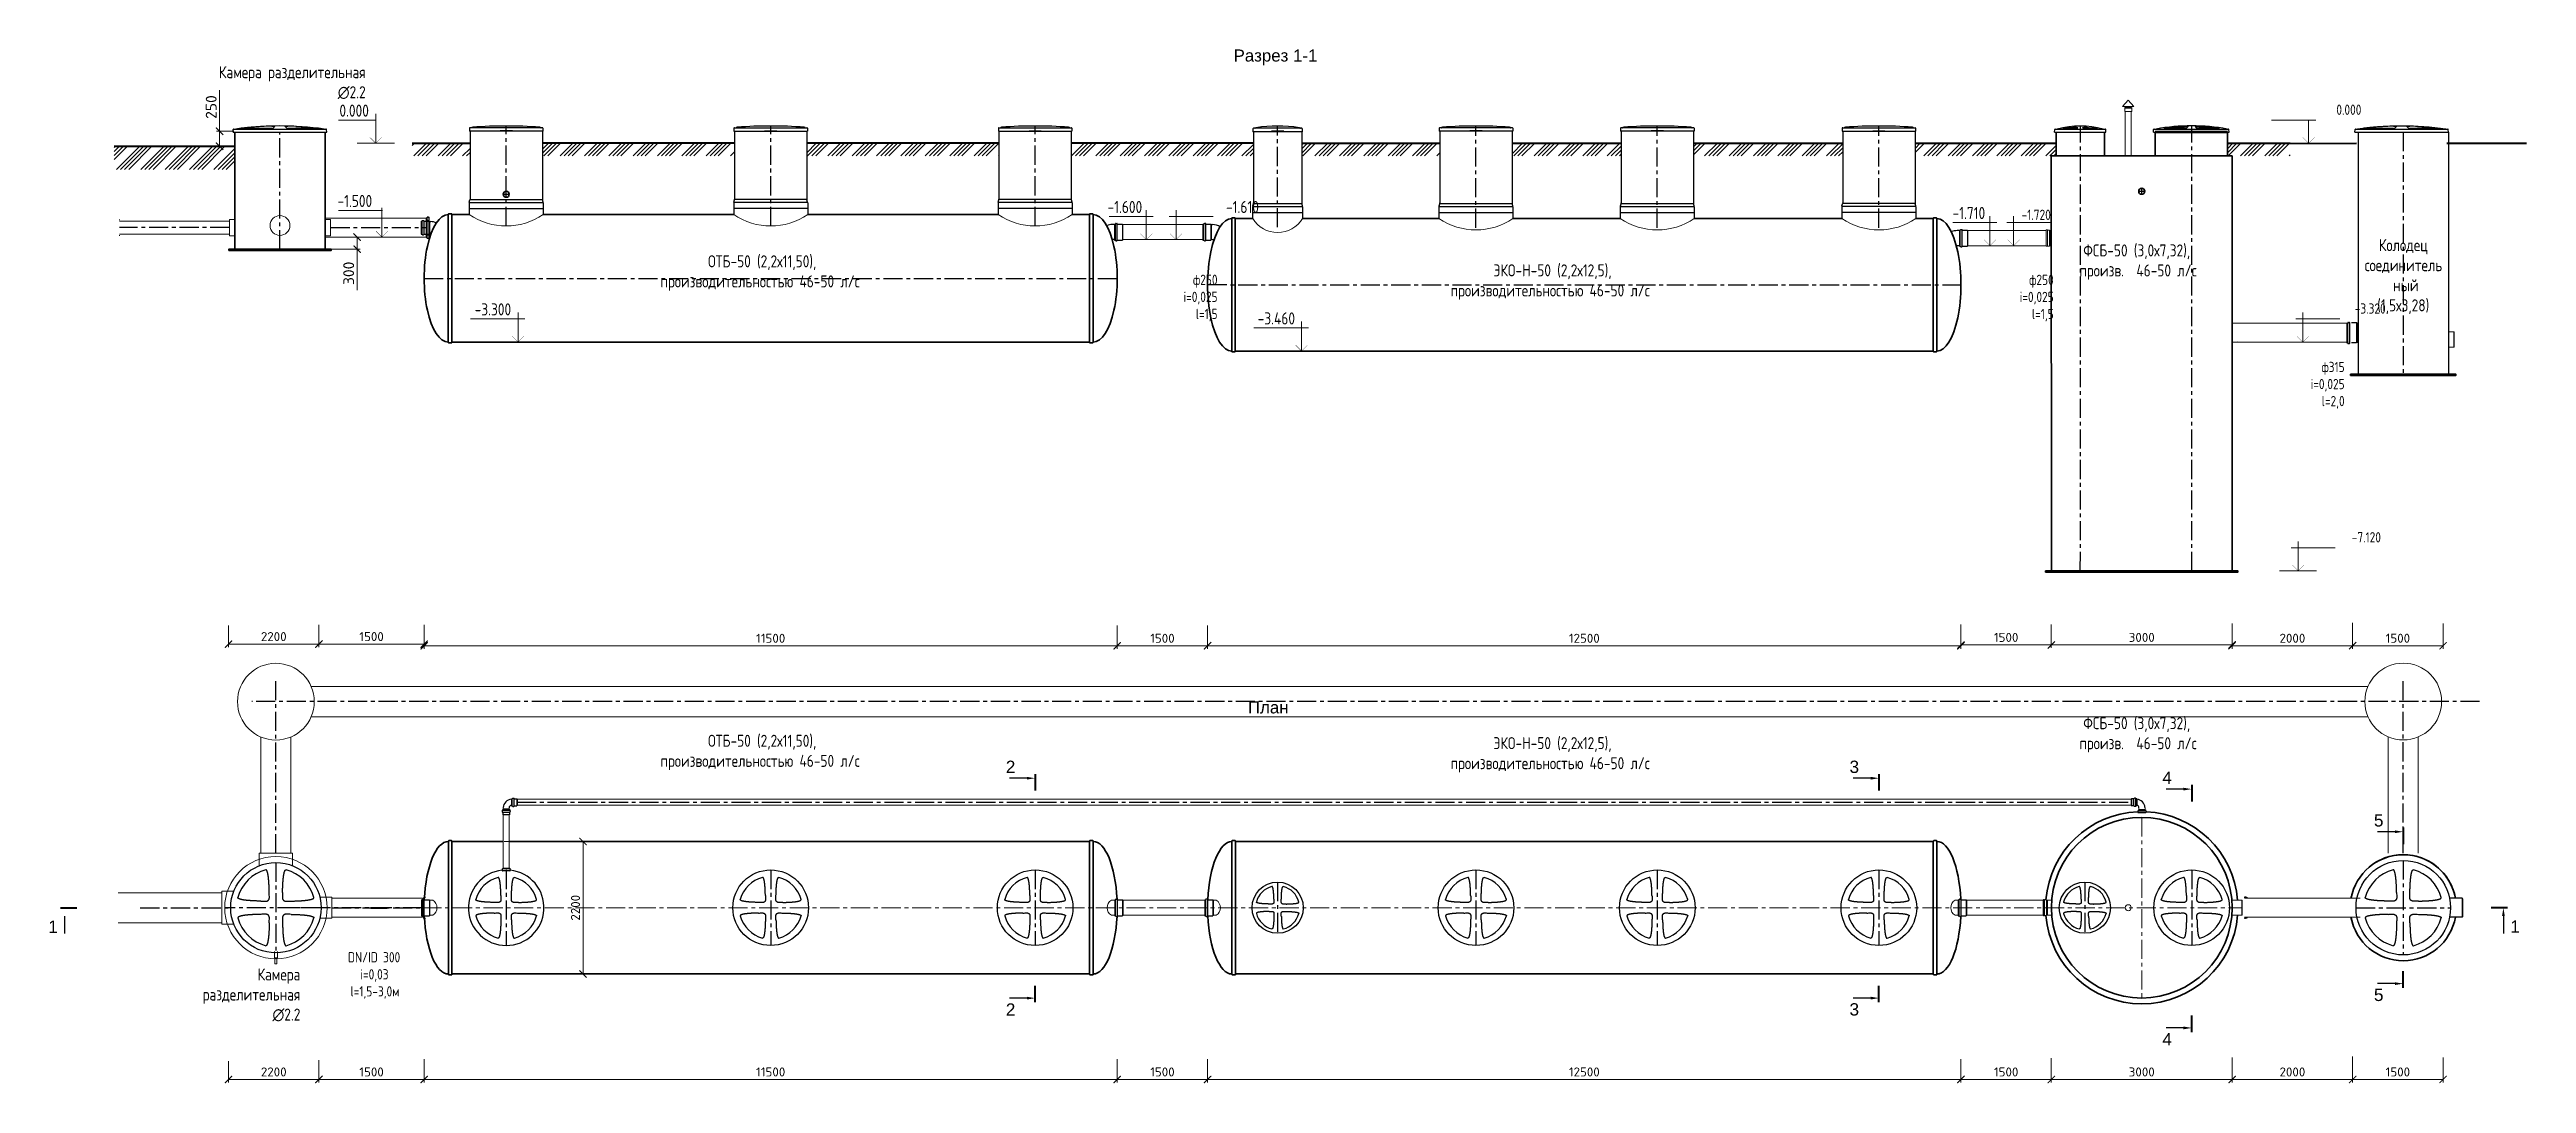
# Model space of a CAD drawing. Header units: millimetres. Extents: x 313506 to 417817, y -39276 to 9875.
# Drawn here: x 354551 to 395651, y -7297 to 9875 of the extents above; entities that cross this region are included whole.
import ezdxf

# ---------------------------------------------------------------- set-up
doc = ezdxf.new("R2010")
doc.units = ezdxf.units.MM
doc.linetypes.add('K5LT32784', pattern=[0])
doc.linetypes.add('осевая', pattern=[50.8, 31.75, -6.35, 6.35, -6.35])
doc.layers.add('Mitat', color=1, linetype='Continuous')
doc.layers.add('Системный слой', color=7, linetype='Continuous')
doc.layers.add('К0-элементы', color=7, linetype='Continuous', true_color=0x643232)
doc.layers.add('эколайн', color=7, linetype='Continuous', lineweight=30)
doc.styles.add('ARTEM Arial', font='simplex.shx')
doc.styles.add('ARTEM GOST', font='GOST_A.TTF')
doc.dimstyles.new('ARTEM', dxfattribs={"dimtxt": 70, "dimasz": 50, "dimexe": 35, "dimexo": 15, "dimgap": 10, "dimtad": 1, "dimdec": 0, "dimtxsty": 'ARTEM Arial', "dimcen": 2.5, "dimclrd": 7, "dimclre": 7, "dimclrt": 7, "dimadec": 0, "dimazin": 0, "dimtfac": 1, "dimtdec": 0, "dimtmove": 0, "dimatfit": 3, "dimfxl": 1, "dimlwd": 15, "dimlwe": 15, "dimarcsym": 0})

msp = doc.modelspace()

# ---------------------------------------------------------------- texts
at = {"color": 7, "lineweight": 25, "char_height": 200, "attachment_point": 3}
for s, insert in [('{\\fArial|b0|i0|c204|p34;Разрез \\fArial|b0|i0|c0|p34;1\\fArial|b0|i0|c204|p34;-\\fArial|b0|i0|c0|p34;1}', (375587.7, 9875)), ('{\\fArial|b0|i0|c204|p34;План}', (375110.1, -950.6))]:
    msp.add_mtext(s, dxfattribs=dict(at, insert=insert))
at = {"lineweight": 20, "style": 'ARTEM GOST'}
for s, insert, char_height, width, attachment_point in [('Камера разделительная\\P∅2.2', (359797.2, 9598.4), 200, 3048.508, 3), ('\\pi771.98;0.000', (358588.9, 8959.5), 200, 2065.898, 1), ('0.000', (392911.9, 8959.5), 170, 2065.898, 3), ('\\pi739.81;-1.500', (358588.9, 7459.5), 200, 2065.898, 1), ('\\pi732.66;-1.600', (371373.9, 7359.5), 200, 2065.898, 1), ('-1.610', (374618.6, 7359.5), 200, 2065.898, 3), ('\\pi754.11;-1.710', (385373.9, 7259.5), 200, 2065.898, 1), ('-1.720', (387758.6, 7214.8), 170, 616.875, 3), ('\\pi257.62;ФСБ-50 (3,0х7,32), \\P\\pi193.36;произв.  46-50 л/с', (388038.9, 6638.7), 200, 2330.966, 1), ('\\pi26.996;Колодец \\P\\pi-208.82;соединитель\\P\\pi262.95;ный \\P\\pi-0.73782;(1,5х3,28)', (393175.5, 6726.6), 200, 854.707, 1), ('\\pi839.54;ОТБ-50 (2,2х11,50), \\P\\pi49.688;производительностью 46-50 л/с', (364638.6, 6457.3), 200, 3508.954, 1), ('\\pi760.91;ЭКО-Н-50 (2,2х12,5), \\P\\pi49.688;производительностью 46-50 л/с', (377748.9, 6307.3), 200, 3508.954, 1), ('ф250\\Pi=0,025\\Pl=1,5', (373932, 6135.8), 170, 1585.181, 3), ('ф250\\Pi=0,025\\Pl=1,5', (387806.7, 6134.6), 170, 1585.181, 3), ('\\pi725.52;-3.300', (360880.3, 5659.5), 200, 2065.898, 1), ('\\pi718.37;-3.460', (373880.3, 5509.5), 200, 2065.898, 1), ('-3.320', (393315, 5658.5), 170, 2065.898, 3), ('ф315\\Pi=0,025\\Pl=2,0', (392634, 4687.5), 170, 1585.181, 3), ('-7.120', (393236.4, 1859.5), 170, 2065.898, 3), ('\\pi257.62;ФСБ-50 (3,0х7,32), \\P\\pi193.36;произв.  46-50 л/с', (388038.9, -1212.7), 200, 2330.966, 1), ('\\pi839.54;ОТБ-50 (2,2х11,50), \\P\\pi49.688;производительностью 46-50 л/с', (364638.6, -1505.1), 200, 3508.954, 1), ('\\pi760.91;ЭКО-Н-50 (2,2х12,5), \\P\\pi49.688;производительностью 46-50 л/с', (377748.9, -1544.1), 200, 3508.954, 1), ('\\pi121.37;DN/ID 300\\P\\pi328.06;i=0,03\\P\\pi163.96;l=1,5-3,0м', (359380.8, -5114.6), 170, 1105.611, 1), ('Камера \\Pразделительная \\P∅2.2', (358713.5, -5385.5), 200, 3048.508, 3)]:
    msp.add_mtext(s, dxfattribs=dict(at, insert=insert, char_height=char_height, width=width, attachment_point=attachment_point))
at = {"color": 1, "lineweight": 25, "char_height": 204.75}
for s, insert, attachment_point in [('{\\fArial|b0|i0|c204|p34;2}', (370577.2, -1935), 3), ('{\\fArial|b0|i0|c204|p34;3}', (384577.2, -1935), 3), ('{\\fArial|b0|i0|c204|p34;4}', (389768, -2115.7), 3), ('{\\fArial|b0|i0|c204|p34;5}', (393278.4, -2824), 3), ('{\\fArial|b0|i0|c204|p34;1}', (354688.2, -4590.6), 3), ('{\\fArial|b0|i0|c0|p34;1}', (395381, -4589.4), 1), ('{\\fArial|b0|i0|c204|p34;5}', (393278.4, -5929.9), 9), ('{\\fArial|b0|i0|c204|p34;2}', (370577.2, -6170.5), 9), ('{\\fArial|b0|i0|c204|p34;3}', (384577.2, -6170.5), 9), ('{\\fArial|b0|i0|c204|p34;4}', (389768, -6665.4), 9)]:
    msp.add_mtext(s, dxfattribs=dict(at, insert=insert, attachment_point=attachment_point))

# ---------------------------------------------------------------- blocks, each defined once
blk = doc.blocks.new('_ArchTick')
at = {"color": 0, "linetype": 'ByBlock', "const_width": 0.15}
blk.add_lwpolyline([(-0.5, -0.5), (0.5, 0.5)], dxfattribs=at)
blk = doc.blocks.new('*D357')
at = {"color": 5, "lineweight": 15, "transparency": 16777216}
for p, q in [((359229, 6759), (359704, 6759)), ((359654, 6759), (359654, 6559)), ((359139, 6559), (359704, 6559)), ((359654, 6559), (359654, 5876))]:
    blk.add_line(p, q, dxfattribs=at)
at = {"layer": 'Defpoints', "color": 0, "lineweight": 20, "transparency": 16777216}
for p in [(359214, 6759), (359124, 6559), (359654, 6559)]:
    blk.add_point(p, dxfattribs=at)
at = {"color": 5, "lineweight": 15, "transparency": 16777216, "xscale": 120, "yscale": 120, "zscale": 120}
for p, rotation in [((359654, 6759), 90), ((359654, 6559), 270)]:
    blk.add_blockref('_ArchTick', p, dxfattribs=dict(at, rotation=rotation))
at = {"color": 7, "lineweight": 20, "transparency": 16777216, "insert": (359514, 6158), "char_height": 180, "attachment_point": 5, "rotation": 90, "style": 'ARTEM Arial'}
blk.add_mtext('300', dxfattribs=at)
blk = doc.blocks.new('*D358')
at = {"color": 5, "lineweight": 15, "transparency": 16777216}
for p, q in [((357373, 8518), (357373, 9200)), ((357610, 8518), (357323, 8518)), ((357610, 8268), (357323, 8268)), ((357373, 8268), (357373, 8518))]:
    blk.add_line(p, q, dxfattribs=at)
at = {"layer": 'Defpoints', "color": 0, "lineweight": 20, "transparency": 16777216}
for p in [(357373, 8518), (357625, 8518), (357625, 8268)]:
    blk.add_point(p, dxfattribs=at)
at = {"color": 5, "lineweight": 15, "transparency": 16777216, "xscale": 120, "yscale": 120, "zscale": 120}
for p, rotation in [((357373, 8518), 90), ((357373, 8268), 270)]:
    blk.add_blockref('_ArchTick', p, dxfattribs=dict(at, rotation=rotation))
at = {"color": 7, "lineweight": 20, "transparency": 16777216, "insert": (357233, 8919), "char_height": 180, "attachment_point": 5, "rotation": 90, "style": 'ARTEM Arial'}
blk.add_mtext('250', dxfattribs=at)
blk = doc.blocks.new('*D361')
at = {"color": 7, "lineweight": 15, "transparency": 16777216}
for p, q in [((360767, 308), (360767, -78)), ((372267, 295), (372267, -78)), ((372267, -28), (360767, -28))]:
    blk.add_line(p, q, dxfattribs=at)
at = {"layer": 'Defpoints', "color": 0, "lineweight": 20, "transparency": 16777216}
for p in [(360767, 323), (372267, 310), (360767, -28)]:
    blk.add_point(p, dxfattribs=at)
at = {"color": 7, "lineweight": 15, "transparency": 16777216, "xscale": 120, "yscale": 120, "zscale": 120, "rotation": 180}
blk.add_blockref('_ArchTick', (360767, -28), dxfattribs=at)
at = {"color": 7, "lineweight": 15, "transparency": 16777216, "xscale": 120, "yscale": 120, "zscale": 120}
blk.add_blockref('_ArchTick', (372267, -28), dxfattribs=at)
at = {"color": 7, "lineweight": 20, "transparency": 16777216, "insert": (366517, 97), "char_height": 150, "attachment_point": 5, "style": 'ARTEM Arial'}
blk.add_mtext('11500', dxfattribs=at)
blk = doc.blocks.new('*D362')
at = {"color": 7, "lineweight": 15, "transparency": 16777216}
for p, q in [((373767, 310), (373767, -78)), ((386267, 325), (386267, -78)), ((386267, -28), (373767, -28))]:
    blk.add_line(p, q, dxfattribs=at)
at = {"layer": 'Defpoints', "color": 0, "lineweight": 20, "transparency": 16777216}
for p in [(373767, 325), (386267, 340), (373767, -28)]:
    blk.add_point(p, dxfattribs=at)
at = {"color": 7, "lineweight": 15, "transparency": 16777216, "xscale": 120, "yscale": 120, "zscale": 120, "rotation": 180}
blk.add_blockref('_ArchTick', (373767, -28), dxfattribs=at)
at = {"color": 7, "lineweight": 15, "transparency": 16777216, "xscale": 120, "yscale": 120, "zscale": 120}
blk.add_blockref('_ArchTick', (386267, -28), dxfattribs=at)
at = {"color": 7, "lineweight": 20, "transparency": 16777216, "insert": (380017, 97), "char_height": 150, "attachment_point": 5, "style": 'ARTEM Arial'}
blk.add_mtext('12500', dxfattribs=at)
blk = doc.blocks.new('*D363')
at = {"color": 7, "lineweight": 15, "transparency": 16777216}
for p, q in [((372267, 310), (372267, -78)), ((373767, 310), (373767, -78)), ((373767, -28), (372267, -28))]:
    blk.add_line(p, q, dxfattribs=at)
at = {"layer": 'Defpoints', "color": 0, "lineweight": 20, "transparency": 16777216}
for p in [(372267, 325), (373767, 325), (372267, -28)]:
    blk.add_point(p, dxfattribs=at)
at = {"color": 7, "lineweight": 15, "transparency": 16777216, "xscale": 120, "yscale": 120, "zscale": 120, "rotation": 180}
blk.add_blockref('_ArchTick', (372267, -28), dxfattribs=at)
at = {"color": 7, "lineweight": 15, "transparency": 16777216, "xscale": 120, "yscale": 120, "zscale": 120}
blk.add_blockref('_ArchTick', (373767, -28), dxfattribs=at)
at = {"color": 7, "lineweight": 20, "transparency": 16777216, "insert": (373017, 97), "char_height": 150, "attachment_point": 5, "style": 'ARTEM Arial'}
blk.add_mtext('1500', dxfattribs=at)
blk = doc.blocks.new('*D364')
at = {"color": 7, "lineweight": 15, "transparency": 16777216}
for p, q in [((387767, 310), (387767, -63)), ((390767, 325), (390767, -63)), ((390767, -13), (387767, -13))]:
    blk.add_line(p, q, dxfattribs=at)
at = {"layer": 'Defpoints', "color": 0, "lineweight": 20, "transparency": 16777216}
for p in [(387767, 325), (390767, 340), (387767, -13)]:
    blk.add_point(p, dxfattribs=at)
at = {"color": 7, "lineweight": 15, "transparency": 16777216, "xscale": 120, "yscale": 120, "zscale": 120, "rotation": 180}
blk.add_blockref('_ArchTick', (387767, -13), dxfattribs=at)
at = {"color": 7, "lineweight": 15, "transparency": 16777216, "xscale": 120, "yscale": 120, "zscale": 120}
blk.add_blockref('_ArchTick', (390767, -13), dxfattribs=at)
at = {"color": 7, "lineweight": 20, "transparency": 16777216, "insert": (389267, 112), "char_height": 150, "attachment_point": 5, "style": 'ARTEM Arial'}
blk.add_mtext('3000', dxfattribs=at)
blk = doc.blocks.new('*D365')
at = {"color": 7, "lineweight": 15, "transparency": 16777216}
for p, q in [((386267, 325), (386267, -63)), ((387767, 325), (387767, -63)), ((387767, -13), (386267, -13))]:
    blk.add_line(p, q, dxfattribs=at)
at = {"layer": 'Defpoints', "color": 0, "lineweight": 20, "transparency": 16777216}
for p in [(386267, 340), (387767, 340), (386267, -13)]:
    blk.add_point(p, dxfattribs=at)
at = {"color": 7, "lineweight": 15, "transparency": 16777216, "xscale": 120, "yscale": 120, "zscale": 120, "rotation": 180}
blk.add_blockref('_ArchTick', (386267, -13), dxfattribs=at)
at = {"color": 7, "lineweight": 15, "transparency": 16777216, "xscale": 120, "yscale": 120, "zscale": 120}
blk.add_blockref('_ArchTick', (387767, -13), dxfattribs=at)
at = {"color": 7, "lineweight": 20, "transparency": 16777216, "insert": (387017, 112), "char_height": 150, "attachment_point": 5, "style": 'ARTEM Arial'}
blk.add_mtext('1500', dxfattribs=at)
blk = doc.blocks.new('*D366')
at = {"color": 7, "lineweight": 15, "transparency": 16777216}
for p, q in [((372267, -6893), (372267, -7280)), ((373767, -6893), (373767, -7280)), ((373767, -7230), (372267, -7230))]:
    blk.add_line(p, q, dxfattribs=at)
at = {"layer": 'Defpoints', "color": 0, "lineweight": 20, "transparency": 16777216}
for p in [(372267, -6878), (373767, -6878), (372267, -7230)]:
    blk.add_point(p, dxfattribs=at)
at = {"color": 7, "lineweight": 15, "transparency": 16777216, "xscale": 120, "yscale": 120, "zscale": 120, "rotation": 180}
blk.add_blockref('_ArchTick', (372267, -7230), dxfattribs=at)
at = {"color": 7, "lineweight": 15, "transparency": 16777216, "xscale": 120, "yscale": 120, "zscale": 120}
blk.add_blockref('_ArchTick', (373767, -7230), dxfattribs=at)
at = {"color": 7, "lineweight": 20, "transparency": 16777216, "insert": (373017, -7105), "char_height": 150, "attachment_point": 5, "style": 'ARTEM Arial'}
blk.add_mtext('1500', dxfattribs=at)
blk = doc.blocks.new('*D367')
at = {"color": 7, "lineweight": 15, "transparency": 16777216}
for p, q in [((386267, -6893), (386267, -7280)), ((387767, -6893), (387767, -7280)), ((387767, -7230), (386267, -7230))]:
    blk.add_line(p, q, dxfattribs=at)
at = {"layer": 'Defpoints', "color": 0, "lineweight": 20, "transparency": 16777216}
for p in [(386267, -6878), (387767, -6878), (386267, -7230)]:
    blk.add_point(p, dxfattribs=at)
at = {"color": 7, "lineweight": 15, "transparency": 16777216, "xscale": 120, "yscale": 120, "zscale": 120, "rotation": 180}
blk.add_blockref('_ArchTick', (386267, -7230), dxfattribs=at)
at = {"color": 7, "lineweight": 15, "transparency": 16777216, "xscale": 120, "yscale": 120, "zscale": 120}
blk.add_blockref('_ArchTick', (387767, -7230), dxfattribs=at)
at = {"color": 7, "lineweight": 20, "transparency": 16777216, "insert": (387017, -7105), "char_height": 150, "attachment_point": 5, "style": 'ARTEM Arial'}
blk.add_mtext('1500', dxfattribs=at)
blk = doc.blocks.new('*D368')
at = {"color": 7, "lineweight": 15, "transparency": 16777216}
for p, q in [((360767, -6893), (360767, -7280)), ((372267, -6893), (372267, -7280)), ((372267, -7230), (360767, -7230))]:
    blk.add_line(p, q, dxfattribs=at)
at = {"layer": 'Defpoints', "color": 0, "lineweight": 20, "transparency": 16777216}
for p in [(360767, -6878), (372267, -6878), (360767, -7230)]:
    blk.add_point(p, dxfattribs=at)
at = {"color": 7, "lineweight": 15, "transparency": 16777216, "xscale": 120, "yscale": 120, "zscale": 120, "rotation": 180}
blk.add_blockref('_ArchTick', (360767, -7230), dxfattribs=at)
at = {"color": 7, "lineweight": 15, "transparency": 16777216, "xscale": 120, "yscale": 120, "zscale": 120}
blk.add_blockref('_ArchTick', (372267, -7230), dxfattribs=at)
at = {"color": 7, "lineweight": 20, "transparency": 16777216, "insert": (366517, -7105), "char_height": 150, "attachment_point": 5, "style": 'ARTEM Arial'}
blk.add_mtext('11500', dxfattribs=at)
blk = doc.blocks.new('*D369')
at = {"color": 7, "lineweight": 15, "transparency": 16777216}
for p, q in [((373767, -6893), (373767, -7280)), ((386267, -6908), (386267, -7280)), ((386267, -7230), (373767, -7230))]:
    blk.add_line(p, q, dxfattribs=at)
at = {"layer": 'Defpoints', "color": 0, "lineweight": 20, "transparency": 16777216}
for p in [(373767, -6878), (386267, -6893), (373767, -7230)]:
    blk.add_point(p, dxfattribs=at)
at = {"color": 7, "lineweight": 15, "transparency": 16777216, "xscale": 120, "yscale": 120, "zscale": 120, "rotation": 180}
blk.add_blockref('_ArchTick', (373767, -7230), dxfattribs=at)
at = {"color": 7, "lineweight": 15, "transparency": 16777216, "xscale": 120, "yscale": 120, "zscale": 120}
blk.add_blockref('_ArchTick', (386267, -7230), dxfattribs=at)
at = {"color": 7, "lineweight": 20, "transparency": 16777216, "insert": (380017, -7105), "char_height": 150, "attachment_point": 5, "style": 'ARTEM Arial'}
blk.add_mtext('12500', dxfattribs=at)
blk = doc.blocks.new('*D370')
at = {"color": 7, "lineweight": 15, "transparency": 16777216}
for p, q in [((372267, -6893), (372267, -7280)), ((373767, -6893), (373767, -7280)), ((373767, -7230), (372267, -7230))]:
    blk.add_line(p, q, dxfattribs=at)
at = {"layer": 'Defpoints', "color": 0, "lineweight": 20, "transparency": 16777216}
for p in [(372267, -6878), (373767, -6878), (372267, -7230)]:
    blk.add_point(p, dxfattribs=at)
at = {"color": 7, "lineweight": 15, "transparency": 16777216, "xscale": 120, "yscale": 120, "zscale": 120, "rotation": 180}
blk.add_blockref('_ArchTick', (372267, -7230), dxfattribs=at)
at = {"color": 7, "lineweight": 15, "transparency": 16777216, "xscale": 120, "yscale": 120, "zscale": 120}
blk.add_blockref('_ArchTick', (373767, -7230), dxfattribs=at)
at = {"color": 7, "lineweight": 20, "transparency": 16777216, "insert": (373017, -7105), "char_height": 150, "attachment_point": 5, "style": 'ARTEM Arial'}
blk.add_mtext('1500', dxfattribs=at)
blk = doc.blocks.new('*D371')
at = {"color": 7, "lineweight": 15, "transparency": 16777216}
for p, q in [((387767, -6878), (387767, -7280)), ((390767, -6863), (390767, -7280)), ((390767, -7230), (387767, -7230))]:
    blk.add_line(p, q, dxfattribs=at)
at = {"layer": 'Defpoints', "color": 0, "lineweight": 20, "transparency": 16777216}
for p in [(387767, -6863), (390767, -6848), (387767, -7230)]:
    blk.add_point(p, dxfattribs=at)
at = {"color": 7, "lineweight": 15, "transparency": 16777216, "xscale": 120, "yscale": 120, "zscale": 120, "rotation": 180}
blk.add_blockref('_ArchTick', (387767, -7230), dxfattribs=at)
at = {"color": 7, "lineweight": 15, "transparency": 16777216, "xscale": 120, "yscale": 120, "zscale": 120}
blk.add_blockref('_ArchTick', (390767, -7230), dxfattribs=at)
at = {"color": 7, "lineweight": 20, "transparency": 16777216, "insert": (389267, -7105), "char_height": 150, "attachment_point": 5, "style": 'ARTEM Arial'}
blk.add_mtext('3000', dxfattribs=at)
blk = doc.blocks.new('*D372')
at = {"color": 7, "lineweight": 15, "transparency": 16777216}
for p, q in [((386267, -6893), (386267, -7280)), ((387767, -6893), (387767, -7280)), ((387767, -7230), (386267, -7230))]:
    blk.add_line(p, q, dxfattribs=at)
at = {"layer": 'Defpoints', "color": 0, "lineweight": 20, "transparency": 16777216}
for p in [(386267, -6878), (387767, -6878), (386267, -7230)]:
    blk.add_point(p, dxfattribs=at)
at = {"color": 7, "lineweight": 15, "transparency": 16777216, "xscale": 120, "yscale": 120, "zscale": 120, "rotation": 180}
blk.add_blockref('_ArchTick', (386267, -7230), dxfattribs=at)
at = {"color": 7, "lineweight": 15, "transparency": 16777216, "xscale": 120, "yscale": 120, "zscale": 120}
blk.add_blockref('_ArchTick', (387767, -7230), dxfattribs=at)
at = {"color": 7, "lineweight": 20, "transparency": 16777216, "insert": (387017, -7105), "char_height": 150, "attachment_point": 5, "style": 'ARTEM Arial'}
blk.add_mtext('1500', dxfattribs=at)
blk = doc.blocks.new('*D374')
at = {"color": 7, "lineweight": 15, "transparency": 16777216}
for p, q in [((362093, -3278), (363453, -3278)), ((363403, -3278), (363403, -5478)), ((361367, -5478), (363453, -5478))]:
    blk.add_line(p, q, dxfattribs=at)
at = {"layer": 'Defpoints', "color": 0, "lineweight": 20, "transparency": 16777216}
for p in [(362078, -3278), (361352, -5478), (363403, -5478)]:
    blk.add_point(p, dxfattribs=at)
at = {"color": 7, "lineweight": 15, "transparency": 16777216, "xscale": 120, "yscale": 120, "zscale": 120}
for p, rotation in [((363403, -3278), 90), ((363403, -5478), 270)]:
    blk.add_blockref('_ArchTick', p, dxfattribs=dict(at, rotation=rotation))
at = {"color": 7, "lineweight": 20, "transparency": 16777216, "insert": (363278, -4378), "char_height": 150, "attachment_point": 5, "rotation": 90, "style": 'ARTEM Arial'}
blk.add_mtext('2200', dxfattribs=at)
blk = doc.blocks.new('*D393')
at = {"color": 7, "lineweight": 15, "transparency": 16777216}
for p, q in [((390767, -6863), (390767, -7280)), ((392767, -6848), (392767, -7280)), ((392767, -7230), (390767, -7230))]:
    blk.add_line(p, q, dxfattribs=at)
at = {"layer": 'Defpoints', "color": 0, "lineweight": 20, "transparency": 16777216}
for p in [(390767, -6848), (392767, -6833), (390767, -7230)]:
    blk.add_point(p, dxfattribs=at)
at = {"color": 7, "lineweight": 15, "transparency": 16777216, "xscale": 120, "yscale": 120, "zscale": 120, "rotation": 180}
blk.add_blockref('_ArchTick', (390767, -7230), dxfattribs=at)
at = {"color": 7, "lineweight": 15, "transparency": 16777216, "xscale": 120, "yscale": 120, "zscale": 120}
blk.add_blockref('_ArchTick', (392767, -7230), dxfattribs=at)
at = {"color": 7, "lineweight": 20, "transparency": 16777216, "insert": (391767, -7105), "char_height": 150, "attachment_point": 5, "style": 'ARTEM Arial'}
blk.add_mtext('2000', dxfattribs=at)
blk = doc.blocks.new('*D394')
at = {"color": 7, "lineweight": 15, "transparency": 16777216}
for p, q in [((392767, -6878), (392767, -7280)), ((394267, -6863), (394267, -7280)), ((394267, -7230), (392767, -7230))]:
    blk.add_line(p, q, dxfattribs=at)
at = {"layer": 'Defpoints', "color": 0, "lineweight": 20, "transparency": 16777216}
for p in [(392767, -6863), (394267, -6848), (392767, -7230)]:
    blk.add_point(p, dxfattribs=at)
at = {"color": 7, "lineweight": 15, "transparency": 16777216, "xscale": 120, "yscale": 120, "zscale": 120, "rotation": 180}
blk.add_blockref('_ArchTick', (392767, -7230), dxfattribs=at)
at = {"color": 7, "lineweight": 15, "transparency": 16777216, "xscale": 120, "yscale": 120, "zscale": 120}
blk.add_blockref('_ArchTick', (394267, -7230), dxfattribs=at)
at = {"color": 7, "lineweight": 20, "transparency": 16777216, "insert": (393517, -7105), "char_height": 150, "attachment_point": 5, "style": 'ARTEM Arial'}
blk.add_mtext('1500', dxfattribs=at)
blk = doc.blocks.new('*D395')
at = {"color": 7, "lineweight": 15, "transparency": 16777216}
for p, q in [((390767, 340), (390767, -77)), ((392767, 355), (392767, -77)), ((392767, -27), (390767, -27))]:
    blk.add_line(p, q, dxfattribs=at)
at = {"layer": 'Defpoints', "color": 0, "lineweight": 20, "transparency": 16777216}
for p in [(390767, 355), (392767, 370), (390767, -27)]:
    blk.add_point(p, dxfattribs=at)
at = {"color": 7, "lineweight": 15, "transparency": 16777216, "xscale": 120, "yscale": 120, "zscale": 120, "rotation": 180}
blk.add_blockref('_ArchTick', (390767, -27), dxfattribs=at)
at = {"color": 7, "lineweight": 15, "transparency": 16777216, "xscale": 120, "yscale": 120, "zscale": 120}
blk.add_blockref('_ArchTick', (392767, -27), dxfattribs=at)
at = {"color": 7, "lineweight": 20, "transparency": 16777216, "insert": (391767, 98), "char_height": 150, "attachment_point": 5, "style": 'ARTEM Arial'}
blk.add_mtext('2000', dxfattribs=at)
blk = doc.blocks.new('*D396')
at = {"color": 7, "lineweight": 15, "transparency": 16777216}
for p, q in [((392767, 325), (392767, -77)), ((394267, 340), (394267, -77)), ((394267, -27), (392767, -27))]:
    blk.add_line(p, q, dxfattribs=at)
at = {"layer": 'Defpoints', "color": 0, "lineweight": 20, "transparency": 16777216}
for p in [(392767, 340), (394267, 355), (392767, -27)]:
    blk.add_point(p, dxfattribs=at)
at = {"color": 7, "lineweight": 15, "transparency": 16777216, "xscale": 120, "yscale": 120, "zscale": 120, "rotation": 180}
blk.add_blockref('_ArchTick', (392767, -27), dxfattribs=at)
at = {"color": 7, "lineweight": 15, "transparency": 16777216, "xscale": 120, "yscale": 120, "zscale": 120}
blk.add_blockref('_ArchTick', (394267, -27), dxfattribs=at)
at = {"color": 7, "lineweight": 20, "transparency": 16777216, "insert": (393517, 98), "char_height": 150, "attachment_point": 5, "style": 'ARTEM Arial'}
blk.add_mtext('1500', dxfattribs=at)
blk = doc.blocks.new('*D401')
at = {"color": 7, "lineweight": 15, "transparency": 16777216}
for p, q in [((359021, -6923), (359021, -7280)), ((360767, -6908), (360767, -7280)), ((360767, -7230), (359021, -7230))]:
    blk.add_line(p, q, dxfattribs=at)
at = {"layer": 'Defpoints', "color": 0, "lineweight": 20, "transparency": 16777216}
for p in [(359021, -6908), (360767, -6893), (359021, -7230)]:
    blk.add_point(p, dxfattribs=at)
at = {"color": 7, "lineweight": 15, "transparency": 16777216, "xscale": 120, "yscale": 120, "zscale": 120, "rotation": 180}
blk.add_blockref('_ArchTick', (359021, -7230), dxfattribs=at)
at = {"color": 7, "lineweight": 15, "transparency": 16777216, "xscale": 120, "yscale": 120, "zscale": 120}
blk.add_blockref('_ArchTick', (360767, -7230), dxfattribs=at)
at = {"color": 7, "lineweight": 20, "transparency": 16777216, "insert": (359894, -7105), "char_height": 150, "attachment_point": 5, "style": 'ARTEM Arial'}
blk.add_mtext('1500', dxfattribs=at)
blk = doc.blocks.new('*D402')
at = {"color": 7, "lineweight": 15, "transparency": 16777216}
for p, q in [((357521, -6923), (357521, -7280)), ((359021, -6908), (359021, -7280)), ((359021, -7230), (357521, -7230))]:
    blk.add_line(p, q, dxfattribs=at)
at = {"layer": 'Defpoints', "color": 0, "lineweight": 20, "transparency": 16777216}
for p in [(357521, -6908), (359021, -6893), (357521, -7230)]:
    blk.add_point(p, dxfattribs=at)
at = {"color": 7, "lineweight": 15, "transparency": 16777216, "xscale": 120, "yscale": 120, "zscale": 120, "rotation": 180}
blk.add_blockref('_ArchTick', (357521, -7230), dxfattribs=at)
at = {"color": 7, "lineweight": 15, "transparency": 16777216, "xscale": 120, "yscale": 120, "zscale": 120}
blk.add_blockref('_ArchTick', (359021, -7230), dxfattribs=at)
at = {"color": 7, "lineweight": 20, "transparency": 16777216, "insert": (358271, -7105), "char_height": 150, "attachment_point": 5, "style": 'ARTEM Arial'}
blk.add_mtext('2200', dxfattribs=at)
blk = doc.blocks.new('*D403')
at = {"color": 7, "lineweight": 15, "transparency": 16777216}
for p, q in [((359021, 308), (359021, -50)), ((360767, 0), (359021, 0)), ((360767, 323), (360767, -50))]:
    blk.add_line(p, q, dxfattribs=at)
at = {"layer": 'Defpoints', "color": 0, "lineweight": 20, "transparency": 16777216}
for p in [(359021, 323), (359021, 0), (360767, 338)]:
    blk.add_point(p, dxfattribs=at)
at = {"color": 7, "lineweight": 15, "transparency": 16777216, "xscale": 120, "yscale": 120, "zscale": 120, "rotation": 180}
blk.add_blockref('_ArchTick', (359021, 0), dxfattribs=at)
at = {"color": 7, "lineweight": 15, "transparency": 16777216, "xscale": 120, "yscale": 120, "zscale": 120}
blk.add_blockref('_ArchTick', (360767, 0), dxfattribs=at)
at = {"color": 7, "lineweight": 20, "transparency": 16777216, "insert": (359894, 125), "char_height": 150, "attachment_point": 5, "style": 'ARTEM Arial'}
blk.add_mtext('1500', dxfattribs=at)
blk = doc.blocks.new('*D404')
at = {"color": 7, "lineweight": 15, "transparency": 16777216}
for p, q in [((357521, 308), (357521, -50)), ((359021, 0), (357521, 0)), ((359021, 323), (359021, -50))]:
    blk.add_line(p, q, dxfattribs=at)
at = {"layer": 'Defpoints', "color": 0, "lineweight": 20, "transparency": 16777216}
for p in [(357521, 323), (357521, 0), (359021, 338)]:
    blk.add_point(p, dxfattribs=at)
at = {"color": 7, "lineweight": 15, "transparency": 16777216, "xscale": 120, "yscale": 120, "zscale": 120, "rotation": 180}
blk.add_blockref('_ArchTick', (357521, 0), dxfattribs=at)
at = {"color": 7, "lineweight": 15, "transparency": 16777216, "xscale": 120, "yscale": 120, "zscale": 120}
blk.add_blockref('_ArchTick', (359021, 0), dxfattribs=at)
at = {"color": 7, "lineweight": 20, "transparency": 16777216, "insert": (358271, 125), "char_height": 150, "attachment_point": 5, "style": 'ARTEM Arial'}
blk.add_mtext('2200', dxfattribs=at)

# ---------------------------------------------------------------- dimensions: what is measured, and where the dimension line sits
at = {"lineweight": 20}
for base, p1, p2, angle, override, picture, middle in [((357373.2, 8517.6), (357624.9, 8267.6), (357624.9, 8517.6), 90, {"dimtxt": 180, "dimasz": 120, "dimexe": 50, "dimgap": 50, "dimblk1": 'ArchTick', "dimblk2": 'ArchTick', "dimsah": 1, "dimclrd": 5, "dimclre": 5}, '*D358', (357233.2, 8919.1)), ((360766.7, -27.5), (372267, 309.8), (360766.7, 322.6), 180, {"dimtxt": 150, "dimasz": 120, "dimexe": 50, "dimgap": 50, "dimblk1": 'ArchTick', "dimblk2": 'ArchTick', "dimsah": 1}, '*D361', (366516.8, 97.5)), ((372267, -27.5), (373767, 324.8), (372267, 324.8), 180, {"dimtxt": 150, "dimasz": 120, "dimexe": 50, "dimgap": 50, "dimblk1": 'ArchTick', "dimblk2": 'ArchTick', "dimsah": 1}, '*D363', (373017, 97.5)), ((373767, -27.5), (386267, 339.8), (373767, 324.8), 180, {"dimtxt": 150, "dimasz": 120, "dimexe": 50, "dimgap": 50, "dimblk1": 'ArchTick', "dimblk2": 'ArchTick', "dimsah": 1}, '*D362', (380017, 97.5)), ((386267, -12.5), (387767, 339.8), (386267, 339.8), 180, {"dimtxt": 150, "dimasz": 120, "dimexe": 50, "dimgap": 50, "dimblk1": 'ArchTick', "dimblk2": 'ArchTick', "dimsah": 1}, '*D365', (387017, 112.5)), ((387767, -12.5), (390767, 339.8), (387767, 324.8), 180, {"dimtxt": 150, "dimasz": 120, "dimexe": 50, "dimgap": 50, "dimblk1": 'ArchTick', "dimblk2": 'ArchTick', "dimsah": 1}, '*D364', (389267, 112.5)), ((390767, -27), (392767, 369.8), (390767, 354.8), 180, {"dimtxt": 150, "dimasz": 120, "dimexe": 50, "dimgap": 50, "dimblk1": 'ArchTick', "dimblk2": 'ArchTick', "dimsah": 1}, '*D395', (391767, 98)), ((392767, -27), (394267.3, 354.8), (392767, 339.8), 180, {"dimtxt": 150, "dimasz": 120, "dimexe": 50, "dimgap": 50, "dimblk1": 'ArchTick', "dimblk2": 'ArchTick', "dimsah": 1}, '*D396', (393517.1, 98)), ((360767, -7230.3), (372267, -6878), (360767, -6878), 180, {"dimtxt": 150, "dimasz": 120, "dimexe": 50, "dimgap": 50, "dimblk1": 'ArchTick', "dimblk2": 'ArchTick', "dimsah": 1}, '*D368', (366517, -7105.3)), ((372267, -7230.3), (373767, -6878), (372267, -6878), 180, {"dimtxt": 150, "dimasz": 120, "dimexe": 50, "dimgap": 50, "dimblk1": 'ArchTick', "dimblk2": 'ArchTick', "dimsah": 1}, '*D366', (373017, -7105.3)), ((372267, -7230.3), (373767, -6878), (372267, -6878), 180, {"dimtxt": 150, "dimasz": 120, "dimexe": 50, "dimgap": 50, "dimblk1": 'ArchTick', "dimblk2": 'ArchTick', "dimsah": 1}, '*D370', (373017, -7105.3)), ((373767, -7230.3), (386267, -6893), (373767, -6878), 180, {"dimtxt": 150, "dimasz": 120, "dimexe": 50, "dimgap": 50, "dimblk1": 'ArchTick', "dimblk2": 'ArchTick', "dimsah": 1}, '*D369', (380017, -7105.3)), ((386267, -7230.3), (387767, -6878), (386267, -6878), 180, {"dimtxt": 150, "dimasz": 120, "dimexe": 50, "dimgap": 50, "dimblk1": 'ArchTick', "dimblk2": 'ArchTick', "dimsah": 1}, '*D367', (387017, -7105.3)), ((386267, -7230.3), (387767, -6878), (386267, -6878), 180, {"dimtxt": 150, "dimasz": 120, "dimexe": 50, "dimgap": 50, "dimblk1": 'ArchTick', "dimblk2": 'ArchTick', "dimsah": 1}, '*D372', (387017, -7105.3)), ((387767, -7229.8), (390767, -6848), (387767, -6863), 180, {"dimtxt": 150, "dimasz": 120, "dimexe": 50, "dimgap": 50, "dimblk1": 'ArchTick', "dimblk2": 'ArchTick', "dimsah": 1}, '*D371', (389267, -7104.8)), ((390767, -7229.8), (392767, -6833), (390767, -6848), 180, {"dimtxt": 150, "dimasz": 120, "dimexe": 50, "dimgap": 50, "dimblk1": 'ArchTick', "dimblk2": 'ArchTick', "dimsah": 1}, '*D393', (391767, -7104.8)), ((392767, -7229.8), (394267.3, -6848), (392767, -6863), 180, {"dimtxt": 150, "dimasz": 120, "dimexe": 50, "dimgap": 50, "dimblk1": 'ArchTick', "dimblk2": 'ArchTick', "dimsah": 1}, '*D394', (393517.1, -7104.8))]:
    dim = msp.add_linear_dim(base=base, p1=p1, p2=p2, angle=angle, dimstyle='ARTEM', override=override, dxfattribs=at)
    dim.commit()
    dim.dimension.update_dxf_attribs({"geometry": picture, "text_midpoint": middle})
for base, p1, p2, angle, text, override, picture, middle in [((359654.3, 6559), (359213.7, 6759.3), (359124.3, 6559), 90, '300', {"dimtxt": 180, "dimasz": 120, "dimexe": 50, "dimgap": 50, "dimblk1": 'ArchTick', "dimblk2": 'ArchTick', "dimsah": 1, "dimclrd": 5, "dimclre": 5}, '*D357', (359514.3, 6157.6)), ((357521.2, 0.3), (359021.2, 337.6), (357521.2, 322.6), 180, '2200', {"dimtxt": 150, "dimasz": 120, "dimexe": 50, "dimgap": 50, "dimblk1": 'ArchTick', "dimblk2": 'ArchTick', "dimsah": 1}, '*D404', (358271.2, 125.3)), ((359021.2, 0.3), (360766.7, 337.6), (359021.2, 322.6), 180, '1500', {"dimtxt": 150, "dimasz": 120, "dimexe": 50, "dimgap": 50, "dimblk1": 'ArchTick', "dimblk2": 'ArchTick', "dimsah": 1}, '*D403', (359893.9, 125.3)), ((357521.5, -7230.3), (359021.5, -6893), (357521.5, -6908), 180, '2200', {"dimtxt": 150, "dimasz": 120, "dimexe": 50, "dimgap": 50, "dimblk1": 'ArchTick', "dimblk2": 'ArchTick', "dimsah": 1}, '*D402', (358271.5, -7105.3)), ((359021.5, -7230.3), (360767, -6893), (359021.5, -6908), 180, '1500', {"dimtxt": 150, "dimasz": 120, "dimexe": 50, "dimgap": 50, "dimblk1": 'ArchTick', "dimblk2": 'ArchTick', "dimsah": 1}, '*D401', (359894.2, -7105.3))]:
    dim = msp.add_linear_dim(base=base, p1=p1, p2=p2, angle=angle, text=text, dimstyle='ARTEM', override=override, dxfattribs=at)
    dim.commit()
    dim.dimension.update_dxf_attribs({"geometry": picture, "text_midpoint": middle})
dim = msp.add_linear_dim(base=(363403.2, -5477.7), p1=(362077.6, -3278.1), p2=(361352.1, -5477.7), angle=90, dimstyle='ARTEM', override={"dimtxt": 150, "dimasz": 120, "dimexe": 50, "dimgap": 50, "dimblk1": 'ArchTick', "dimblk2": 'ArchTick', "dimsah": 1}, dxfattribs=at)
dim.commit()
dim.dimension.update_dxf_attribs({"geometry": '*D374', "text_midpoint": (363403.2, -4377.7), "dimtype": 160})

# ---------------------------------------------------------------- hatches: boundary and pattern name
at = {"lineweight": 20}
h = msp.add_hatch(dxfattribs=at)
h.set_pattern_fill('ANSI34', color=253, scale=15, style=0)
h.set_pattern_definition([(45, (13259.7, 832554.8), (-202.05576, 202.05576), []), (45, (13327.07, 832554.8), (-202.05576, 202.05576), []), (45, (13394.42, 832554.8), (-202.05576, 202.05576), []), (45, (13461.77, 832554.8), (-202.05576, 202.05576), [])])
h.paths.add_polyline_path([(357624.3, 8267.6), (355624.3, 8267.6), (355624.3, 7883.5), (357624.3, 7883.5)])
h = msp.add_hatch(dxfattribs=at)
h.set_pattern_fill('ANSI34', color=256, scale=15, style=0)
h.set_pattern_definition([(45, (57406.17, -81308.74), (-202.05576, 202.05576), []), (45, (57473.52, -81308.74), (-202.05576, 202.05576), []), (45, (57540.88, -81308.74), (-202.05576, 202.05576), []), (45, (57608.23, -81308.74), (-202.05576, 202.05576), [])])
h.paths.add_polyline_path([(360567.5, 8317.2), (361528.6, 8317.2), (361528.6, 8106.7), (360567.5, 8106.7)])
h.paths.add_polyline_path([(362728.6, 8317.2), (365917, 8317.2), (365917, 8106.7), (362728.6, 8106.7)])
h.paths.add_polyline_path([(367117, 8317.2), (370305.4, 8317.2), (370305.4, 8106.7), (367117, 8106.7)])
h.paths.add_polyline_path([(371505.4, 8317.2), (374528.6, 8317.2), (374528.6, 8106.7), (371505.4, 8106.7)])
h.paths.add_polyline_path([(375328.6, 8317.2), (377619.8, 8317.2), (377619.8, 8106.7), (375328.6, 8106.7)])
h.paths.add_polyline_path([(378819.8, 8317.2), (380628.8, 8317.2), (380628.8, 8106.7), (378819.8, 8106.7)])
h.paths.add_polyline_path([(381828.8, 8317.2), (384305.4, 8317.2), (384305.4, 8106.7), (381828.8, 8106.7)])
h.paths.add_polyline_path([(385505.4, 8317.2), (387845.8, 8317.2), (387845.8, 8107.8), (385505.4, 8107.8)])
h.paths.add_polyline_path([(390688.6, 8317.2), (391730.8, 8317.2), (391730.8, 8106.7), (390688.6, 8106.7)])

# ---------------------------------------------------------------- linework, layer by layer
for p, q in [((389042.8, 9036.2), (388947.7, 8928.6)), ((388947.7, 8928.6), (388992.8, 8928.6)), ((388947.7, 8928.6), (389137.9, 8928.6)), ((388985.1, 8843.7), (388985.1, 8905.9)), ((389100.5, 8843.7), (388985.1, 8843.7)), ((388992.8, 8843.7), (388992.7, 8108.5)), ((388992.8, 8910.3), (388992.8, 8928.6)), ((389137.9, 8928.6), (389042.8, 9036.2)), ((389092.8, 8910.3), (389092.8, 8928.6)), ((389092.8, 8928.6), (389137.9, 8928.6)), ((389092.8, 8843.7), (389092.8, 8108.5)), ((389100.5, 8905.9), (389100.5, 8843.7)), ((390688.1, 8197.2), (390688.1, 8197.2)), ((355713.7, 7053.2), (355713.7, 7042.4)), ((357535, 7025.3), (355713.7, 7025.3)), ((357624.3, 7053.2), (357535, 7053.2)), ((357535, 7053.2), (357535, 7042.4)), ((357535, 7042.4), (357535, 6792.9)), ((359124.3, 7075.9), (360801.8, 7075.9)), ((359124.3, 7053.2), (359213.7, 7053.2)), ((359213.7, 7053.2), (359213.7, 7042.4)), ((359213.7, 7042.4), (359213.7, 6792.9)), ((357535, 6809.9), (355713.7, 6809.9)), ((355713.7, 6782.1), (355713.7, 6792.9)), ((357535, 6782.1), (357535, 6792.9)), ((357624.3, 6782.1), (357535, 6782.1)), ((359124.3, 6782.1), (359213.7, 6782.1)), ((359124.3, 6759.3), (360801.8, 6759.3)), ((359213.7, 6782.1), (359213.7, 6792.9)), ((372357.4, 6967.2), (373689.7, 6967.2)), ((372357.5, 6717.2), (373689.8, 6717.2)), ((373689.8, 6974.9), (373689.8, 6717.2)), ((386377.9, 6867.2), (387679.4, 6867.2)), ((386377.9, 6617.2), (387679.4, 6617.2)), ((374227, 4867.2), (374227, 5967.2)), ((392698.5, 5016.8), (390766.9, 5016.8)), ((392698.5, 5331.9), (390767, 5331.8)), ((393020, -705.3), (358893.1, -705.3)), ((393021.1, -1205.3), (358893.1, -1205.3)), ((358057.1, -3473.2), (358057.1, -1541.3)), ((358557.1, -3473.2), (358557.1, -1541.3)), ((393356.6, -3471.9), (393356.6, -1540)), ((393856.6, -3471.9), (393856.6, -1540)), ((362077.6, -2713.7), (362077.6, -2743)), ((362077.6, -2837.3), (362077.6, -3718.9)), ((362177.6, -3718.9), (362177.2, -2837.3)), ((362177.5, -2743), (362177.5, -2713.2)), ((389090.8, -2576.6), (362308.1, -2576.5)), ((389090.8, -2676.5), (362308.1, -2676.5)), ((389221.3, -2750.9), (389221.3, -2716.5)), ((389221.3, -2750.9), (389221.3, -2716.5)), ((389221.3, -2750.9), (389221.3, -2750.9)), ((389320.2, -2750.9), (389320.2, -2750.9)), ((389321.3, -2750.9), (389321.3, -2713.7)), ((389321.3, -2713.7), (389321.3, -2750.9)), ((362077.6, -3718.9), (362077.6, -3681.8)), ((362078.7, -3718.9), (362078.7, -3718.9)), ((362177.6, -3718.9), (362177.6, -3718.9)), ((355690.3, -4127.7), (357407.9, -4127.7)), ((360736.4, -4220.2), (359236.4, -4220.2)), ((360721.6, -4244.9), (360721.6, -4502.6)), ((360911.3, -4252.6), (360858.1, -4252.6)), ((360911.3, -4502.6), (360858.1, -4502.6)), ((372224.8, -4252.7), (372171.6, -4252.7)), ((372224.8, -4502.7), (372171.6, -4502.7)), ((372361.3, -4252.7), (373721.6, -4252.7)), ((372361.3, -4502.7), (373721.6, -4502.7)), ((373721.6, -4244.9), (373721.6, -4502.6)), ((373911.4, -4252.6), (373858.1, -4252.6)), ((373911.4, -4502.6), (373858.1, -4502.6)), ((386223, -4252.6), (386169.7, -4252.6)), ((386223, -4502.6), (386169.7, -4502.6)), ((387630.7, -4252.6), (386359.5, -4252.6)), ((387630.7, -4502.6), (386359.5, -4502.6)), ((390972, -4221.3), (392891.4, -4221.3)), ((355690.3, -4627.7), (357407.9, -4627.7)), ((360736.4, -4535.2), (359236.4, -4535.2)), ((390972, -4536.3), (392891.7, -4536.3)), ((358282.1, -5207.2), (358282.1, -5107.2))]:
    msp.add_line(p, q, dxfattribs=at)
at = {"color": 7, "lineweight": 25}
for p, q in [((388992.8, 8910.3), (388985.1, 8905.9)), ((389092.8, 8910.3), (389100.5, 8905.9)), ((360717.5, 7024.9), (360717.5, 6809.5)), ((360717.5, 7024.9), (360732.5, 7024.9)), ((360732.5, 6807.9), (360732.5, 7024.9)), ((360741.2, 7033.6), (360756.5, 7033.6)), ((360765.2, 6807.9), (360765.2, 7024.9)), ((360765.2, 7024.9), (360849.1, 7024.9)), ((360801.8, 7082), (360801.8, 6751.6)), ((360801.8, 7082), (360816.8, 7082)), ((360801.8, 7025.3), (360801.8, 6809.9)), ((360801.8, 7025.3), (360816.8, 7025.3)), ((360816.8, 6750), (360816.8, 7083.6)), ((360816.8, 6808.3), (360816.8, 7025.3)), ((360825.5, 7092.3), (360840.8, 7092.3)), ((360825.5, 7034), (360840.8, 7034)), ((360853.5, 7017.2), (360849.1, 7024.9)), ((360849.5, 6750), (360849.5, 7083.6)), ((360849.5, 6808.3), (360849.5, 7025.3)), ((360853.5, 7017.2), (360876, 7017.2)), ((373713.5, 6988), (373728.8, 6988)), ((360717.5, 6809.5), (360732.5, 6809.5)), ((360741.2, 6799.2), (360756.5, 6799.2)), ((360765.2, 6809.5), (360849.5, 6809.5)), ((360801.8, 6809.9), (360816.8, 6809.9)), ((360801.8, 6751.6), (360816.8, 6751.6)), ((360825.5, 6799.6), (360840.8, 6799.6)), ((360825.5, 6741.3), (360840.8, 6741.3)), ((360854, 6817.2), (360849.5, 6809.5)), ((360854, 6817.2), (360882.2, 6817.2)), ((372221.1, 6717.2), (372184.7, 6717.2)), ((372221, 6967.2), (372184.8, 6967.2)), ((372221, 6974.9), (372236, 6974.9)), ((372221.1, 6974.9), (372221.1, 6709.5)), ((372221.1, 6709.5), (372236.1, 6709.5)), ((372236.1, 6707.9), (372236.1, 6977.6)), ((372244.7, 6985.2), (372260, 6985.2)), ((372244.8, 6699.2), (372260.1, 6699.2)), ((372268.7, 6974.9), (372353, 6974.9)), ((372268.8, 6707.9), (372268.8, 6974.9)), ((372268.8, 6709.5), (372353.1, 6709.5)), ((372357.4, 6967.2), (372353, 6974.9)), ((372357.5, 6717.2), (372353.1, 6709.5)), ((373689.8, 6974.9), (373689.8, 6709.5)), ((373689.8, 6974.9), (373704.8, 6974.9)), ((373689.8, 6709.5), (373704.8, 6709.5)), ((373704.8, 6707.9), (373704.8, 6979.3)), ((373713.5, 6699.2), (373728.8, 6699.2)), ((373737.5, 6707.9), (373737.5, 6979.3)), ((373737.5, 6974.9), (373821.3, 6974.9)), ((373737.5, 6709.5), (373821.8, 6709.5)), ((373825.8, 6967.2), (373821.3, 6974.9)), ((373826.2, 6717.2), (373821.8, 6709.5)), ((373825.8, 6967.2), (373848.3, 6967.2)), ((373826.2, 6717.2), (373874.4, 6717.2)), ((386241.5, 6617.2), (386189.7, 6617.2)), ((386241.5, 6867.2), (386205.3, 6867.2)), ((386241.5, 6874.9), (386241.5, 6609.5)), ((386241.5, 6874.9), (386256.5, 6874.9)), ((386241.5, 6609.5), (386256.5, 6609.5)), ((386256.5, 6607.9), (386256.5, 6876.5)), ((386265.2, 6885.2), (386280.5, 6885.2)), ((386265.2, 6599.2), (386280.5, 6599.2)), ((386289.2, 6607.9), (386289.2, 6876.5)), ((386289.2, 6874.9), (386373.5, 6874.9)), ((386289.2, 6609.5), (386373.5, 6609.5)), ((386377.9, 6867.2), (386373.5, 6874.9)), ((386377.9, 6617.2), (386373.5, 6609.5)), ((392671.7, 5331.9), (392671.7, 5001.5)), ((392671.7, 5331.9), (392686.7, 5331.9)), ((392671.7, 5001.5), (392686.7, 5001.5)), ((392686.7, 4999.9), (392686.7, 5333.5)), ((392695.4, 5342.2), (392710.7, 5342.2)), ((392695.4, 4991.2), (392710.7, 4991.2)), ((392719.4, 4999.9), (392719.4, 5333.5)), ((392746.2, 5339.5), (392830.5, 5339.5)), ((392746.2, 5009.1), (392830.5, 5009.1)), ((392835, 5331.8), (392830.5, 5339.5)), ((392835, 5016.8), (392830.5, 5009.1)), ((392835, 5331.8), (392857.5, 5331.8)), ((392835, 5016.8), (392856.6, 5016.8)), ((362059.5, -2766.7), (362059.5, -2782)), ((362068.2, -2758), (362186.8, -2758)), ((362068.2, -2790.7), (362186.8, -2790.7)), ((362185.2, -2743), (362069.8, -2743)), ((362069.8, -2743), (362069.8, -2758)), ((362069.8, -2790.7), (362069.8, -2832.8)), ((362077.5, -2837.3), (362069.8, -2832.8)), ((362177.5, -2837.3), (362185.2, -2832.8)), ((362185.2, -2743), (362185.2, -2758)), ((362185.2, -2790.7), (362185.2, -2832.8)), ((362195.5, -2766.7), (362195.5, -2782)), ((362213.8, -2568.8), (362213.8, -2684.2)), ((362213.8, -2568.8), (362228.8, -2568.8)), ((362213.8, -2684.2), (362228.8, -2684.2)), ((362228.8, -2685.8), (362228.8, -2567.2)), ((362237.5, -2558.5), (362252.8, -2558.5)), ((362237.5, -2694.5), (362252.8, -2694.5)), ((362261.5, -2685.8), (362261.5, -2567.2)), ((362261.5, -2568.8), (362303.7, -2568.8)), ((362261.5, -2684.2), (362303.7, -2684.2)), ((362308.1, -2576.5), (362303.7, -2568.8)), ((362308.1, -2676.5), (362303.7, -2684.2)), ((389090.8, -2576.5), (389095.3, -2568.8)), ((389090.8, -2676.5), (389095.3, -2684.2)), ((389137.4, -2568.8), (389095.3, -2568.8)), ((389137.4, -2684.2), (389095.3, -2684.2)), ((389137.4, -2685.8), (389137.4, -2567.2)), ((389161.4, -2558.5), (389146.1, -2558.5)), ((389161.4, -2694.5), (389146.1, -2694.5)), ((389170.1, -2685.8), (389170.1, -2567.2)), ((389185.1, -2568.8), (389170.1, -2568.8)), ((389185.1, -2684.2), (389170.1, -2684.2)), ((389185.1, -2568.8), (389185.1, -2684.2)), ((389202.2, -2774.6), (389202.2, -2789.9)), ((389210.9, -2765.9), (389329.5, -2765.9)), ((389210.9, -2798.6), (389329.5, -2798.6)), ((389327.9, -2750.9), (389212.5, -2750.9)), ((389212.5, -2750.9), (389212.5, -2765.9)), ((389327.9, -2750.9), (389327.9, -2765.9)), ((389338.2, -2774.6), (389338.2, -2789.9)), ((362060.7, -3742.6), (362060.7, -3757.9)), ((362188, -3733.9), (362069.4, -3733.9)), ((362188, -3766.6), (362069.4, -3766.6)), ((362071, -3718.9), (362186.4, -3718.9)), ((362071, -3718.9), (362071, -3733.9)), ((362186.4, -3718.9), (362186.4, -3733.9)), ((362196.7, -3742.6), (362196.7, -3757.9)), ((360721.6, -4244.9), (360721.6, -4510.3)), ((360721.6, -4244.9), (360736.6, -4244.9)), ((360721.6, -4510.3), (360736.6, -4510.3)), ((360736.6, -4511.9), (360736.6, -4240.6)), ((360745.3, -4231.9), (360760.6, -4231.9)), ((360745.3, -4520.6), (360760.6, -4520.6)), ((360753.1, -4213.8), (360753.1, -4544.2)), ((360753.1, -4213.8), (360768.1, -4213.8)), ((360768.1, -4545.8), (360768.1, -4212.2)), ((360769.3, -4511.9), (360769.3, -4240.6)), ((360769.3, -4244.9), (360853.2, -4244.9)), ((360769.3, -4510.3), (360853.6, -4510.3)), ((360776.8, -4203.5), (360792.1, -4203.5)), ((360858.1, -4252.6), (360853.2, -4244.9)), ((360858.1, -4502.6), (360853.6, -4510.3)), ((372224.8, -4245), (372224.8, -4510.4)), ((372224.8, -4245), (372239.8, -4245)), ((372224.8, -4510.4), (372239.8, -4510.4)), ((372239.8, -4512), (372239.8, -4243.4)), ((372248.5, -4234.7), (372263.8, -4234.7)), ((372248.5, -4520.7), (372263.8, -4520.7)), ((372272.5, -4512), (372272.5, -4243.4)), ((372272.5, -4245), (372356.8, -4245)), ((372272.5, -4510.4), (372356.8, -4510.4)), ((372361.3, -4252.7), (372356.8, -4245)), ((372361.3, -4502.7), (372356.8, -4510.4)), ((373721.6, -4244.9), (373721.6, -4510.3)), ((373721.6, -4244.9), (373736.6, -4244.9)), ((373721.6, -4510.3), (373736.6, -4510.3)), ((373736.6, -4511.9), (373736.6, -4240.6)), ((373745.3, -4231.9), (373760.6, -4231.9)), ((373745.3, -4520.6), (373760.6, -4520.6)), ((373769.3, -4511.9), (373769.3, -4240.6)), ((373769.3, -4244.9), (373853.2, -4244.9)), ((373769.3, -4510.3), (373853.6, -4510.3)), ((373858.1, -4252.6), (373853.2, -4244.9)), ((373858.1, -4502.6), (373853.6, -4510.3)), ((386223, -4244.9), (386223, -4510.3)), ((386223, -4244.9), (386238, -4244.9)), ((386223, -4510.3), (386238, -4510.3)), ((386238, -4511.9), (386238, -4243.3)), ((386246.7, -4234.6), (386262, -4234.6)), ((386246.7, -4520.6), (386262, -4520.6)), ((386270.7, -4511.9), (386270.7, -4243.3)), ((386270.7, -4244.9), (386355, -4244.9)), ((386270.7, -4510.3), (386355, -4510.3)), ((386359.5, -4252.6), (386355, -4244.9)), ((386359.5, -4502.6), (386355, -4510.3)), ((390996.2, -4202.1), (390980.9, -4202)), ((391019.9, -4212.4), (391004.9, -4212.4)), ((394584.4, -4220.2), (394374.8, -4220.2)), ((394588.9, -4227.9), (394584.4, -4220.2)), ((360753.1, -4544.2), (360768.1, -4544.2)), ((360776.8, -4554.5), (360792.1, -4554.5)), ((390995.9, -4553.1), (390980.6, -4553)), ((391019.6, -4542.8), (391004.6, -4542.8)), ((394584.4, -4535.2), (394374.8, -4535.2)), ((394588.9, -4527.5), (394584.4, -4535.2))]:
    msp.add_line(p, q, dxfattribs=at)
at = {"lineweight": 40}
for p, q in [((355624.3, 8267.6), (357624.3, 8267.6)), ((360567.5, 8317.2), (361528.6, 8317.2)), ((365917, 8317.2), (362728.6, 8317.2)), ((370305.4, 8317.2), (367117, 8317.2)), ((374528.6, 8317.2), (371505.4, 8317.2)), ((375328.6, 8317.2), (377619.8, 8317.2)), ((378819.8, 8317.2), (380628.8, 8317.2)), ((381828.8, 8317.2), (384305.4, 8317.2)), ((385505.4, 8317.2), (387845.8, 8317.2)), ((390688.6, 8317.2), (391728.3, 8317.2)), ((390688.6, 8316.3), (392829.8, 8316.7)), ((394329.8, 8317.2), (395650.9, 8317.2))]:
    msp.add_line(p, q, dxfattribs=at)
at = {"lineweight": 35}
for p, q in [((357624.3, 8504.7), (357624.3, 6559)), ((359124.3, 6559), (359124.3, 8504.7)), ((387845.8, 8107.8), (387845.8, 8503.7)), ((388646.7, 8108.4), (388646.7, 8503.7)), ((389488.6, 8503.8), (389488.6, 8108.5)), ((390688.6, 8503.8), (390688.6, 8108.5)), ((390767.2, 8108.4), (387766.5, 8107.8)), ((387766.5, 8107.8), (387767.9, 1217.2)), ((390766.6, 1217.2), (390767.2, 8108.4)), ((357624.3, 6559), (359124.3, 6559)), ((388466.5, 1217.2), (389966.5, 1217.2))]:
    msp.add_line(p, q, dxfattribs=at)
at = {"color": 1, "linetype": 'осевая', "lineweight": 25, "ltscale": 10}
for p, q in [((358374.3, 6559), (358374.3, 8504.7)), ((362128.6, 6944.5), (362128.6, 8604.3)), ((366517, 6944.5), (366517, 8604.3)), ((370905.4, 6944.5), (370905.4, 8604.3)), ((374928.6, 6923.4), (374928.6, 8604.3)), ((378219.8, 6914.5), (378219.8, 8604.3)), ((381228.8, 6914.5), (381228.8, 8604.3)), ((384905.4, 6914.5), (384905.4, 8604.3)), ((388248.2, 1217.2), (388249.7, 8604.1)), ((390096.3, 1217.2), (390096.3, 8607.8)), ((393606.6, 8503.8), (393606.6, 4482.8)), ((362078.6, 7470.8), (362178.6, 7470.8)), ((362128.6, 7420.8), (362128.6, 7520.8)), ((389217.3, 7520.8), (389317.3, 7520.8)), ((389267.3, 7470.8), (389267.3, 7570.8)), ((357535, 6917.6), (355713.7, 6917.6)), ((359213.7, 6917.6), (360801.8, 6917.6)), ((360767, 6074.7), (372267, 6074.7)), ((373767, 5969.7), (386267, 5964.8)), ((358307.1, -3473.2), (358307.1, -555.3)), ((393606.6, -3471.9), (393606.6, -554)), ((394873.2, -955.3), (357907.1, -955.3)), ((362308.1, -2626.5), (389090.8, -2626.6)), ((358307.1, -3627.7), (358307.1, -5127.7)), ((393606.6, -3593.4), (393606.6, -5161.9)), ((362128.6, -3750.3), (362128.6, -5005)), ((366517, -3750.3), (366517, -5005)), ((370905.4, -3750.3), (370905.4, -5005)), ((374928.6, -3952.7), (374928.6, -4802.7)), ((378219.8, -3750.3), (378219.8, -5005)), ((381228.8, -3750.3), (381228.8, -5005)), ((384905.6, -3750.3), (384905.6, -5005)), ((388324.1, -3952.5), (388324.1, -4802.5)), ((390096.2, -3750.2), (390096.2, -5005)), ((356057.1, -4377.7), (357557.1, -4377.7)), ((359157.1, -4377.7), (357457.1, -4377.7)), ((360736.4, -4377.7), (358436.4, -4377.7)), ((359236.4, -4377.7), (360736.4, -4377.7)), ((392822.4, -4377.7), (394390.8, -4377.6)), ((392822.4, -4377.7), (394390.8, -4377.7))]:
    msp.add_line(p, q, dxfattribs=at)
at = {"lineweight": 30}
for p, q in [((361528.6, 8517.2), (361528.6, 7392)), ((362728.6, 8517.2), (362728.6, 7392)), ((365917, 8517.2), (365917, 7385.1)), ((367117, 8517.2), (367117, 7392)), ((370305.4, 8517.2), (370305.4, 7385.1)), ((371505.4, 8517.2), (371505.4, 7392)), ((374528.6, 8508.4), (374528.6, 7327)), ((375328.6, 8508.4), (375328.6, 7327)), ((377619.8, 8517.2), (377619.8, 7327)), ((378819.8, 8517.2), (378819.8, 7327)), ((380628.8, 8517.2), (380628.8, 7327)), ((381828.8, 8517.2), (381828.8, 7327)), ((384305.4, 8517.2), (384305.4, 7327)), ((385505.4, 8517.2), (385505.4, 7327)), ((392856.6, 8503.8), (392856.6, 4482.8)), ((394356.6, 8503.8), (394356.6, 4482.8)), ((361514.6, 7328.7), (361514.6, 7132.2)), ((361515.9, 7341.2), (361527.3, 7378.4)), ((362741.3, 7341.2), (362729.9, 7378.4)), ((362742.6, 7328.7), (362742.6, 7132.2)), ((365903, 7328.7), (365903, 7132.2)), ((365904.3, 7341.2), (365915.7, 7378.4)), ((367129.7, 7341.2), (367118.3, 7378.4)), ((367131, 7328.7), (367131, 7132.2)), ((370291.4, 7328.7), (370291.4, 7132.2)), ((370292.7, 7341.2), (370304.1, 7378.4)), ((371518.1, 7341.2), (371506.7, 7378.4)), ((371519.4, 7328.7), (371519.4, 7132.2)), ((374514.6, 7263.7), (374514.6, 7067.2)), ((374515.9, 7276.2), (374527.3, 7313.4)), ((375341.3, 7276.2), (375329.9, 7313.4)), ((375342.6, 7263.7), (375342.6, 7067.2)), ((377605.8, 7263.7), (377605.8, 7067.2)), ((377607.2, 7276.2), (377618.5, 7313.4)), ((378832.5, 7276.2), (378821.2, 7313.4)), ((378833.8, 7263.7), (378833.8, 7067.2)), ((380614.8, 7263.7), (380614.8, 7067.2)), ((380616.1, 7276.2), (380627.4, 7313.4)), ((381841.4, 7276.2), (381830.1, 7313.4)), ((381842.8, 7263.7), (381842.8, 7067.2)), ((384291.4, 7263.7), (384291.4, 7067.2)), ((384292.7, 7276.2), (384304.1, 7313.4)), ((385518.1, 7276.2), (385506.7, 7313.4)), ((385519.4, 7263.7), (385519.4, 7067.2)), ((392856.6, 4482.8), (394356.6, 4482.8))]:
    msp.add_line(p, q, dxfattribs=at)
at = {"lineweight": 53}
msp.add_line((390688.6, 8503.8), (389488.6, 8503.8), dxfattribs=at)
at = {"lineweight": 25}
for p, q in [((361514.6, 7235.7), (362742.6, 7235.7)), ((361514.9, 7334.5), (362742.3, 7334.5)), ((361528.3, 7385.1), (362728.9, 7385.1)), ((367131, 7235.7), (365903, 7235.7)), ((367130.7, 7334.5), (365903.3, 7334.5)), ((367117.3, 7385.1), (365916.7, 7385.1)), ((371519.4, 7235.7), (370291.4, 7235.7)), ((371519.1, 7334.5), (370291.7, 7334.5)), ((371505.7, 7385.1), (370305.1, 7385.1)), ((374514.6, 7170.7), (375342.6, 7170.7)), ((374514.9, 7269.5), (375342.3, 7269.5)), ((374528.3, 7320.1), (375328.9, 7320.1)), ((377605.8, 7170.7), (378833.8, 7170.7)), ((377606.2, 7269.5), (378833.5, 7269.5)), ((377619.5, 7320.1), (378820.2, 7320.1)), ((380614.8, 7170.7), (381842.8, 7170.7)), ((380615.1, 7269.5), (381842.4, 7269.5)), ((380628.4, 7320.1), (381829.1, 7320.1)), ((385519.4, 7170.7), (384291.4, 7170.7)), ((385519.1, 7269.5), (384291.7, 7269.5)), ((385505.7, 7320.1), (384305.1, 7320.1))]:
    msp.add_line(p, q, dxfattribs=at)
at = {"color": 7, "lineweight": 15}
for p, q in [((387753.2, 6867.2), (387767.2, 6867.2)), ((387753.4, 6617.2), (387767, 6617.2)), ((390857, 5017.2), (390766.9, 5017.2)), ((394356.6, 5183.8), (394446.6, 5183.8)), ((394446.6, 4933.8), (394356.6, 4933.8)), ((387704.6, -4252.6), (387772.5, -4252.6)), ((387704.7, -4502.6), (387772.5, -4502.6)), ((390762.1, -4252.6), (390929.4, -4252.6)), ((390929.4, -4502.6), (390762.1, -4502.6))]:
    msp.add_line(p, q, dxfattribs=at)
at = {"color": 1, "lineweight": 40}
for p, q in [((370905.4, -2158.6), (370905.4, -2431.6)), ((384905.4, -2158.6), (384905.4, -2431.6)), ((390096.2, -2339.2), (390096.2, -2612.2)), ((393606.6, -3047.5), (393606.6, -3320.5)), ((393606.6, -3047.5), (393606.6, -3320.5)), ((354732.3, -4379), (355005.3, -4379)), ((359881.4, -4377.7), (360154.4, -4377.7)), ((395336.9, -4377.8), (395063.9, -4377.8)), ((370905.4, -5946.9), (370905.4, -5673.9)), ((384905.4, -5946.9), (384905.4, -5673.9)), ((393606.6, -5706.4), (393606.6, -5433.4)), ((390096.2, -6441.8), (390096.2, -6168.8))]:
    msp.add_line(p, q, dxfattribs=at)
at = {"color": 1, "linetype": 'осевая', "lineweight": 15, "ltscale": 10}
for p, q in [((389267.3, -2877.7), (389267.3, -5877.7)), ((360736.6, -4377.7), (390929.4, -4377.6))]:
    msp.add_line(p, q, dxfattribs=at)
at = {"lineweight": 20}
for points in [[(355624.3, 8267.6), (357624.3, 8267.6)], [(358032.1, -3673.2), (358032.1, -3473.2), (358582.1, -3473.2), (358582.1, -3673.2)], [(357607.9, -4102.7), (357407.9, -4102.7), (357407.9, -4652.7), (357607.9, -4652.7)], [(359036.4, -4552.7), (359236.4, -4552.7), (359236.4, -4202.7), (359036.4, -4202.7)], [(358332.1, -5107.2), (358332.1, -5207.2), (358282.1, -5207.2)], [(358323.1, -5207.2), (358291.1, -5207.2), (358291.1, -5307.2), (358323.1, -5307.2), (358323.1, -5207.2)]]:
    msp.add_lwpolyline(points, dxfattribs=at)
at = {"lineweight": 35}
for points in [[(361177, 7147.2, 0.4142136), (361167, 7137.2), (361167, 7132.2)], [(361227, 7132.2), (361227, 7137.2, 0.4142136), (361217, 7147.2), (361177, 7147.2)], [(371807, 7132.2), (371807, 7137.2, -0.4142136), (371817, 7147.2), (371857, 7147.2)], [(371857, 7147.2, -0.4142136), (371867, 7137.2), (371867, 7132.2)], [(374177, 7082.2, 0.4142136), (374167, 7072.2), (374167, 7067.2)], [(374227, 7067.2), (374227, 7072.2, 0.4142136), (374217, 7082.2), (374177, 7082.2)], [(385807, 7067.2), (385807, 7072.2, -0.4142136), (385817, 7082.2), (385857, 7082.2)], [(385857, 7082.2, -0.4142136), (385867, 7072.2), (385867, 7067.2)], [(361177, 5002.2, -0.4142136), (361167, 5012.2), (361167, 5017.2)], [(361227, 5017.2), (361227, 5012.2, -0.4142136), (361217, 5002.2), (361177, 5002.2)], [(371807, 5017.2), (371807, 5012.2, 0.4142136), (371817, 5002.2), (371857, 5002.2)], [(371857, 5002.2, 0.4142136), (371867, 5012.2), (371867, 5017.2)], [(374177, 4852.2, -0.4142136), (374167, 4862.2), (374167, 4867.2)], [(374227, 4867.2), (374227, 4862.2, -0.4142136), (374217, 4852.2), (374177, 4852.2)], [(385807, 4867.2), (385807, 4862.2, 0.4142136), (385817, 4852.2), (385857, 4852.2)], [(385857, 4852.2, 0.4142136), (385867, 4862.2), (385867, 4867.2)], [(361178.8, -3262.7, 0.4142136), (361168.8, -3272.7), (361168.8, -3277.7)], [(361228.8, -3277.7), (361228.8, -3272.7, 0.4142136), (361218.8, -3262.7), (361178.8, -3262.7)], [(371808.8, -3277.7), (371808.8, -3272.7, -0.4142136), (371818.8, -3262.7), (371858.8, -3262.7)], [(371858.8, -3262.7, -0.4142136), (371868.8, -3272.7), (371868.8, -3277.7)], [(374180.6, -3262.7, 0.4142136), (374170.6, -3272.7), (374170.6, -3277.7)], [(374230.6, -3277.7), (374230.6, -3272.7, 0.4142136), (374220.6, -3262.7), (374180.6, -3262.7)], [(385809, -3277.7), (385809, -3272.7, -0.4142136), (385819, -3262.7), (385859, -3262.7)], [(385859, -3262.7, -0.4142136), (385869, -3272.7), (385869, -3277.7)], [(361178.8, -5492.7, -0.4142136), (361168.8, -5482.7), (361168.8, -5477.7)], [(361228.8, -5477.7), (361228.8, -5482.7, -0.4142136), (361218.8, -5492.7), (361178.8, -5492.7)], [(371808.8, -5477.7), (371808.8, -5482.7, 0.4142136), (371818.8, -5492.7), (371858.8, -5492.7)], [(371858.8, -5492.7, 0.4142136), (371868.8, -5482.7), (371868.8, -5477.7)], [(374180.6, -5492.7, -0.4142136), (374170.6, -5482.7), (374170.6, -5477.7)], [(374230.6, -5477.7), (374230.6, -5482.7, -0.4142136), (374220.6, -5492.7), (374180.6, -5492.7)], [(385809, -5477.7), (385809, -5482.7, 0.4142136), (385819, -5492.7), (385859, -5492.7)], [(385859, -5492.7, 0.4142136), (385869, -5482.7), (385869, -5477.7)]]:
    msp.add_lwpolyline(points, format="xyb", dxfattribs=at)
for points in [[(361167, 5017.2), (361167, 7132.2)], [(361514.6, 7132.2), (361227, 7132.2)], [(361227, 7132.2), (361227, 5017.2)], [(365903, 7132.2), (362742.6, 7132.2)], [(370291.4, 7132.2), (367131, 7132.2)], [(371807, 7132.2), (371519.4, 7132.2)], [(371807, 7132.2), (371807, 5017.2)], [(371867, 5017.2), (371867, 7132.2)], [(374167, 4867.2), (374167, 7072.2)], [(374227, 7072.2), (374227, 4867.2)], [(374514.6, 7067.2), (374227, 7067.2)], [(377605.8, 7067.2), (375342.6, 7067.2)], [(380614.8, 7067.2), (378833.8, 7067.2)], [(384291.4, 7067.2), (381842.8, 7067.2)], [(385807, 7067.2), (385519.4, 7067.2)], [(385807, 7067.2), (385807, 4867.2)], [(385867, 4867.2), (385867, 7072.2)], [(361227, 5017.2), (371807, 5017.2)], [(374227, 4867.2), (385807, 4867.2)], [(361168.8, -5477.7), (361168.8, -3277.7)], [(362077.6, -3277.7), (361228.8, -3277.7)], [(361228.8, -3277.7), (361228.8, -5477.7)], [(371808.8, -3277.7), (362177.4, -3277.7)], [(371808.8, -3277.7), (371808.8, -5477.7)], [(371868.8, -5477.7), (371868.8, -3277.7)], [(374170.6, -5477.7), (374170.6, -3277.7)], [(385809, -3277.7), (374230.6, -3277.7)], [(374230.6, -3277.7), (374230.6, -5477.7)], [(385809, -3277.7), (385809, -5477.7)], [(385869, -5477.7), (385869, -3277.7)], [(361228.8, -5477.7), (371808.8, -5477.7)], [(374230.6, -5477.7), (385809, -5477.7)]]:
    msp.add_lwpolyline(points, dxfattribs=at)
for points in [[(357524.3, 6539), (359224.3, 6539), (359224.3, 6559), (357524.3, 6559)], [(392733.2, 4462.8), (394479.9, 4462.8), (394479.9, 4482.8), (392733.2, 4482.8)], [(387671.8, 1197.2), (390862.8, 1197.2), (390862.8, 1217.2), (387671.8, 1217.2)]]:
    msp.add_lwpolyline(points, close=True, dxfattribs=at)
at = {"color": 1, "linetype": 'ByBlock', "lineweight": -2}
for points in [[(370768.9, -2226.9), (370479.4, -2226.9)], [(384768.9, -2226.9), (384479.4, -2226.9)], [(389959.7, -2407.5), (389670.3, -2407.5)], [(393470.1, -3115.7), (393180.6, -3115.7)], [(393470.1, -3115.8), (393180.6, -3115.8)], [(354800.5, -4515.5), (354800.5, -4804.9)], [(395268.7, -4514.3), (395268.7, -4803.7)], [(393470.1, -5638.1), (393180.6, -5638.1)], [(370768.9, -5878.7), (370479.4, -5878.7)], [(384768.9, -5878.7), (384479.4, -5878.7)], [(389959.7, -6373.5), (389670.3, -6373.5)]]:
    msp.add_lwpolyline(points, dxfattribs=at)
at = {"lineweight": 35}
for centre, radius in [((362128.6, 7470.8), 50), ((389267.3, 7520.8), 50), ((389267.3, -4377.7), 1500)]:
    msp.add_circle(centre, radius, dxfattribs=at)
at = {"lineweight": 20}
for centre, radius in [((358374.3, 6952), 165), ((358307.1, -955.3), 637.1), ((393606.6, -954), 637.1), ((358307.1, -4377.7), 850), ((389042.8, -4377.7), 50)]:
    msp.add_circle(centre, radius, dxfattribs=at)
at = {"color": 7, "lineweight": 25}
for centre, radius, start, end in [((361550.6, 8590.4), 14.8, 270.0009, 300.58039), ((361579.8, 8552.7), 33.1, 102.60851, 130.91713), ((362128.6, 600.8), 8003.4, 86.0163, 93.9837), ((362677.4, 8552.7), 33.1, 49.08287, 77.39149), ((362706.6, 8590.4), 14.8, 239.41961, 269.9991), ((365939, 8590.4), 14.8, 270.0009, 300.58039), ((365968.2, 8552.7), 33.1, 102.60851, 130.91713), ((366517, 600.8), 8003.4, 86.0163, 93.9837), ((367065.8, 8552.7), 33.1, 49.08287, 77.39149), ((367095, 8590.4), 14.8, 239.41961, 269.9991), ((370327.4, 8590.4), 14.8, 270.0009, 300.58039), ((370356.6, 8552.7), 33.1, 102.60851, 130.91713), ((370905.4, 600.8), 8003.4, 86.0163, 93.9837), ((371454.2, 8552.7), 33.1, 49.08287, 77.39149), ((371483.4, 8590.4), 14.8, 239.41961, 269.9991), ((374550.6, 8581.6), 14.8, 270.0009, 300.58039), ((374579.8, 8543.8), 33.1, 102.60851, 130.91713), ((374928.6, 6342.7), 2261.6, 80.94278, 99.05722), ((375277.4, 8543.8), 33.1, 49.08287, 77.39149), ((375306.6, 8581.6), 14.8, 239.41961, 269.9991), ((377641.8, 8590.4), 14.8, 270.0009, 300.58039), ((377671, 8552.7), 33.1, 102.60851, 130.91713), ((378219.8, 600.8), 8003.4, 86.0163, 93.9837), ((378768.6, 8552.7), 33.1, 49.08287, 77.39149), ((378797.8, 8590.4), 14.8, 239.41961, 269.9991), ((380650.8, 8590.4), 14.8, 270.0009, 300.58039), ((380680, 8552.7), 33.1, 102.60851, 130.91713), ((381228.8, 600.8), 8003.4, 86.0163, 93.9837), ((381777.6, 8552.7), 33.1, 49.08287, 77.39149), ((381806.8, 8590.4), 14.8, 239.41961, 269.9991), ((384327.4, 8590.4), 14.8, 270.0009, 300.58039), ((384356.6, 8552.7), 33.1, 102.60851, 130.91713), ((384905.4, 600.8), 8003.4, 86.0163, 93.9837), ((385454.2, 8552.7), 33.1, 49.08287, 77.39149), ((385483.4, 8590.4), 14.8, 239.41961, 269.9991), ((360741.2, 7024.9), 8.7, 90, 180), ((360756.5, 7024.9), 8.7, 0, 90), ((360825.5, 7083.6), 8.7, 90, 180), ((360825.5, 7025.3), 8.7, 90, 180), ((360840.8, 7083.6), 8.7, 0, 90), ((360840.8, 7025.3), 8.7, 0, 90), ((360876, 6817.2), 200, 62.18235, 90), ((373713.5, 6979.3), 8.7, 90, 180), ((373728.8, 6979.3), 8.7, 0, 90), ((360741.2, 6807.9), 8.7, 180, 270), ((360756.5, 6807.9), 8.7, 270, 0), ((360825.5, 6808.3), 8.7, 180, 270), ((360825.5, 6750), 8.7, 180, 270), ((360840.8, 6808.3), 8.7, 270, 0), ((360840.8, 6750), 8.7, 270, 0), ((372184.8, 6717.2), 250, 90, 111.81942), ((372244.7, 6976.5), 8.7, 90, 180), ((372244.8, 6707.9), 8.7, 180, 270), ((372260, 6976.5), 8.7, 0, 90), ((372260.1, 6707.9), 8.7, 270, 0), ((373713.5, 6707.9), 8.7, 180, 270), ((373728.8, 6707.9), 8.7, 270, 0), ((373848.3, 6717.2), 250, 59.47297, 90), ((386205.3, 6617.2), 250, 90, 113.12876), ((386265.2, 6876.5), 8.7, 90, 180), ((386265.2, 6607.9), 8.7, 180, 270), ((386280.5, 6876.5), 8.7, 0, 90), ((386280.5, 6607.9), 8.7, 270, 0), ((392695.4, 5333.5), 8.7, 90, 180), ((392695.4, 4999.9), 8.7, 180, 270), ((392710.7, 5333.5), 8.7, 0, 90), ((392710.7, 4999.9), 8.7, 270, 0), ((362068.2, -2766.7), 8.7, 90, 180), ((362068.2, -2782), 8.7, 180, 270), ((362225.3, -2724.1), 148, 94.4414, 175.96254), ((362214.1, -2713.2), 36.7, 90.36638, 185.26095), ((362186.8, -2766.7), 8.7, 0, 90), ((362186.8, -2782), 8.7, 270, 0), ((362237.5, -2567.2), 8.7, 90, 180), ((362237.5, -2685.8), 8.7, 180, 270), ((362252.8, -2567.2), 8.7, 0, 90), ((362252.8, -2685.8), 8.7, 270, 0), ((389146.1, -2567.2), 8.7, 90, 180), ((389146.1, -2685.8), 8.7, 180, 270), ((389161.4, -2567.2), 8.7, 0, 90), ((389161.4, -2685.8), 8.7, 270, 0), ((389173.6, -2724.1), 148, 4.03746, 85.5586), ((389184.8, -2713.2), 36.7, 354.73905, 89.63362), ((389210.9, -2774.6), 8.7, 90, 180), ((389210.9, -2789.9), 8.7, 180, 270), ((389329.5, -2774.6), 8.7, 0, 90), ((389329.5, -2789.9), 8.7, 270, 0), ((362069.4, -3742.6), 8.7, 90, 180), ((362069.4, -3757.9), 8.7, 180, 270), ((362188, -3742.6), 8.7, 0, 90), ((362188, -3757.9), 8.7, 270, 0), ((360745.3, -4240.6), 8.7, 90, 180), ((360745.3, -4511.9), 8.7, 180, 270), ((360760.6, -4240.6), 8.7, 0, 90), ((360760.6, -4511.9), 8.7, 270, 0), ((360776.8, -4212.2), 8.7, 90, 180), ((372248.5, -4243.4), 8.7, 90, 180), ((372248.5, -4512), 8.7, 180, 270), ((372263.8, -4243.4), 8.7, 0, 90), ((372263.8, -4512), 8.7, 270, 0), ((373745.3, -4240.6), 8.7, 90, 180), ((373745.3, -4511.9), 8.7, 180, 270), ((373760.6, -4240.6), 8.7, 0, 90), ((373760.6, -4511.9), 8.7, 270, 0), ((386246.7, -4243.3), 8.7, 90, 180), ((386246.7, -4511.9), 8.7, 180, 270), ((386262, -4243.3), 8.7, 0, 90), ((386262, -4511.9), 8.7, 270, 0), ((390980.9, -4210.7), 8.7, 89.9454, 179.9454), ((390996.2, -4210.8), 8.7, 359.9454, 89.9454), ((360776.8, -4545.8), 8.7, 180, 270), ((390980.6, -4544.3), 8.7, 179.9454, 269.9454), ((390995.9, -4544.4), 8.7, 269.9454, 359.9454)]:
    msp.add_arc(centre, radius, start, end, dxfattribs=at)
at = {"lineweight": 30}
for centre, start, end in [((361584.6, 7327.7), 168.82143, 180), ((361458.6, 7392), 348.82143, 0), ((362798.6, 7392), 180, 191.17857), ((362672.6, 7327.7), 0, 11.17857), ((365973, 7327.7), 168.82143, 180), ((365847, 7392), 348.82143, 0), ((367187, 7392), 180, 191.17857), ((367061, 7327.7), 0, 11.17857), ((370361.4, 7327.7), 168.82143, 180), ((370235.4, 7392), 348.82143, 0), ((371575.4, 7392), 180, 191.17857), ((371449.4, 7327.7), 0, 11.17857), ((374584.6, 7262.7), 168.82143, 180), ((374458.6, 7327), 348.82143, 0), ((375398.6, 7327), 180, 191.17857), ((375272.6, 7262.7), 0, 11.17857), ((377675.8, 7262.7), 168.82143, 180), ((377549.8, 7327), 348.82143, 0), ((378889.8, 7327), 180, 191.17857), ((378763.8, 7262.7), 0, 11.17857), ((380684.8, 7262.7), 168.82143, 180), ((380558.8, 7327), 348.82143, 0), ((381898.8, 7327), 180, 191.17857), ((381772.8, 7262.7), 0, 11.17857), ((384361.4, 7262.7), 168.82143, 180), ((384235.4, 7327), 348.82143, 0), ((385575.4, 7327), 180, 191.17857), ((385449.4, 7262.7), 0, 11.17857)]:
    msp.add_arc(centre, 70, start, end, dxfattribs=at)
at = {"lineweight": 20}
for centre, radius, start, end in [((362128.6, 8042.6), 1098.1, 236.00143, 303.99857), ((366517, 8042.6), 1098.1, 236.00143, 303.99857), ((370905.4, 8042.6), 1098.1, 236.00143, 303.99857), ((374928.6, 7323.4), 486.8, 211.74507, 328.25493), ((378219.8, 7977.6), 1098.1, 236.00143, 303.99857), ((381228.8, 7977.6), 1098.1, 236.00143, 303.99857), ((384905.4, 7977.6), 1098.1, 236.00143, 303.99857), ((360831, -4377.6), 148.6, 302.70907, 57.29093), ((372243.8, -4377.7), 144.4, 120.01704, 239.98296), ((373831.1, -4377.6), 148.6, 302.70907, 57.29093), ((386242, -4377.6), 144.4, 120.01704, 239.98296)]:
    msp.add_arc(centre, radius, start, end, dxfattribs=at)
at = {"lineweight": 35}
for centre, radius, start, end in [((389267.3, -4377.7), 1595.5, 92.33739, 175.29263), ((389267.3, -4377.7), 1595.5, 4.49694, 87.45198), ((393606.6, -4377.7), 880.2, 10.30784, 169.76923), ((393606.6, -4377.7), 880.2, 10.30784, 120.58675), ((389267.3, -4377.7), 1595.5, 184.70116, 355.50993), ((393606.6, -4377.7), 880.2, 164.86634, 169.76923), ((393606.6, -4377.7), 880.2, 190.38493, 349.69216), ((393606.6, -4377.7), 880.2, 190.38493, 195.13722)]:
    msp.add_arc(centre, radius, start, end, dxfattribs=at)
for centre, major_axis, ratio, start_param, end_param in [((361167, 6074.7), (0, 1057.5), 0.3782506, 0, 3.1415927), ((371867, 6074.7), (0, -1057.5), 0.3782506, 0, 3.1415927), ((374167, 5967.2), (0, 1100), 0.3636435, 0, 3.1415927), ((385867, 5967.2), (0, -1100), 0.3636435, 0, 3.1415927), ((361168.8, -4377.7), (0, 1100), 0.3652575, 0, 1.4498445), ((371868.8, -4377.7), (0, 1100), 0.3620153, 4.8427253, 6.2831853), ((374170.6, -4377.7), (0, 1100), 0.3652575, 0, 1.4498445), ((385869, -4377.7), (0, 1100), 0.3620153, 4.8426247, 6.2831853), ((361168.8, -4377.7), (0, 1100), 0.3652575, 1.6917158, 3.1415927), ((371868.8, -4377.7), (0, 1100), 0.3620153, 3.1415927, 4.5819874), ((374170.6, -4377.7), (0, 1100), 0.3652575, 1.6917158, 3.1415927), ((385869, -4377.7), (0, 1100), 0.3620153, 3.1415927, 4.5822274)]:
    msp.add_ellipse(centre, major_axis=major_axis, ratio=ratio, start_param=start_param, end_param=end_param, dxfattribs=at)
at = {"color": 1, "lineweight": 25}
for points in [[(370768.9, -2204.1), (370905.4, -2226.9), (370768.9, -2249.6)], [(384768.9, -2204.1), (384905.4, -2226.9), (384768.9, -2249.6)], [(389959.7, -2384.7), (390096.2, -2407.5), (389959.7, -2430.2)], [(393470.1, -3093), (393606.6, -3115.7), (393470.1, -3138.5)], [(393470.1, -3093), (393606.6, -3115.8), (393470.1, -3138.5)], [(395291.4, -4514.3), (395268.7, -4377.8), (395245.9, -4514.3)], [(393470.1, -5660.9), (393606.6, -5638.1), (393470.1, -5615.4)], [(370768.9, -5901.4), (370905.4, -5878.7), (370768.9, -5855.9)], [(384768.9, -5901.4), (384905.4, -5878.7), (384768.9, -5855.9)], [(389959.7, -6396.3), (390096.2, -6373.5), (389959.7, -6350.8)]]:
    msp.add_solid(points, dxfattribs=at)
at = {"layer": 'Mitat', "color": 7, "lineweight": 25}
for p, q in [((388985.1, 8905.9), (389100.5, 8905.9)), ((388992.8, 8910.3), (389092.8, 8910.3)), ((360849.5, 7024.1), (360849.5, 6809.5)), ((360854, 7017.2), (360854, 6817.2)), ((372353.1, 6974.8), (372353.1, 6709.5)), ((372357.5, 6967.2), (372357.5, 6717.2)), ((373821.8, 6974.2), (373821.8, 6709.5)), ((373826.2, 6967.2), (373826.2, 6717.2)), ((386373.5, 6874.9), (386373.5, 6609.5)), ((386377.9, 6867.2), (386377.9, 6617.2)), ((392830.5, 5339.5), (392830.5, 5009.1)), ((392835, 5331.8), (392835, 5016.8)), ((362185.2, -2832.8), (362069.8, -2832.8)), ((362177.5, -2837.3), (362077.5, -2837.3)), ((362303.7, -2568.8), (362303.7, -2684.2)), ((362308.1, -2576.5), (362308.1, -2676.5)), ((389090.8, -2576.5), (389090.8, -2676.5)), ((389095.3, -2568.8), (389095.3, -2684.2)), ((360853.2, -4244.9), (360853.6, -4510.3)), ((360858.1, -4252.6), (360858.1, -4502.6)), ((372356.8, -4245), (372356.8, -4510.4)), ((372361.3, -4252.7), (372361.3, -4502.7)), ((373853.2, -4244.9), (373853.6, -4510.3)), ((373858.1, -4252.6), (373858.1, -4502.6)), ((386355, -4244.9), (386355, -4510.3)), ((386359.5, -4252.6), (386359.5, -4502.6)), ((394584.4, -4220.2), (394584.4, -4535.2)), ((394588.9, -4227.9), (394588.9, -4527.5))]:
    msp.add_line(p, q, dxfattribs=at)
at = {"layer": 'К0-элементы', "color": 7, "linetype": 'K5LT32784', "lineweight": 20}
for p, q in [((387683.5, 6873.1), (387679.2, 6873.1)), ((387679.4, 6873.1), (387679.4, 6611.4)), ((387683.7, 6611.4), (387679.4, 6611.4)), ((387702.9, 6878.3), (387683.5, 6878.3)), ((387683.7, 6878.3), (387683.7, 6606.2)), ((387703.1, 6606.2), (387683.7, 6606.2)), ((387702.9, 6878.3), (387703.1, 6606.2)), ((387737.6, 6873.1), (387702.9, 6873.1)), ((387737.8, 6611.4), (387703.1, 6611.4)), ((387753.2, 6867.2), (387737.6, 6873.1)), ((387737.8, 6873), (387737.8, 6611.4)), ((387753.4, 6617.2), (387737.8, 6611.4)), ((387753.4, 6867.2), (387753.4, 6617.2)), ((390857, 5017.2), (390863, 5018.7)), ((394446.6, 5183.8), (394452.6, 5182.3)), ((394446.6, 4933.8), (394446.6, 5183.8)), ((394446.6, 4933.8), (394452.6, 4935.3)), ((394452.6, 4935.3), (394452.6, 5182.3)), ((387634.9, -4246.8), (387630.6, -4246.8)), ((387630.7, -4246.8), (387630.7, -4508.5)), ((387635, -4508.5), (387630.7, -4508.5)), ((387654.3, -4241.6), (387634.9, -4241.6)), ((387635, -4241.6), (387635, -4513.7)), ((387654.4, -4513.7), (387635, -4513.7)), ((387654.3, -4241.6), (387654.4, -4513.7)), ((387689, -4246.8), (387654.3, -4246.8)), ((387689.1, -4508.5), (387654.4, -4508.5)), ((387704.6, -4252.6), (387689, -4246.8)), ((387689.1, -4246.8), (387689.1, -4508.5)), ((387704.7, -4502.6), (387689.1, -4508.5)), ((387704.7, -4252.6), (387704.7, -4502.6)), ((390929.4, -4252.6), (390935.4, -4254.1)), ((390929.4, -4502.6), (390929.4, -4252.6)), ((390929.4, -4502.6), (390935.4, -4501.1)), ((390935.4, -4501.1), (390935.4, -4254.1))]:
    msp.add_line(p, q, dxfattribs=at)
at = {"layer": 'Системный слой', "color": 7, "lineweight": 25}
for p, q in [((357596.9, 8504.7), (357600.5, 8545.5)), ((357596.9, 8504.7), (358374.3, 8504.7)), ((357610.5, 8554.7), (358374.3, 8554.7)), ((358239.3, 8564.7), (357732.4, 8564.7)), ((358288, 8602.3), (358286.3, 8597.6)), ((358374.3, 8554.7), (359138.1, 8554.7)), ((358374.3, 8504.7), (359151.7, 8504.7)), ((358462.3, 8597.6), (358460.6, 8602.3)), ((359016.2, 8564.7), (358509.3, 8564.7)), ((359151.7, 8504.7), (359148.1, 8545.5)), ((361519.3, 8566.7), (361519.3, 8517.2)), ((362027, 8517.2), (361519.3, 8517.2)), ((362729.1, 8575.6), (361528.2, 8575.6)), ((362027, 8525.1), (362027, 8517.2)), ((362031.3, 8525.1), (362027, 8525.1)), ((362031.3, 8517.2), (362027, 8517.2)), ((362031.3, 8525.1), (362031.3, 8517.2)), ((362056, 8525.1), (362031.3, 8525.1)), ((362056, 8517.2), (362031.3, 8517.2)), ((362118.7, 8525.1), (362056, 8525.1)), ((362118.7, 8517.2), (362056, 8517.2)), ((362118.7, 8525.1), (362118.7, 8517.2)), ((362138.5, 8517.2), (362118.7, 8517.2)), ((362138.5, 8525.1), (362138.5, 8517.2)), ((362201.3, 8525.1), (362138.5, 8525.1)), ((362201.3, 8517.2), (362138.5, 8517.2)), ((362226, 8525.1), (362201.3, 8525.1)), ((362226, 8517.2), (362201.3, 8517.2)), ((362230.2, 8525.1), (362226, 8525.1)), ((362226, 8525.1), (362226, 8517.2)), ((362230.2, 8517.2), (362226, 8517.2)), ((362230.2, 8525.1), (362230.2, 8517.2)), ((362738, 8517.2), (362230.2, 8517.2)), ((362738, 8566.7), (362738, 8517.2)), ((365907.7, 8566.7), (365907.7, 8517.2)), ((365907.7, 8517.2), (366415.4, 8517.2)), ((365916.6, 8575.6), (367117.5, 8575.6)), ((366415.4, 8525.1), (366419.7, 8525.1)), ((366415.4, 8525.1), (366415.4, 8517.2)), ((366415.4, 8517.2), (366419.7, 8517.2)), ((366419.7, 8525.1), (366444.4, 8525.1)), ((366419.7, 8525.1), (366419.7, 8517.2)), ((366419.7, 8517.2), (366444.4, 8517.2)), ((366444.4, 8525.1), (366507.1, 8525.1)), ((366444.4, 8517.2), (366507.1, 8517.2)), ((366507.1, 8525.1), (366507.1, 8517.2)), ((366507.1, 8517.2), (366526.9, 8517.2)), ((366526.9, 8525.1), (366526.9, 8517.2)), ((366526.9, 8525.1), (366589.7, 8525.1)), ((366526.9, 8517.2), (366589.7, 8517.2)), ((366589.7, 8525.1), (366614.3, 8525.1)), ((366589.7, 8517.2), (366614.3, 8517.2)), ((366614.3, 8525.1), (366614.3, 8517.2)), ((366614.3, 8525.1), (366618.6, 8525.1)), ((366614.3, 8517.2), (366618.6, 8517.2)), ((366618.6, 8525.1), (366618.6, 8517.2)), ((366618.6, 8517.2), (367126.4, 8517.2)), ((367126.4, 8566.7), (367126.4, 8517.2)), ((370296.1, 8566.7), (370296.1, 8517.2)), ((370296.1, 8517.2), (370803.8, 8517.2)), ((370305, 8575.6), (371505.8, 8575.6)), ((370803.8, 8525.1), (370808.1, 8525.1)), ((370803.8, 8525.1), (370803.8, 8517.2)), ((370803.8, 8517.2), (370808.1, 8517.2)), ((370808.1, 8525.1), (370832.8, 8525.1)), ((370808.1, 8525.1), (370808.1, 8517.2)), ((370808.1, 8517.2), (370832.8, 8517.2)), ((370832.8, 8525.1), (370895.5, 8525.1)), ((370832.8, 8517.2), (370895.5, 8517.2)), ((370895.5, 8525.1), (370895.5, 8517.2)), ((370895.5, 8517.2), (370915.3, 8517.2)), ((370915.3, 8525.1), (370915.3, 8517.2)), ((370915.3, 8525.1), (370978, 8525.1)), ((370915.3, 8517.2), (370978, 8517.2)), ((370978, 8525.1), (371002.7, 8525.1)), ((370978, 8517.2), (371002.7, 8517.2)), ((371002.7, 8525.1), (371002.7, 8517.2)), ((371002.7, 8525.1), (371007, 8525.1)), ((371002.7, 8517.2), (371007, 8517.2)), ((371007, 8525.1), (371007, 8517.2)), ((371007, 8517.2), (371514.7, 8517.2)), ((371514.7, 8566.7), (371514.7, 8517.2)), ((374519.3, 8557.8), (374519.3, 8508.4)), ((374827, 8508.4), (374519.3, 8508.4)), ((375329.1, 8566.7), (374528.2, 8566.7)), ((374827, 8516.3), (374827, 8508.4)), ((374831.3, 8516.3), (374827, 8516.3)), ((374831.3, 8508.4), (374827, 8508.4)), ((375338, 8508.4), (374830.2, 8508.4)), ((374831.3, 8516.3), (374831.3, 8508.4)), ((374856, 8516.3), (374831.3, 8516.3)), ((374856, 8508.4), (374831.3, 8508.4)), ((374918.7, 8516.3), (374856, 8516.3)), ((374918.7, 8508.4), (374856, 8508.4)), ((374918.7, 8516.3), (374918.7, 8508.4)), ((374938.5, 8508.4), (374918.7, 8508.4)), ((374938.5, 8516.3), (374938.5, 8508.4)), ((375001.3, 8516.3), (374938.5, 8516.3)), ((375001.3, 8508.4), (374938.5, 8508.4)), ((375026, 8516.3), (375001.3, 8516.3)), ((375026, 8508.4), (375001.3, 8508.4)), ((375030.2, 8516.3), (375026, 8516.3)), ((375026, 8516.3), (375026, 8508.4)), ((375030.2, 8508.4), (375026, 8508.4)), ((375030.2, 8516.3), (375030.2, 8508.4)), ((375338, 8557.8), (375338, 8508.4)), ((377610.5, 8566.7), (377610.5, 8517.2)), ((378118.2, 8517.2), (377610.5, 8517.2)), ((378820.3, 8575.6), (377619.4, 8575.6)), ((378118.2, 8525.1), (378118.2, 8517.2)), ((378122.5, 8525.1), (378118.2, 8525.1)), ((378122.5, 8517.2), (378118.2, 8517.2)), ((378122.5, 8525.1), (378122.5, 8517.2)), ((378147.2, 8525.1), (378122.5, 8525.1)), ((378147.2, 8517.2), (378122.5, 8517.2)), ((378210, 8525.1), (378147.2, 8525.1)), ((378210, 8517.2), (378147.2, 8517.2)), ((378210, 8525.1), (378210, 8517.2)), ((378229.7, 8517.2), (378210, 8517.2)), ((378229.7, 8525.1), (378229.7, 8517.2)), ((378292.5, 8525.1), (378229.7, 8525.1)), ((378292.5, 8517.2), (378229.7, 8517.2)), ((378317.2, 8525.1), (378292.5, 8525.1)), ((378317.2, 8517.2), (378292.5, 8517.2)), ((378321.5, 8525.1), (378317.2, 8525.1)), ((378317.2, 8525.1), (378317.2, 8517.2)), ((378321.5, 8517.2), (378317.2, 8517.2)), ((378321.5, 8525.1), (378321.5, 8517.2)), ((378829.2, 8517.2), (378321.5, 8517.2)), ((378829.2, 8566.7), (378829.2, 8517.2)), ((380619.4, 8566.7), (380619.4, 8517.2)), ((381127.2, 8517.2), (380619.4, 8517.2)), ((381829.2, 8575.6), (380628.3, 8575.6)), ((381127.2, 8525.1), (381127.2, 8517.2)), ((381131.4, 8525.1), (381127.2, 8525.1)), ((381131.4, 8517.2), (381127.2, 8517.2)), ((381131.4, 8525.1), (381131.4, 8517.2)), ((381156.1, 8525.1), (381131.4, 8525.1)), ((381156.1, 8517.2), (381131.4, 8517.2)), ((381218.9, 8525.1), (381156.1, 8525.1)), ((381218.9, 8517.2), (381156.1, 8517.2)), ((381218.9, 8525.1), (381218.9, 8517.2)), ((381238.7, 8517.2), (381218.9, 8517.2)), ((381238.7, 8525.1), (381238.7, 8517.2)), ((381301.4, 8525.1), (381238.7, 8525.1)), ((381301.4, 8517.2), (381238.7, 8517.2)), ((381326.1, 8525.1), (381301.4, 8525.1)), ((381326.1, 8517.2), (381301.4, 8517.2)), ((381330.4, 8525.1), (381326.1, 8525.1)), ((381326.1, 8525.1), (381326.1, 8517.2)), ((381330.4, 8517.2), (381326.1, 8517.2)), ((381330.4, 8525.1), (381330.4, 8517.2)), ((381838.1, 8517.2), (381330.4, 8517.2)), ((381838.1, 8566.7), (381838.1, 8517.2)), ((384296.1, 8566.7), (384296.1, 8517.2)), ((384296.1, 8517.2), (384803.8, 8517.2)), ((384305, 8575.6), (385505.8, 8575.6)), ((384803.8, 8525.1), (384808.1, 8525.1)), ((384803.8, 8525.1), (384803.8, 8517.2)), ((384803.8, 8517.2), (384808.1, 8517.2)), ((384808.1, 8525.1), (384832.8, 8525.1)), ((384808.1, 8525.1), (384808.1, 8517.2)), ((384808.1, 8517.2), (384832.8, 8517.2)), ((384832.8, 8525.1), (384895.5, 8525.1)), ((384832.8, 8517.2), (384895.5, 8517.2)), ((384895.5, 8525.1), (384895.5, 8517.2)), ((384895.5, 8517.2), (384915.3, 8517.2)), ((384915.3, 8525.1), (384915.3, 8517.2)), ((384915.3, 8525.1), (384978, 8525.1)), ((384915.3, 8517.2), (384978, 8517.2)), ((384978, 8525.1), (385002.7, 8525.1)), ((384978, 8517.2), (385002.7, 8517.2)), ((385002.7, 8525.1), (385002.7, 8517.2)), ((385002.7, 8525.1), (385007, 8525.1)), ((385002.7, 8517.2), (385007, 8517.2)), ((385007, 8525.1), (385007, 8517.2)), ((385007, 8517.2), (385514.7, 8517.2)), ((385514.7, 8566.7), (385514.7, 8517.2)), ((387819.4, 8503.6), (387822.9, 8544.5)), ((387819.4, 8503.6), (388246.7, 8504.1)), ((387832.9, 8553.6), (388246.7, 8554.1)), ((388186.2, 8563.5), (387959.2, 8563.5)), ((388246.7, 8554.1), (388660.6, 8554.1)), ((388246.7, 8504.1), (388674.1, 8503.6)), ((388534.3, 8563.5), (388307.2, 8563.5)), ((388674.1, 8504.1), (388670.5, 8545)), ((389461.2, 8503.8), (389464.8, 8544.7)), ((389461.2, 8503.8), (389938.6, 8503.8)), ((389474.7, 8553.8), (389938.6, 8553.8)), ((389996.6, 8566.6), (389631.7, 8566.6)), ((389938.6, 8553.8), (390702.4, 8553.8)), ((389938.6, 8503.8), (390715.9, 8503.8)), ((390031.7, 8593.7), (390030.5, 8590.2)), ((390157.2, 8590.2), (390156, 8593.7)), ((390556, 8566.6), (390191.1, 8566.6)), ((390715.9, 8503.8), (390712.4, 8544.7)), ((392802.4, 8503.8), (392806, 8544.7)), ((392802.4, 8503.8), (393579.8, 8503.8)), ((392815.9, 8553.8), (393579.8, 8553.8)), ((393444.8, 8563.8), (392937.9, 8563.8)), ((393493.5, 8601.4), (393491.7, 8596.7)), ((393579.8, 8553.8), (394343.6, 8553.8)), ((393579.8, 8503.8), (394357.1, 8503.8)), ((393667.8, 8596.7), (393666.1, 8601.4)), ((394221.6, 8563.8), (393714.8, 8563.8)), ((394357.1, 8503.8), (394353.6, 8544.7))]:
    msp.add_line(p, q, dxfattribs=at)
at = {"layer": 'Системный слой', "color": 7, "lineweight": 30}
for centre, radius in [((358307.1, -4377.7), 750), ((393606.6, -4377.7), 784.2), ((366517, -4377.7), 627.4), ((370905.4, -4377.7), 627.4), ((374928.6, -4377.7), 425), ((378219.8, -4377.6), 627.4), ((381228.8, -4377.7), 627.4), ((384905.6, -4377.7), 627.4), ((388324.1, -4377.5), 425), ((390096.2, -4377.6), 627.4)]:
    msp.add_circle(centre, radius, dxfattribs=at)
at = {"layer": 'Системный слой', "color": 7, "lineweight": 25}
for centre, radius, start, end in [((357610.5, 8544.7), 10, 90, 175), ((358374.3, 3206.8), 5397.9, 82.19548, 97.80452), ((358239.3, 8614.7), 50, 270, 340), ((358509.3, 8614.7), 50, 200, 270), ((359138.1, 8544.7), 10, 5, 90), ((361528.2, 8566.7), 8.9, 90, 180), ((362729.1, 8566.7), 8.9, 360, 90), ((365916.6, 8566.7), 8.9, 90, 180), ((367117.5, 8566.7), 8.9, 360, 90), ((370305, 8566.7), 8.9, 90, 180), ((371505.8, 8566.7), 8.9, 360, 90), ((374528.2, 8557.8), 8.9, 90, 180), ((375329.1, 8557.8), 8.9, 360, 90), ((377619.4, 8566.7), 8.9, 90, 180), ((378820.3, 8566.7), 8.9, 360, 90), ((380628.3, 8566.7), 8.9, 90, 180), ((381829.2, 8566.7), 8.9, 360, 90), ((384305, 8566.7), 8.9, 90, 180), ((385505.8, 8566.7), 8.9, 360, 90), ((387832.9, 8543.6), 10, 90, 175), ((388247.3, 7116.4), 1487.7, 75.10357, 104.89643), ((388186.2, 8586.1), 22.7, 270.20594, 345.20884), ((388307.3, 8586.1), 22.7, 194.79116, 269.79406), ((388660.6, 8544.1), 10, 5, 90), ((389474.7, 8543.8), 10, 90, 175), ((390096.3, 5291.9), 3315, 79.73537, 100.26463), ((389996.6, 8602.6), 36, 270, 340), ((390191.1, 8602.6), 36, 200, 270), ((390702.4, 8543.8), 10, 5, 90), ((392815.9, 8543.8), 10, 90, 175), ((393579.8, 3205.9), 5397.9, 82.19548, 97.80452), ((393444.8, 8613.8), 50, 270, 340), ((393714.8, 8613.8), 50, 200, 270), ((394343.6, 8543.8), 10, 5, 90), ((358307.1, -4377.7), 652.3, 104.99428, 165.00572), ((358307.1, -4377.7), 652.3, 14.99428, 75.00572), ((362128.6, -4377.7), 521.8, 104.99428, 165.00572), ((362128.6, -4377.7), 521.8, 14.99428, 75.00572), ((366517, -4377.7), 521.8, 104.99428, 165.00572), ((366517, -4377.7), 521.8, 14.99428, 75.00572), ((370905.4, -4377.7), 521.8, 104.99428, 165.00572), ((370905.4, -4377.7), 521.8, 14.99428, 75.00572), ((374928.6, -4377.7), 365.3, 104.99428, 165.00572), ((374928.6, -4377.7), 365.3, 14.99428, 75.00572), ((378219.8, -4377.6), 521.8, 104.99428, 165.00572), ((378219.8, -4377.6), 521.8, 14.99428, 75.00572), ((381228.8, -4377.7), 521.8, 104.99428, 165.00572), ((381228.8, -4377.7), 521.8, 14.99428, 75.00572), ((384905.6, -4377.7), 521.8, 104.99428, 165.00572), ((384905.6, -4377.7), 521.8, 14.99428, 75.00572), ((388324.1, -4377.5), 365.3, 104.99428, 165.00572), ((388324.1, -4377.5), 365.3, 14.99428, 75.00572), ((390096.2, -4377.6), 521.8, 104.99428, 165.00572), ((390096.2, -4377.6), 521.8, 14.99428, 75.00572), ((393606.6, -4377.7), 652.3, 104.99428, 165.00572), ((393606.6, -4377.7), 652.3, 14.99428, 75.00572), ((362128.6, -4377.7), 521.8, 194.99428, 255.00572), ((362128.6, -4377.7), 521.8, 284.99428, 345.00572), ((366517, -4377.7), 521.8, 194.99428, 255.00572), ((366517, -4377.7), 521.8, 284.99428, 345.00572), ((370905.4, -4377.7), 521.8, 194.99428, 255.00572), ((370905.4, -4377.7), 521.8, 284.99428, 345.00572), ((374928.6, -4377.7), 365.3, 194.99428, 255.00572), ((374928.6, -4377.7), 365.3, 284.99428, 345.00572), ((378219.8, -4377.6), 521.8, 194.99428, 255.00572), ((378219.8, -4377.6), 521.8, 284.99428, 345.00572), ((381228.8, -4377.7), 521.8, 194.99428, 255.00572), ((381228.8, -4377.7), 521.8, 284.99428, 345.00572), ((384905.6, -4377.7), 521.8, 194.99428, 255.00572), ((384905.6, -4377.7), 521.8, 284.99428, 345.00572), ((388324.1, -4377.5), 365.3, 194.99428, 255.00572), ((388324.1, -4377.5), 365.3, 284.99428, 345.00572), ((390096.2, -4377.6), 521.8, 194.99428, 255.00572), ((390096.2, -4377.6), 521.8, 284.99428, 345.00572), ((358307.1, -4377.7), 652.3, 194.99428, 255.00572), ((358307.1, -4377.7), 652.3, 284.99428, 345.00572), ((393606.6, -4377.7), 652.3, 194.99428, 255.00572), ((393606.6, -4377.7), 652.3, 284.99428, 345.00572)]:
    msp.add_arc(centre, radius, start, end, dxfattribs=at)
at = {"layer": 'Системный слой', "color": 7, "lineweight": 30}
msp.add_arc((362128.6, -4377.7), 627.4, 96.21187, 83.76704, dxfattribs=at)
at = {"layer": 'Системный слой', "color": 7, "lineweight": 25}
for centre, major_axis, ratio, start_param, end_param in [((358374.3, 3865.7), (-5042.4, 0), 0.9396926, -1.5443623, -1.5187311), ((358374.3, 3865.7), (-5042.4, 0), 0.9396926, -1.6228615, -1.5972304), ((388246.7, 6458.3), (-2259, 0), 0.9396926, -1.5443623, -1.5187311), ((388246.7, 6458.3), (-2259, 0), 0.9396926, -1.6228615, -1.5972304), ((390093.8, 5183.3), (-3630.5, 0), 0.9396926, -1.5443623, -1.5187311), ((390093.8, 5183.3), (-3630.5, 0), 0.9396926, -1.6228615, -1.5972304), ((393579.8, 3864.8), (-5042.4, 0), 0.9396926, -1.5443623, -1.5187311), ((393579.8, 3864.8), (-5042.4, 0), 0.9396926, -1.6228615, -1.5972304), ((358307.1, -2907.8), (3983.8, 0), 0.3420201, -1.6342386, -1.6127844), ((358307.1, -5847.5), (-3983.8, 0), 0.3420201, -1.5288083, -1.507354), ((356837.3, -4377.7), (0, 3983.8), 0.3420201, -1.5288083, -1.507354), ((359776.9, -4377.7), (0, -3983.8), 0.3420201, -1.6342386, -1.6127844), ((358307.1, -2907.8), (3983.8, 0), 0.3420201, -1.5288083, -1.507354), ((358307.1, -5847.5), (-3983.8, 0), 0.3420201, -1.6342386, -1.6127844), ((356837.3, -4377.7), (0, 3983.8), 0.3420201, -1.6342386, -1.6127844), ((359776.9, -4377.7), (0, -3983.8), 0.3420201, -1.5288083, -1.507354)]:
    msp.add_ellipse(centre, major_axis=major_axis, ratio=ratio, start_param=start_param, end_param=end_param, dxfattribs=at)
at = {"layer": 'Системный слой', "color": 7, "lineweight": 25, "extrusion": (0, 0, -1)}
for centre, major_axis, start_param, end_param in [((362128.6, -3201.8), (-3187, 0), -1.5288083, -1.507354), ((362128.6, -5553.5), (3187, 0), -1.6342386, -1.6127844), ((360952.7, -4377.7), (0, -3187), -1.6342386, -1.6127844), ((360952.7, -4377.7), (0, -3187), -1.5288083, -1.507354), ((363304.5, -4377.7), (0, 3187), -1.5288083, -1.507354), ((363304.5, -4377.7), (0, 3187), -1.6342386, -1.6127844), ((362128.6, -3201.8), (-3187, 0), -1.6342386, -1.6127844), ((362128.6, -5553.5), (3187, 0), -1.5288083, -1.507354), ((366517, -3201.8), (-3187, 0), -1.5288083, -1.507354), ((366517, -5553.5), (3187, 0), -1.6342386, -1.6127844), ((365341.1, -4377.7), (0, -3187), -1.6342386, -1.6127844), ((365341.1, -4377.7), (0, -3187), -1.5288083, -1.507354), ((367692.9, -4377.7), (0, 3187), -1.5288083, -1.507354), ((367692.9, -4377.7), (0, 3187), -1.6342386, -1.6127844), ((366517, -3201.8), (-3187, 0), -1.6342386, -1.6127844), ((366517, -5553.5), (3187, 0), -1.5288083, -1.507354), ((370905.4, -3201.8), (-3187, 0), -1.5288083, -1.507354), ((370905.4, -5553.5), (3187, 0), -1.6342386, -1.6127844), ((369729.5, -4377.7), (0, -3187), -1.6342386, -1.6127844), ((369729.5, -4377.7), (0, -3187), -1.5288083, -1.507354), ((372081.3, -4377.7), (0, 3187), -1.5288083, -1.507354), ((372081.3, -4377.7), (0, 3187), -1.6342386, -1.6127844), ((370905.4, -3201.8), (-3187, 0), -1.6342386, -1.6127844), ((370905.4, -5553.5), (3187, 0), -1.5288083, -1.507354), ((374928.6, -3554.6), (-2230.9, 0), -1.5288083, -1.507354), ((374928.6, -5200.8), (2230.9, 0), -1.6342386, -1.6127844), ((374105.5, -4377.7), (0, -2230.9), -1.6342386, -1.6127844), ((374105.5, -4377.7), (0, -2230.9), -1.5288083, -1.507354), ((375751.7, -4377.7), (0, 2230.9), -1.5288083, -1.507354), ((375751.7, -4377.7), (0, 2230.9), -1.6342386, -1.6127844), ((374928.6, -3554.6), (-2230.9, 0), -1.6342386, -1.6127844), ((374928.6, -5200.8), (2230.9, 0), -1.5288083, -1.507354), ((378219.8, -3201.8), (-3187, 0), -1.5288083, -1.507354), ((378219.8, -5553.5), (3187, 0), -1.6342386, -1.6127844), ((377044, -4377.6), (0, -3187), -1.6342386, -1.6127844), ((377044, -4377.6), (0, -3187), -1.5288083, -1.507354), ((379395.7, -4377.6), (0, 3187), -1.5288083, -1.507354), ((379395.7, -4377.6), (0, 3187), -1.6342386, -1.6127844), ((378219.8, -3201.8), (-3187, 0), -1.6342386, -1.6127844), ((378219.8, -5553.5), (3187, 0), -1.5288083, -1.507354), ((381228.8, -3201.8), (-3187, 0), -1.5288083, -1.507354), ((381228.8, -5553.5), (3187, 0), -1.6342386, -1.6127844), ((380052.9, -4377.7), (0, -3187), -1.6342386, -1.6127844), ((380052.9, -4377.7), (0, -3187), -1.5288083, -1.507354), ((382404.6, -4377.7), (0, 3187), -1.5288083, -1.507354), ((382404.6, -4377.7), (0, 3187), -1.6342386, -1.6127844), ((381228.8, -3201.8), (-3187, 0), -1.6342386, -1.6127844), ((381228.8, -5553.5), (3187, 0), -1.5288083, -1.507354), ((384905.6, -3201.8), (-3187, 0), -1.5288083, -1.507354), ((384905.6, -5553.5), (3187, 0), -1.6342386, -1.6127844), ((383729.7, -4377.7), (0, -3187), -1.6342386, -1.6127844), ((383729.7, -4377.7), (0, -3187), -1.5288083, -1.507354), ((386081.4, -4377.7), (0, 3187), -1.5288083, -1.507354), ((386081.4, -4377.7), (0, 3187), -1.6342386, -1.6127844), ((384905.6, -3201.8), (-3187, 0), -1.6342386, -1.6127844), ((384905.6, -5553.5), (3187, 0), -1.5288083, -1.507354), ((388324.1, -3554.4), (-2230.9, 0), -1.5288083, -1.507354), ((388324.1, -5200.6), (2230.9, 0), -1.6342386, -1.6127844), ((387501, -4377.5), (0, -2230.9), -1.6342386, -1.6127844), ((387501, -4377.5), (0, -2230.9), -1.5288083, -1.507354), ((389147.2, -4377.5), (0, 2230.9), -1.5288083, -1.507354), ((389147.2, -4377.5), (0, 2230.9), -1.6342386, -1.6127844), ((388324.1, -3554.4), (-2230.9, 0), -1.6342386, -1.6127844), ((388324.1, -5200.6), (2230.9, 0), -1.5288083, -1.507354), ((390096.2, -3201.8), (-3187, 0), -1.5288083, -1.507354), ((390096.2, -5553.5), (3187, 0), -1.6342386, -1.6127844), ((388920.4, -4377.6), (0, -3187), -1.6342386, -1.6127844), ((388920.4, -4377.6), (0, -3187), -1.5288083, -1.507354), ((391272.1, -4377.6), (0, 3187), -1.5288083, -1.507354), ((391272.1, -4377.6), (0, 3187), -1.6342386, -1.6127844), ((390096.2, -3201.8), (-3187, 0), -1.6342386, -1.6127844), ((390096.2, -5553.5), (3187, 0), -1.5288083, -1.507354), ((393606.6, -2907.8), (-3983.8, 0), -1.5288083, -1.507354), ((393606.6, -5847.5), (3983.8, 0), -1.6342386, -1.6127844), ((392136.7, -4377.7), (0, -3983.8), -1.6342386, -1.6127844), ((395076.4, -4377.7), (0, 3983.8), -1.5288083, -1.507354), ((393606.6, -2907.8), (-3983.8, 0), -1.6342386, -1.6127844), ((393606.6, -5847.5), (3983.8, 0), -1.5288083, -1.507354), ((392136.7, -4377.7), (0, -3983.8), -1.5288083, -1.507354), ((395076.4, -4377.7), (0, 3983.8), -1.6342386, -1.6127844)]:
    msp.add_ellipse(centre, major_axis=major_axis, ratio=0.3420201, start_param=start_param, end_param=end_param, dxfattribs=at)
at = {"layer": 'Системный слой', "color": 7, "lineweight": 25}
for points, knots in [([(358111.9, 8597.6), (358092.2, 8596.6), (358057.8, 8594.7), (358018.5, 8592.2), (357984.6, 8589.8), (357956, 8587.7), (357928, 8585.4), (357910, 8583.8), (357897, 8582.6), (357884.3, 8581.5), (357872.1, 8580.3), (357860.2, 8579.2), (357848.9, 8578.1), (357838.2, 8577), (357828.1, 8576), (357818.6, 8575), (357809.7, 8574), (357801.2, 8573.1), (357793.3, 8572.2), (357785.8, 8571.4), (357779, 8570.6), (357772.8, 8569.9), (357767.3, 8569.2), (357762.3, 8568.6), (357758, 8568.1), (357754.1, 8567.6), (357750.7, 8567.2), (357747.8, 8566.8), (357745.3, 8566.5), (357743.2, 8566.2), (357741.5, 8566), (357740.1, 8565.8), (357739, 8565.7), (357738.1, 8565.6), (357737.3, 8565.4), (357736.6, 8565.4), (357736, 8565.3), (357735.6, 8565.2), (357735.1, 8565.1), (357734.7, 8565.1), (357734.3, 8565), (357733.9, 8565), (357733.6, 8564.9), (357733.4, 8564.9), (357733.2, 8564.9), (357733.1, 8564.8), (357732.9, 8564.8), (357732.8, 8564.8), (357732.7, 8564.8), (357732.5, 8564.7), (357732.4, 8564.7), (357732.3, 8564.7), (357732.3, 8564.7), (357732.3, 8564.7), (357732.4, 8564.7), (357732.4, 8564.7)], [0, 0, 0, 0, 8.4905696, 14.8157009, 16.9144847, 23.1340577, 27.122201, 29.0419957, 30.9199254, 32.7356627, 34.5313415, 36.2414343, 37.8861135, 39.4200464, 40.9084751, 42.2814057, 43.583753, 44.7904979, 45.9713004, 47.0558704, 48.0699333, 48.9668501, 49.8181629, 50.5500268, 51.20887, 51.7687749, 52.3022872, 52.7569701, 53.1585161, 53.4774578, 53.7669293, 53.9915935, 54.1796537, 54.3263312, 54.4665015, 54.5878126, 54.6971362, 54.7880217, 54.872592, 54.9429839, 55.0758673, 55.1419208, 55.2035092, 55.2819043, 55.3200793, 55.3595914, 55.4133094, 55.4661592, 55.517729, 55.5661299, 55.6302296, 55.7149079, 55.8083013, 55.9048159, 56, 56, 56, 56]), ([(358241, 8602.3), (358243.6, 8602.4), (358246.9, 8602.5), (358251.5, 8602.6), (358254, 8602.6), (358256.9, 8602.6), (358258.9, 8602.7), (358261.2, 8602.7), (358263.1, 8602.7), (358265.3, 8602.8), (358267.7, 8602.8), (358270, 8602.8), (358272.1, 8602.8), (358273.8, 8602.8), (358275.3, 8602.8), (358276.9, 8602.8), (358278.5, 8602.8), (358279.8, 8602.8), (358281, 8602.8), (358282.2, 8602.8), (358283.6, 8602.7), (358284.7, 8602.7), (358285.5, 8602.7), (358286.1, 8602.6), (358286.7, 8602.6), (358287.2, 8602.5), (358287.9, 8602.4), (358288, 8602.4), (358288, 8602.3)], [0, 0, 0, 0, 2.9513273, 3.9424804, 5.4361728, 5.9343134, 7.4227758, 7.9145535, 8.8910108, 9.8520121, 10.7968725, 12.1880905, 13.093522, 13.9703805, 14.8125322, 15.6188044, 16.7739192, 17.6324604, 18.2350171, 19.3170583, 20.4081033, 21.7581769, 22.619838, 23.3549946, 24.082633, 25.1483018, 26.4600108, 29, 29, 29, 29]), ([(358460.6, 8602.3), (358460.6, 8602.3), (358460.6, 8602.4), (358460.8, 8602.4), (358461.1, 8602.5), (358461.5, 8602.5), (358462, 8602.6), (358462.7, 8602.6), (358463.5, 8602.7), (358464.4, 8602.7), (358465.5, 8602.7), (358466.6, 8602.8), (358467.9, 8602.8), (358469.2, 8602.8), (358470.7, 8602.8), (358472.1, 8602.8), (358473.9, 8602.8), (358475.9, 8602.8), (358478, 8602.8), (358479.8, 8602.8), (358481.7, 8602.8), (358484, 8602.8), (358486.3, 8602.7), (358488.9, 8602.7), (358491.3, 8602.7), (358493.6, 8602.6), (358495.9, 8602.6), (358498.5, 8602.5), (358501.7, 8602.5), (358504.7, 8602.4), (358506.6, 8602.3), (358507.6, 8602.3)], [0, 0, 0, 0, 1.1000986, 2.1738803, 3.256637, 4.3503232, 5.4483427, 6.5482079, 7.6446694, 8.7333004, 9.8107705, 10.8711858, 11.9137903, 12.9394541, 13.9514898, 14.9336919, 15.8846511, 17.2345428, 18.5091523, 19.4565081, 20.1213982, 21.3153747, 22.9233838, 23.4658061, 24.9598212, 26.1740685, 26.5739398, 28.1252786, 29.5278357, 30.7870608, 32, 32, 32, 32]), ([(358636.7, 8597.6), (358656.2, 8596.6), (358695, 8594.5), (358748.1, 8591), (358795.5, 8587.4), (358832.1, 8584.4), (358858.4, 8582), (358875.1, 8580.5), (358887.1, 8579.3), (358898.4, 8578.2), (358909.2, 8577.1), (358919.4, 8576.1), (358929, 8575.1), (358938, 8574.1), (358946.6, 8573.2), (358954.6, 8572.3), (358962.2, 8571.4), (358969.1, 8570.6), (358975.4, 8569.9), (358981, 8569.2), (358986.1, 8568.6), (358990.4, 8568.1), (358994.3, 8567.6), (358997.8, 8567.2), (359000.8, 8566.8), (359003.3, 8566.5), (359005.4, 8566.2), (359007.1, 8566), (359008.6, 8565.8), (359009.6, 8565.7), (359010.6, 8565.6), (359011.3, 8565.4), (359012, 8565.4), (359012.6, 8565.3), (359013.1, 8565.2), (359013.5, 8565.1), (359013.9, 8565.1), (359014.3, 8565), (359014.7, 8565), (359015, 8564.9), (359015.2, 8564.9), (359015.4, 8564.9), (359015.5, 8564.8), (359015.7, 8564.8), (359015.8, 8564.8), (359016, 8564.8), (359016.1, 8564.7), (359016.2, 8564.7), (359016.3, 8564.7), (359016.3, 8564.7), (359016.3, 8564.7), (359016.2, 8564.7), (359016.2, 8564.7)], [0, 0, 0, 0, 7.9271864, 15.8230745, 21.6780078, 27.2673409, 30.7753277, 32.4829307, 34.1112005, 35.6786027, 37.1427067, 38.5641991, 39.8772025, 41.1237724, 42.2801087, 43.4117639, 44.4516462, 45.4242419, 46.284915, 47.1019894, 47.8044509, 48.436736, 48.9737732, 49.4852617, 49.9206085, 50.3046715, 50.6090467, 50.8850363, 51.0986801, 51.2771697, 51.4159891, 51.548651, 51.6634645, 51.7669325, 51.8529498, 51.9329899, 51.9996106, 52.1253747, 52.1878893, 52.2461782, 52.3203735, 52.3565035, 52.3938989, 52.4447393, 52.4947578, 52.543565, 52.589373, 52.6500388, 52.7301807, 52.8185709, 52.909915, 53, 53, 53, 53]), ([(388129.2, 8578.2), (388120.3, 8577.8), (388104.9, 8576.9), (388087.3, 8575.8), (388072.1, 8574.7), (388059.3, 8573.8), (388046.8, 8572.7), (388038.7, 8572), (388032.9, 8571.5), (388027.2, 8571), (388021.7, 8570.5), (388016.4, 8570), (388011.4, 8569.5), (388006.6, 8569), (388002, 8568.5), (387997.8, 8568.1), (387993.8, 8567.6), (387990, 8567.2), (387986.4, 8566.8), (387983.1, 8566.5), (387980, 8566.1), (387977.3, 8565.8), (387974.8, 8565.5), (387972.5, 8565.2), (387970.6, 8565), (387968.9, 8564.8), (387967.4, 8564.6), (387966, 8564.4), (387964.9, 8564.3), (387964, 8564.2), (387963.2, 8564.1), (387962.6, 8564), (387962.1, 8563.9), (387961.7, 8563.9), (387961.3, 8563.8), (387961, 8563.8), (387960.8, 8563.7), (387960.6, 8563.7), (387960.4, 8563.7), (387960.2, 8563.6), (387960, 8563.6), (387959.8, 8563.6), (387959.7, 8563.6), (387959.6, 8563.6), (387959.5, 8563.6), (387959.5, 8563.5), (387959.4, 8563.5), (387959.3, 8563.5), (387959.3, 8563.5), (387959.2, 8563.5), (387959.2, 8563.5), (387959.1, 8563.5), (387959.1, 8563.5), (387959.1, 8563.5), (387959.1, 8563.5), (387959.2, 8563.5)], [0, 0, 0, 0, 8.4905696, 14.8157009, 16.9144847, 23.1340577, 27.122201, 29.0419957, 30.9199254, 32.7356627, 34.5313415, 36.2414343, 37.8861135, 39.4200464, 40.9084751, 42.2814057, 43.583753, 44.7904979, 45.9713004, 47.0558704, 48.0699333, 48.9668501, 49.8181629, 50.5500268, 51.20887, 51.7687749, 52.3022872, 52.7569701, 53.1585161, 53.4774578, 53.7669293, 53.9915935, 54.1796537, 54.3263312, 54.4665015, 54.5878126, 54.6971362, 54.7880217, 54.872592, 54.9429839, 55.0758673, 55.1419208, 55.2035092, 55.2819043, 55.3200793, 55.3595914, 55.4133094, 55.4661592, 55.517729, 55.5661299, 55.6302296, 55.7149079, 55.8083013, 55.9048159, 56, 56, 56, 56]), ([(388187, 8580.3), (388188.1, 8580.4), (388189.7, 8580.4), (388191.7, 8580.4), (388192.8, 8580.5), (388194.1, 8580.5), (388195, 8580.5), (388196.1, 8580.5), (388196.9, 8580.5), (388197.9, 8580.5), (388199, 8580.5), (388200, 8580.5), (388200.9, 8580.6), (388201.7, 8580.6), (388202.4, 8580.6), (388203.1, 8580.6), (388203.8, 8580.5), (388204.4, 8580.5), (388204.9, 8580.5), (388205.5, 8580.5), (388206.1, 8580.5), (388206.6, 8580.5), (388207, 8580.5), (388207.2, 8580.5), (388207.5, 8580.5), (388207.7, 8580.4), (388208, 8580.4), (388208.1, 8580.4), (388208.1, 8580.3)], [0, 0, 0, 0, 2.9513273, 3.9424804, 5.4361728, 5.9343134, 7.4227758, 7.9145535, 8.8910108, 9.8520121, 10.7968725, 12.1880905, 13.093522, 13.9703805, 14.8125322, 15.6188044, 16.7739192, 17.6324604, 18.2350171, 19.3170583, 20.4081033, 21.7581769, 22.619838, 23.3549946, 24.082633, 25.1483018, 26.4600108, 29, 29, 29, 29]), ([(388285.4, 8580.3), (388285.4, 8580.3), (388285.4, 8580.4), (388285.5, 8580.4), (388285.6, 8580.4), (388285.8, 8580.4), (388286, 8580.5), (388286.3, 8580.5), (388286.7, 8580.5), (388287.1, 8580.5), (388287.6, 8580.5), (388288.1, 8580.5), (388288.7, 8580.5), (388289.3, 8580.5), (388289.9, 8580.6), (388290.5, 8580.6), (388291.3, 8580.6), (388292.2, 8580.6), (388293.2, 8580.5), (388294, 8580.5), (388294.8, 8580.5), (388295.9, 8580.5), (388296.9, 8580.5), (388298.1, 8580.5), (388299.1, 8580.5), (388300.2, 8580.5), (388301.2, 8580.4), (388302.4, 8580.4), (388303.8, 8580.4), (388305.1, 8580.4), (388306, 8580.3), (388306.4, 8580.3)], [0, 0, 0, 0, 1.1000986, 2.1738803, 3.256637, 4.3503232, 5.4483427, 6.5482079, 7.6446694, 8.7333004, 9.8107705, 10.8711858, 11.9137903, 12.9394541, 13.9514898, 14.9336919, 15.8846511, 17.2345428, 18.5091523, 19.4565081, 20.1213982, 21.3153747, 22.9233838, 23.4658061, 24.9598212, 26.1740685, 26.5739398, 28.1252786, 29.5278357, 30.7870608, 32, 32, 32, 32]), ([(388364.3, 8578.2), (388373, 8577.8), (388390.4, 8576.8), (388414.2, 8575.3), (388435.4, 8573.7), (388451.8, 8572.3), (388463.6, 8571.2), (388471.1, 8570.5), (388476.4, 8570), (388481.5, 8569.5), (388486.4, 8569), (388490.9, 8568.6), (388495.2, 8568.1), (388499.3, 8567.7), (388503.1, 8567.3), (388506.7, 8566.9), (388510.1, 8566.5), (388513.2, 8566.1), (388516, 8565.8), (388518.5, 8565.5), (388520.8, 8565.2), (388522.8, 8565), (388524.5, 8564.8), (388526, 8564.6), (388527.4, 8564.4), (388528.5, 8564.3), (388529.5, 8564.2), (388530.2, 8564.1), (388530.9, 8564), (388531.4, 8563.9), (388531.8, 8563.9), (388532.1, 8563.8), (388532.4, 8563.8), (388532.7, 8563.7), (388532.9, 8563.7), (388533.1, 8563.7), (388533.3, 8563.6), (388533.5, 8563.6), (388533.6, 8563.6), (388533.7, 8563.6), (388533.8, 8563.6), (388533.9, 8563.6), (388534, 8563.5), (388534.1, 8563.5), (388534.1, 8563.5), (388534.2, 8563.5), (388534.2, 8563.5), (388534.3, 8563.5), (388534.3, 8563.5), (388534.3, 8563.5), (388534.3, 8563.5), (388534.3, 8563.5), (388534.3, 8563.5)], [0, 0, 0, 0, 7.9271864, 15.8230745, 21.6780078, 27.2673409, 30.7753277, 32.4829307, 34.1112005, 35.6786027, 37.1427067, 38.5641991, 39.8772025, 41.1237724, 42.2801087, 43.4117639, 44.4516462, 45.4242419, 46.284915, 47.1019894, 47.8044509, 48.436736, 48.9737732, 49.4852617, 49.9206085, 50.3046715, 50.6090467, 50.8850363, 51.0986801, 51.2771697, 51.4159891, 51.548651, 51.6634645, 51.7669325, 51.8529498, 51.9329899, 51.9996106, 52.1253747, 52.1878893, 52.2461782, 52.3203735, 52.3565035, 52.3938989, 52.4447393, 52.4947578, 52.543565, 52.589373, 52.6500388, 52.7301807, 52.8185709, 52.909915, 53, 53, 53, 53]), ([(389904.9, 8590.2), (389890.7, 8589.5), (389866, 8588.2), (389837.7, 8586.4), (389813.2, 8584.7), (389792.7, 8583.1), (389772.5, 8581.5), (389759.5, 8580.3), (389750.2, 8579.5), (389741.1, 8578.7), (389732.2, 8577.8), (389723.7, 8577), (389715.6, 8576.2), (389707.9, 8575.4), (389700.6, 8574.7), (389693.7, 8574), (389687.3, 8573.3), (389681.2, 8572.6), (389675.5, 8572), (389670.1, 8571.4), (389665.3, 8570.8), (389660.8, 8570.3), (389656.8, 8569.8), (389653.2, 8569.4), (389650.1, 8569), (389647.3, 8568.7), (389644.9, 8568.4), (389642.7, 8568.1), (389640.9, 8567.9), (389639.4, 8567.7), (389638.2, 8567.5), (389637.2, 8567.4), (389636.4, 8567.3), (389635.8, 8567.2), (389635.2, 8567.1), (389634.7, 8567.1), (389634.3, 8567), (389633.9, 8567), (389633.7, 8566.9), (389633.3, 8566.9), (389633, 8566.8), (389632.8, 8566.8), (389632.6, 8566.7), (389632.4, 8566.7), (389632.3, 8566.7), (389632.2, 8566.7), (389632.1, 8566.7), (389632, 8566.6), (389631.9, 8566.6), (389631.8, 8566.6), (389631.7, 8566.6), (389631.6, 8566.6), (389631.6, 8566.6), (389631.6, 8566.6), (389631.7, 8566.6), (389631.7, 8566.6)], [0, 0, 0, 0, 8.4905696, 14.8157009, 16.9144847, 23.1340577, 27.122201, 29.0419957, 30.9199254, 32.7356627, 34.5313415, 36.2414343, 37.8861135, 39.4200464, 40.9084751, 42.2814057, 43.583753, 44.7904979, 45.9713004, 47.0558704, 48.0699333, 48.9668501, 49.8181629, 50.5500268, 51.20887, 51.7687749, 52.3022872, 52.7569701, 53.1585161, 53.4774578, 53.7669293, 53.9915935, 54.1796537, 54.3263312, 54.4665015, 54.5878126, 54.6971362, 54.7880217, 54.872592, 54.9429839, 55.0758673, 55.1419208, 55.2035092, 55.2819043, 55.3200793, 55.3595914, 55.4133094, 55.4661592, 55.517729, 55.5661299, 55.6302296, 55.7149079, 55.8083013, 55.9048159, 56, 56, 56, 56]), ([(389997.9, 8593.7), (389999.7, 8593.7), (390002.1, 8593.8), (390005.4, 8593.8), (390007.2, 8593.9), (390009.3, 8593.9), (390010.7, 8593.9), (390012.4, 8594), (390013.8, 8594), (390015.3, 8594), (390017.1, 8594), (390018.7, 8594), (390020.3, 8594), (390021.5, 8594), (390022.6, 8594), (390023.7, 8594), (390024.8, 8594), (390025.8, 8594), (390026.6, 8594), (390027.5, 8594), (390028.5, 8594), (390029.3, 8593.9), (390029.9, 8593.9), (390030.3, 8593.9), (390030.8, 8593.9), (390031.2, 8593.8), (390031.6, 8593.8), (390031.7, 8593.7), (390031.7, 8593.7)], [0, 0, 0, 0, 2.9513273, 3.9424804, 5.4361728, 5.9343134, 7.4227758, 7.9145535, 8.8910108, 9.8520121, 10.7968725, 12.1880905, 13.093522, 13.9703805, 14.8125322, 15.6188044, 16.7739192, 17.6324604, 18.2350171, 19.3170583, 20.4081033, 21.7581769, 22.619838, 23.3549946, 24.082633, 25.1483018, 26.4600108, 29, 29, 29, 29]), ([(390156, 8593.7), (390156, 8593.7), (390156, 8593.7), (390156.1, 8593.8), (390156.3, 8593.8), (390156.6, 8593.8), (390157, 8593.9), (390157.5, 8593.9), (390158.1, 8593.9), (390158.7, 8594), (390159.5, 8594), (390160.3, 8594), (390161.2, 8594), (390162.2, 8594), (390163.2, 8594), (390164.3, 8594), (390165.5, 8594), (390167, 8594), (390168.5, 8594), (390169.8, 8594), (390171.1, 8594), (390172.8, 8594), (390174.5, 8594), (390176.3, 8593.9), (390178.1, 8593.9), (390179.7, 8593.9), (390181.4, 8593.9), (390183.3, 8593.8), (390185.6, 8593.8), (390187.7, 8593.7), (390189.1, 8593.7), (390189.8, 8593.7)], [0, 0, 0, 0, 1.1000986, 2.1738803, 3.256637, 4.3503232, 5.4483427, 6.5482079, 7.6446694, 8.7333004, 9.8107705, 10.8711858, 11.9137903, 12.9394541, 13.9514898, 14.9336919, 15.8846511, 17.2345428, 18.5091523, 19.4565081, 20.1213982, 21.3153747, 22.9233838, 23.4658061, 24.9598212, 26.1740685, 26.5739398, 28.1252786, 29.5278357, 30.7870608, 32, 32, 32, 32]), ([(390282.8, 8590.2), (390296.8, 8589.6), (390324.7, 8588), (390363, 8585.5), (390397.1, 8583), (390423.4, 8580.8), (390442.4, 8579.1), (390454.4, 8577.9), (390463, 8577.1), (390471.2, 8576.3), (390479, 8575.5), (390486.3, 8574.8), (390493.3, 8574), (390499.7, 8573.4), (390505.9, 8572.7), (390511.7, 8572), (390517.1, 8571.4), (390522.1, 8570.9), (390526.6, 8570.3), (390530.7, 8569.9), (390534.3, 8569.4), (390537.5, 8569), (390540.3, 8568.7), (390542.7, 8568.4), (390544.9, 8568.1), (390546.7, 8567.9), (390548.3, 8567.7), (390549.5, 8567.5), (390550.5, 8567.4), (390551.3, 8567.3), (390551.9, 8567.2), (390552.5, 8567.1), (390553, 8567.1), (390553.4, 8567), (390553.8, 8567), (390554, 8566.9), (390554.4, 8566.9), (390554.7, 8566.8), (390554.9, 8566.8), (390555.1, 8566.7), (390555.3, 8566.7), (390555.4, 8566.7), (390555.5, 8566.7), (390555.6, 8566.7), (390555.7, 8566.6), (390555.8, 8566.6), (390555.9, 8566.6), (390556, 8566.6), (390556.1, 8566.6), (390556.1, 8566.6), (390556.1, 8566.6), (390556, 8566.6), (390556, 8566.6)], [0, 0, 0, 0, 7.9271864, 15.8230745, 21.6780078, 27.2673409, 30.7753277, 32.4829307, 34.1112005, 35.6786027, 37.1427067, 38.5641991, 39.8772025, 41.1237724, 42.2801087, 43.4117639, 44.4516462, 45.4242419, 46.284915, 47.1019894, 47.8044509, 48.436736, 48.9737732, 49.4852617, 49.9206085, 50.3046715, 50.6090467, 50.8850363, 51.0986801, 51.2771697, 51.4159891, 51.548651, 51.6634645, 51.7669325, 51.8529498, 51.9329899, 51.9996106, 52.1253747, 52.1878893, 52.2461782, 52.3203735, 52.3565035, 52.3938989, 52.4447393, 52.4947578, 52.543565, 52.589373, 52.6500388, 52.7301807, 52.8185709, 52.909915, 53, 53, 53, 53]), ([(393317.4, 8596.7), (393297.7, 8595.7), (393263.3, 8593.8), (393224, 8591.3), (393190, 8588.9), (393161.5, 8586.8), (393133.4, 8584.5), (393115.4, 8582.9), (393102.5, 8581.8), (393089.8, 8580.6), (393077.5, 8579.4), (393065.6, 8578.3), (393054.4, 8577.2), (393043.7, 8576.1), (393033.6, 8575.1), (393024, 8574.1), (393015.1, 8573.1), (393006.7, 8572.2), (392998.8, 8571.3), (392991.3, 8570.5), (392984.5, 8569.7), (392978.3, 8569), (392972.7, 8568.3), (392967.7, 8567.7), (392963.4, 8567.2), (392959.6, 8566.7), (392956.2, 8566.3), (392953.2, 8565.9), (392950.7, 8565.6), (392948.6, 8565.3), (392946.9, 8565.1), (392945.5, 8564.9), (392944.4, 8564.8), (392943.5, 8564.7), (392942.8, 8564.6), (392942.1, 8564.5), (392941.5, 8564.4), (392941, 8564.3), (392940.6, 8564.3), (392940.1, 8564.2), (392939.7, 8564.1), (392939.4, 8564.1), (392939.1, 8564), (392938.9, 8564), (392938.7, 8564), (392938.5, 8563.9), (392938.4, 8563.9), (392938.2, 8563.9), (392938.1, 8563.9), (392938, 8563.9), (392937.9, 8563.8), (392937.8, 8563.8), (392937.7, 8563.8), (392937.8, 8563.8), (392937.8, 8563.8), (392937.9, 8563.8)], [0, 0, 0, 0, 8.4905696, 14.8157009, 16.9144847, 23.1340577, 27.122201, 29.0419957, 30.9199254, 32.7356627, 34.5313415, 36.2414343, 37.8861135, 39.4200464, 40.9084751, 42.2814057, 43.583753, 44.7904979, 45.9713004, 47.0558704, 48.0699333, 48.9668501, 49.8181629, 50.5500268, 51.20887, 51.7687749, 52.3022872, 52.7569701, 53.1585161, 53.4774578, 53.7669293, 53.9915935, 54.1796537, 54.3263312, 54.4665015, 54.5878126, 54.6971362, 54.7880217, 54.872592, 54.9429839, 55.0758673, 55.1419208, 55.2035092, 55.2819043, 55.3200793, 55.3595914, 55.4133094, 55.4661592, 55.517729, 55.5661299, 55.6302296, 55.7149079, 55.8083013, 55.9048159, 56, 56, 56, 56]), ([(393446.5, 8601.4), (393449, 8601.5), (393452.4, 8601.6), (393457, 8601.7), (393459.5, 8601.7), (393462.3, 8601.8), (393464.3, 8601.8), (393466.7, 8601.8), (393468.6, 8601.8), (393470.7, 8601.9), (393473.2, 8601.9), (393475.4, 8601.9), (393477.6, 8601.9), (393479.2, 8601.9), (393480.8, 8601.9), (393482.4, 8601.9), (393483.9, 8601.9), (393485.2, 8601.9), (393486.4, 8601.9), (393487.6, 8601.9), (393489, 8601.8), (393490.1, 8601.8), (393491, 8601.8), (393491.6, 8601.7), (393492.1, 8601.7), (393492.7, 8601.6), (393493.3, 8601.6), (393493.5, 8601.5), (393493.5, 8601.4)], [0, 0, 0, 0, 2.9513273, 3.9424804, 5.4361728, 5.9343134, 7.4227758, 7.9145535, 8.8910108, 9.8520121, 10.7968725, 12.1880905, 13.093522, 13.9703805, 14.8125322, 15.6188044, 16.7739192, 17.6324604, 18.2350171, 19.3170583, 20.4081033, 21.7581769, 22.619838, 23.3549946, 24.082633, 25.1483018, 26.4600108, 29, 29, 29, 29]), ([(393666.1, 8601.4), (393666, 8601.4), (393666.1, 8601.5), (393666.2, 8601.5), (393666.5, 8601.6), (393666.9, 8601.7), (393667.5, 8601.7), (393668.2, 8601.7), (393669, 8601.8), (393669.9, 8601.8), (393670.9, 8601.8), (393672.1, 8601.9), (393673.4, 8601.9), (393674.7, 8601.9), (393676.1, 8601.9), (393677.6, 8601.9), (393679.3, 8601.9), (393681.3, 8601.9), (393683.5, 8601.9), (393685.3, 8601.9), (393687.1, 8601.9), (393689.4, 8601.9), (393691.8, 8601.8), (393694.4, 8601.8), (393696.7, 8601.8), (393699, 8601.7), (393701.4, 8601.7), (393703.9, 8601.6), (393707.2, 8601.6), (393710.2, 8601.5), (393712.1, 8601.5), (393713, 8601.4)], [0, 0, 0, 0, 1.1000986, 2.1738803, 3.256637, 4.3503232, 5.4483427, 6.5482079, 7.6446694, 8.7333004, 9.8107705, 10.8711858, 11.9137903, 12.9394541, 13.9514898, 14.9336919, 15.8846511, 17.2345428, 18.5091523, 19.4565081, 20.1213982, 21.3153747, 22.9233838, 23.4658061, 24.9598212, 26.1740685, 26.5739398, 28.1252786, 29.5278357, 30.7870608, 32, 32, 32, 32]), ([(393842.2, 8596.7), (393861.6, 8595.7), (393900.4, 8593.6), (393953.6, 8590.1), (394001, 8586.6), (394037.5, 8583.5), (394063.9, 8581.1), (394080.6, 8579.6), (394092.5, 8578.4), (394103.8, 8577.3), (394114.7, 8576.2), (394124.8, 8575.2), (394134.5, 8574.2), (394143.5, 8573.2), (394152, 8572.3), (394160.1, 8571.4), (394167.6, 8570.5), (394174.5, 8569.7), (394180.8, 8569), (394186.5, 8568.3), (394191.5, 8567.7), (394195.9, 8567.2), (394199.8, 8566.7), (394203.2, 8566.3), (394206.3, 8565.9), (394208.8, 8565.6), (394210.9, 8565.3), (394212.6, 8565.1), (394214, 8564.9), (394215.1, 8564.8), (394216, 8564.7), (394216.8, 8564.6), (394217.5, 8564.5), (394218, 8564.4), (394218.5, 8564.3), (394218.9, 8564.3), (394219.4, 8564.2), (394219.8, 8564.1), (394220.2, 8564.1), (394220.4, 8564), (394220.7, 8564), (394220.8, 8564), (394221, 8563.9), (394221.1, 8563.9), (394221.3, 8563.9), (394221.4, 8563.9), (394221.5, 8563.9), (394221.6, 8563.8), (394221.7, 8563.8), (394221.8, 8563.8), (394221.8, 8563.8), (394221.7, 8563.8), (394221.6, 8563.8)], [0, 0, 0, 0, 7.9271864, 15.8230745, 21.6780078, 27.2673409, 30.7753277, 32.4829307, 34.1112005, 35.6786027, 37.1427067, 38.5641991, 39.8772025, 41.1237724, 42.2801087, 43.4117639, 44.4516462, 45.4242419, 46.284915, 47.1019894, 47.8044509, 48.436736, 48.9737732, 49.4852617, 49.9206085, 50.3046715, 50.6090467, 50.8850363, 51.0986801, 51.2771697, 51.4159891, 51.548651, 51.6634645, 51.7669325, 51.8529498, 51.9329899, 51.9996106, 52.1253747, 52.1878893, 52.2461782, 52.3203735, 52.3565035, 52.3938989, 52.4447393, 52.4947578, 52.543565, 52.589373, 52.6500388, 52.7301807, 52.8185709, 52.909915, 53, 53, 53, 53]), ([(358197, -4125.1), (358196.9, -4118.3), (358196.6, -4104.7), (358196, -4083.9), (358195.5, -4066.2), (358195, -4051.7), (358194.6, -4040.5), (358194.1, -4029.1), (358193.6, -4017.6), (358193, -4005.8), (358192.4, -3993.8), (358191.8, -3981.8), (358191, -3969.6), (358190.3, -3957.4), (358189.4, -3945.2), (358188.5, -3933), (358187.5, -3921), (358186.4, -3909.1), (358185.3, -3897.5), (358184.1, -3886.2), (358182.8, -3875.2), (358181.5, -3864.5), (358180.1, -3854.1), (358178.6, -3844.1), (358177, -3834.5), (358175.4, -3825.4), (358173.8, -3816.9), (358172.1, -3809.1), (358170.5, -3801.8), (358168.8, -3795.3), (358167.2, -3789.2), (358165.5, -3783.7), (358163.9, -3778.7), (358162.3, -3774.3), (358160.8, -3770.4), (358159.4, -3767.1), (358158.1, -3764.3), (358156.8, -3761.9), (358155.7, -3759.8), (358154.7, -3758.1), (358153.6, -3756.5), (358152.7, -3755.2), (358151.9, -3754.1), (358151.1, -3753.2), (358150.4, -3752.4), (358149.8, -3751.8), (358149.3, -3751.2), (358148.8, -3750.8), (358148.3, -3750.3), (358147.8, -3750), (358147.4, -3749.6), (358146.9, -3749.3), (358146.5, -3749.1), (358146.1, -3748.8), (358145.5, -3748.5), (358144.9, -3748.2), (358144.3, -3747.9), (358143.6, -3747.7), (358142.7, -3747.4), (358141.7, -3747.3), (358140.7, -3747.2), (358139.7, -3747.3), (358139, -3747.4), (358138.5, -3747.5), (358138.3, -3747.6)], [0, 0, 0, 0, 3.3465215, 6.7668481, 10.2915295, 12.1064704, 13.9667285, 15.8422721, 17.7603289, 19.7057234, 21.6905514, 23.6874947, 25.7055973, 27.7326877, 29.7656162, 31.7952757, 33.7955245, 35.7695807, 37.6943489, 39.5961389, 41.4313009, 43.2229567, 44.9506276, 46.6578929, 48.2718605, 49.8130927, 51.2286775, 52.5916245, 53.8146708, 54.9501107, 55.9637081, 56.9416807, 57.8073288, 58.5954523, 59.2603872, 59.8807831, 60.3931235, 60.8425706, 61.2130615, 61.5668145, 61.8715192, 62.1433392, 62.3649958, 62.5683806, 62.7332247, 62.8775336, 62.9981055, 63.1158041, 63.2233857, 63.3237995, 63.4127333, 63.4971935, 63.579124, 63.6628029, 63.7756374, 63.8878255, 63.9983948, 64.1087959, 64.2603023, 64.4493689, 64.6275078, 64.7505276, 64.9338792, 65, 65, 65, 65]), ([(358417.1, -4125.1), (358417.3, -4118.3), (358417.6, -4104.7), (358418.1, -4083.9), (358418.7, -4066.3), (358419.2, -4051.8), (358419.6, -4040.7), (358420.1, -4028), (358420.7, -4013.8), (358421.5, -3998.1), (358422.3, -3983.5), (358423.1, -3970.1), (358423.9, -3958), (358424.7, -3945.8), (358425.6, -3933.7), (358426.6, -3921.7), (358427.7, -3909.9), (358428.8, -3898.3), (358430, -3887), (358431.3, -3875.9), (358432.6, -3865.3), (358434, -3854.9), (358435.5, -3844.8), (358437, -3835.2), (358438.6, -3826.2), (358440.2, -3817.6), (358441.9, -3809.8), (358443.5, -3802.5), (358445.2, -3795.9), (358446.8, -3789.8), (358448.5, -3784.2), (358450.1, -3779.2), (358451.7, -3774.7), (358453.2, -3770.8), (358454.6, -3767.4), (358456, -3764.5), (358457.2, -3762.1), (358458.4, -3760), (358459.5, -3758.2), (358460.5, -3756.6), (358461.4, -3755.2), (358462.3, -3754.1), (358463.1, -3753.2), (358463.7, -3752.4), (358464.3, -3751.8), (358464.9, -3751.2), (358465.4, -3750.8), (358465.9, -3750.3), (358466.4, -3750), (358466.8, -3749.6), (358467.2, -3749.3), (358467.6, -3749.1), (358468.1, -3748.8), (358468.7, -3748.5), (358469.3, -3748.2), (358469.9, -3747.9), (358470.6, -3747.7), (358471.5, -3747.4), (358472.5, -3747.3), (358473.5, -3747.2), (358474.5, -3747.3), (358475.2, -3747.4), (358475.7, -3747.5), (358475.8, -3747.6)], [0, 0, 0, 0, 3.2943716, 6.6585915, 10.1215927, 11.902894, 13.7271076, 15.5658058, 18.0891991, 20.6508822, 23.2507381, 25.2279246, 27.2144775, 29.2078447, 31.1985159, 33.161939, 35.1007488, 36.9928524, 38.8630102, 40.6689126, 42.4327097, 44.1343118, 45.8159562, 47.4063195, 48.9255295, 50.3219054, 51.6668058, 52.8753852, 53.9986841, 55.003566, 55.9738875, 56.8348532, 57.6202521, 58.2852146, 58.9065394, 59.4210267, 59.8730966, 60.246259, 60.6021554, 60.9080409, 61.1803067, 61.4014635, 61.6040479, 61.7675167, 61.9101854, 62.0289013, 62.1447898, 62.2507181, 62.349589, 62.4371557, 62.5203167, 62.6009861, 62.6833765, 62.7944738, 62.9049352, 63.0138034, 63.1225064, 63.2716822, 63.4578401, 63.6332385, 63.7543657, 63.9348964, 64, 64, 64, 64]), ([(362040.6, -4175.6), (362040.5, -4170.2), (362040.2, -4159.3), (362039.8, -4142.7), (362039.3, -4128.6), (362038.9, -4117), (362038.6, -4108.1), (362038.2, -4097.9), (362037.7, -4086.6), (362037.1, -4074), (362036.4, -4062.4), (362035.8, -4051.6), (362035.2, -4041.9), (362034.5, -4032.2), (362033.8, -4022.5), (362033, -4012.9), (362032.1, -4003.4), (362031.2, -3994.1), (362030.3, -3985.1), (362029.3, -3976.3), (362028.2, -3967.7), (362027.1, -3959.4), (362025.9, -3951.4), (362024.7, -3943.7), (362023.4, -3936.5), (362022.1, -3929.6), (362020.8, -3923.4), (362019.4, -3917.5), (362018.1, -3912.2), (362016.8, -3907.4), (362015.5, -3902.9), (362014.2, -3898.9), (362012.9, -3895.3), (362011.7, -3892.2), (362010.6, -3889.5), (362009.5, -3887.1), (362008.5, -3885.2), (362007.6, -3883.5), (362006.7, -3882.1), (362005.9, -3880.8), (362005.1, -3879.7), (362004.4, -3878.8), (362003.8, -3878.1), (362003.3, -3877.5), (362002.8, -3877), (362002.4, -3876.5), (362002, -3876.1), (362001.6, -3875.8), (362001.2, -3875.5), (362000.8, -3875.2), (362000.5, -3875), (362000.2, -3874.8), (361999.8, -3874.6), (361999.4, -3874.3), (361998.9, -3874.1), (361998.4, -3873.9), (361997.8, -3873.7), (361997.1, -3873.5), (361996.3, -3873.3), (361995.5, -3873.3), (361994.7, -3873.4), (361994.1, -3873.5), (361993.7, -3873.6), (361993.6, -3873.6)], [0, 0, 0, 0, 3.2943716, 6.6585915, 10.1215927, 11.902894, 13.7271076, 15.5658058, 18.0891991, 20.6508822, 23.2507381, 25.2279246, 27.2144775, 29.2078447, 31.1985159, 33.161939, 35.1007488, 36.9928524, 38.8630102, 40.6689126, 42.4327097, 44.1343118, 45.8159562, 47.4063195, 48.9255295, 50.3219054, 51.6668058, 52.8753852, 53.9986841, 55.003566, 55.9738875, 56.8348532, 57.6202521, 58.2852146, 58.9065394, 59.4210267, 59.8730966, 60.246259, 60.6021554, 60.9080409, 61.1803067, 61.4014635, 61.6040479, 61.7675167, 61.9101854, 62.0289013, 62.1447898, 62.2507181, 62.349589, 62.4371557, 62.5203167, 62.6009861, 62.6833765, 62.7944738, 62.9049352, 63.0138034, 63.1225064, 63.2716822, 63.4578401, 63.6332385, 63.7543657, 63.9348964, 64, 64, 64, 64]), ([(362216.6, -4175.6), (362216.8, -4170.2), (362217, -4159.3), (362217.5, -4142.6), (362217.9, -4128.5), (362218.3, -4116.9), (362218.6, -4107.9), (362219, -4098.8), (362219.4, -4089.6), (362219.8, -4080.1), (362220.3, -4070.6), (362220.9, -4060.9), (362221.4, -4051.2), (362222.1, -4041.5), (362222.8, -4031.7), (362223.5, -4021.9), (362224.3, -4012.3), (362225.1, -4002.8), (362226.1, -3993.6), (362227, -3984.5), (362228, -3975.7), (362229.1, -3967.1), (362230.2, -3958.8), (362231.4, -3950.8), (362232.7, -3943.1), (362233.9, -3935.9), (362235.3, -3929.1), (362236.6, -3922.8), (362237.9, -3917), (362239.2, -3911.7), (362240.5, -3906.9), (362241.9, -3902.5), (362243.2, -3898.5), (362244.4, -3895), (362245.6, -3891.9), (362246.8, -3889.2), (362247.8, -3886.9), (362248.8, -3885), (362249.7, -3883.4), (362250.6, -3882), (362251.4, -3880.7), (362252.1, -3879.7), (362252.8, -3878.8), (362253.4, -3878.1), (362253.9, -3877.5), (362254.4, -3877), (362254.9, -3876.5), (362255.3, -3876.1), (362255.7, -3875.8), (362256, -3875.5), (362256.4, -3875.2), (362256.7, -3875), (362257.1, -3874.8), (362257.4, -3874.6), (362257.9, -3874.3), (362258.4, -3874.1), (362258.9, -3873.9), (362259.4, -3873.7), (362260.1, -3873.5), (362260.9, -3873.3), (362261.7, -3873.3), (362262.5, -3873.4), (362263.1, -3873.5), (362263.5, -3873.6), (362263.6, -3873.6)], [0, 0, 0, 0, 3.3465215, 6.7668481, 10.2915295, 12.1064704, 13.9667285, 15.8422721, 17.7603289, 19.7057234, 21.6905514, 23.6874947, 25.7055973, 27.7326877, 29.7656162, 31.7952757, 33.7955245, 35.7695807, 37.6943489, 39.5961389, 41.4313009, 43.2229567, 44.9506276, 46.6578929, 48.2718605, 49.8130927, 51.2286775, 52.5916245, 53.8146708, 54.9501107, 55.9637081, 56.9416807, 57.8073288, 58.5954523, 59.2603872, 59.8807831, 60.3931235, 60.8425706, 61.2130615, 61.5668145, 61.8715192, 62.1433392, 62.3649958, 62.5683806, 62.7332247, 62.8775336, 62.9981055, 63.1158041, 63.2233857, 63.3237995, 63.4127333, 63.4971935, 63.579124, 63.6628029, 63.7756374, 63.8878255, 63.9983948, 64.1087959, 64.2603023, 64.4493689, 64.6275078, 64.7505276, 64.9338792, 65, 65, 65, 65]), ([(366429, -4175.6), (366428.9, -4170.2), (366428.6, -4159.3), (366428.2, -4142.7), (366427.7, -4128.6), (366427.3, -4117), (366427, -4108.1), (366426.6, -4097.9), (366426.1, -4086.6), (366425.5, -4074), (366424.8, -4062.4), (366424.2, -4051.6), (366423.6, -4041.9), (366422.9, -4032.2), (366422.2, -4022.5), (366421.4, -4012.9), (366420.5, -4003.4), (366419.6, -3994.1), (366418.7, -3985.1), (366417.7, -3976.3), (366416.6, -3967.7), (366415.5, -3959.4), (366414.3, -3951.4), (366413, -3943.7), (366411.8, -3936.5), (366410.5, -3929.6), (366409.2, -3923.4), (366407.8, -3917.5), (366406.5, -3912.2), (366405.2, -3907.4), (366403.9, -3902.9), (366402.6, -3898.9), (366401.3, -3895.3), (366400.1, -3892.2), (366399, -3889.5), (366397.9, -3887.1), (366396.9, -3885.2), (366396, -3883.5), (366395.1, -3882.1), (366394.3, -3880.8), (366393.5, -3879.7), (366392.8, -3878.8), (366392.2, -3878.1), (366391.7, -3877.5), (366391.2, -3877), (366390.8, -3876.5), (366390.4, -3876.1), (366390, -3875.8), (366389.6, -3875.5), (366389.2, -3875.2), (366388.9, -3875), (366388.6, -3874.8), (366388.2, -3874.6), (366387.7, -3874.3), (366387.3, -3874.1), (366386.8, -3873.9), (366386.2, -3873.7), (366385.5, -3873.5), (366384.7, -3873.3), (366383.9, -3873.3), (366383.1, -3873.4), (366382.5, -3873.5), (366382.1, -3873.6), (366382, -3873.6)], [0, 0, 0, 0, 3.2943716, 6.6585915, 10.1215927, 11.902894, 13.7271076, 15.5658058, 18.0891991, 20.6508822, 23.2507381, 25.2279246, 27.2144775, 29.2078447, 31.1985159, 33.161939, 35.1007488, 36.9928524, 38.8630102, 40.6689126, 42.4327097, 44.1343118, 45.8159562, 47.4063195, 48.9255295, 50.3219054, 51.6668058, 52.8753852, 53.9986841, 55.003566, 55.9738875, 56.8348532, 57.6202521, 58.2852146, 58.9065394, 59.4210267, 59.8730966, 60.246259, 60.6021554, 60.9080409, 61.1803067, 61.4014635, 61.6040479, 61.7675167, 61.9101854, 62.0289013, 62.1447898, 62.2507181, 62.349589, 62.4371557, 62.5203167, 62.6009861, 62.6833765, 62.7944738, 62.9049352, 63.0138034, 63.1225064, 63.2716822, 63.4578401, 63.6332385, 63.7543657, 63.9348964, 64, 64, 64, 64]), ([(366605, -4175.6), (366605.1, -4170.2), (366605.4, -4159.3), (366605.9, -4142.6), (366606.3, -4128.5), (366606.7, -4116.9), (366607, -4107.9), (366607.4, -4098.8), (366607.8, -4089.6), (366608.2, -4080.1), (366608.7, -4070.6), (366609.3, -4060.9), (366609.8, -4051.2), (366610.5, -4041.5), (366611.2, -4031.7), (366611.9, -4021.9), (366612.7, -4012.3), (366613.5, -4002.8), (366614.4, -3993.6), (366615.4, -3984.5), (366616.4, -3975.7), (366617.5, -3967.1), (366618.6, -3958.8), (366619.8, -3950.8), (366621.1, -3943.1), (366622.3, -3935.9), (366623.7, -3929.1), (366625, -3922.8), (366626.3, -3917), (366627.6, -3911.7), (366628.9, -3906.9), (366630.3, -3902.5), (366631.6, -3898.5), (366632.8, -3895), (366634, -3891.9), (366635.2, -3889.2), (366636.2, -3886.9), (366637.2, -3885), (366638.1, -3883.4), (366638.9, -3882), (366639.8, -3880.7), (366640.5, -3879.7), (366641.2, -3878.8), (366641.8, -3878.1), (366642.3, -3877.5), (366642.8, -3877), (366643.3, -3876.5), (366643.7, -3876.1), (366644.1, -3875.8), (366644.4, -3875.5), (366644.8, -3875.2), (366645.1, -3875), (366645.4, -3874.8), (366645.8, -3874.6), (366646.3, -3874.3), (366646.8, -3874.1), (366647.3, -3873.9), (366647.8, -3873.7), (366648.5, -3873.5), (366649.3, -3873.3), (366650.1, -3873.3), (366650.9, -3873.4), (366651.5, -3873.5), (366651.9, -3873.6), (366652, -3873.6)], [0, 0, 0, 0, 3.3465215, 6.7668481, 10.2915295, 12.1064704, 13.9667285, 15.8422721, 17.7603289, 19.7057234, 21.6905514, 23.6874947, 25.7055973, 27.7326877, 29.7656162, 31.7952757, 33.7955245, 35.7695807, 37.6943489, 39.5961389, 41.4313009, 43.2229567, 44.9506276, 46.6578929, 48.2718605, 49.8130927, 51.2286775, 52.5916245, 53.8146708, 54.9501107, 55.9637081, 56.9416807, 57.8073288, 58.5954523, 59.2603872, 59.8807831, 60.3931235, 60.8425706, 61.2130615, 61.5668145, 61.8715192, 62.1433392, 62.3649958, 62.5683806, 62.7332247, 62.8775336, 62.9981055, 63.1158041, 63.2233857, 63.3237995, 63.4127333, 63.4971935, 63.579124, 63.6628029, 63.7756374, 63.8878255, 63.9983948, 64.1087959, 64.2603023, 64.4493689, 64.6275078, 64.7505276, 64.9338792, 65, 65, 65, 65]), ([(370817.4, -4175.6), (370817.3, -4170.2), (370817, -4159.3), (370816.6, -4142.7), (370816.1, -4128.6), (370815.7, -4117), (370815.4, -4108.1), (370815, -4097.9), (370814.5, -4086.6), (370813.9, -4074), (370813.2, -4062.4), (370812.6, -4051.6), (370812, -4041.9), (370811.3, -4032.2), (370810.6, -4022.5), (370809.8, -4012.9), (370808.9, -4003.4), (370808, -3994.1), (370807.1, -3985.1), (370806.1, -3976.3), (370805, -3967.7), (370803.9, -3959.4), (370802.7, -3951.4), (370801.4, -3943.7), (370800.2, -3936.5), (370798.9, -3929.6), (370797.6, -3923.4), (370796.2, -3917.5), (370794.9, -3912.2), (370793.6, -3907.4), (370792.3, -3902.9), (370791, -3898.9), (370789.7, -3895.3), (370788.5, -3892.2), (370787.3, -3889.5), (370786.3, -3887.1), (370785.3, -3885.2), (370784.4, -3883.5), (370783.5, -3882.1), (370782.7, -3880.8), (370781.9, -3879.7), (370781.2, -3878.8), (370780.6, -3878.1), (370780.1, -3877.5), (370779.6, -3877), (370779.2, -3876.5), (370778.7, -3876.1), (370778.3, -3875.8), (370778, -3875.5), (370777.6, -3875.2), (370777.3, -3875), (370777, -3874.8), (370776.6, -3874.6), (370776.1, -3874.3), (370775.6, -3874.1), (370775.2, -3873.9), (370774.6, -3873.7), (370773.9, -3873.5), (370773.1, -3873.3), (370772.3, -3873.3), (370771.5, -3873.4), (370770.9, -3873.5), (370770.5, -3873.6), (370770.4, -3873.6)], [0, 0, 0, 0, 3.2943716, 6.6585915, 10.1215927, 11.902894, 13.7271076, 15.5658058, 18.0891991, 20.6508822, 23.2507381, 25.2279246, 27.2144775, 29.2078447, 31.1985159, 33.161939, 35.1007488, 36.9928524, 38.8630102, 40.6689126, 42.4327097, 44.1343118, 45.8159562, 47.4063195, 48.9255295, 50.3219054, 51.6668058, 52.8753852, 53.9986841, 55.003566, 55.9738875, 56.8348532, 57.6202521, 58.2852146, 58.9065394, 59.4210267, 59.8730966, 60.246259, 60.6021554, 60.9080409, 61.1803067, 61.4014635, 61.6040479, 61.7675167, 61.9101854, 62.0289013, 62.1447898, 62.2507181, 62.349589, 62.4371557, 62.5203167, 62.6009861, 62.6833765, 62.7944738, 62.9049352, 63.0138034, 63.1225064, 63.2716822, 63.4578401, 63.6332385, 63.7543657, 63.9348964, 64, 64, 64, 64]), ([(370993.4, -4175.6), (370993.5, -4170.2), (370993.8, -4159.3), (370994.2, -4142.6), (370994.7, -4128.5), (370995.1, -4116.9), (370995.4, -4107.9), (370995.8, -4098.8), (370996.2, -4089.6), (370996.6, -4080.1), (370997.1, -4070.6), (370997.6, -4060.9), (370998.2, -4051.2), (370998.9, -4041.5), (370999.5, -4031.7), (371000.3, -4021.9), (371001.1, -4012.3), (371001.9, -4002.8), (371002.8, -3993.6), (371003.8, -3984.5), (371004.8, -3975.7), (371005.9, -3967.1), (371007, -3958.8), (371008.2, -3950.8), (371009.5, -3943.1), (371010.7, -3935.9), (371012, -3929.1), (371013.4, -3922.8), (371014.7, -3917), (371016, -3911.7), (371017.3, -3906.9), (371018.6, -3902.5), (371020, -3898.5), (371021.2, -3895), (371022.4, -3891.9), (371023.6, -3889.2), (371024.6, -3886.9), (371025.6, -3885), (371026.5, -3883.4), (371027.3, -3882), (371028.2, -3880.7), (371028.9, -3879.7), (371029.6, -3878.8), (371030.2, -3878.1), (371030.7, -3877.5), (371031.2, -3877), (371031.6, -3876.5), (371032.1, -3876.1), (371032.4, -3875.8), (371032.8, -3875.5), (371033.2, -3875.2), (371033.5, -3875), (371033.8, -3874.8), (371034.2, -3874.6), (371034.7, -3874.3), (371035.1, -3874.1), (371035.6, -3873.9), (371036.2, -3873.7), (371036.9, -3873.5), (371037.7, -3873.3), (371038.5, -3873.3), (371039.3, -3873.4), (371039.9, -3873.5), (371040.3, -3873.6), (371040.4, -3873.6)], [0, 0, 0, 0, 3.3465215, 6.7668481, 10.2915295, 12.1064704, 13.9667285, 15.8422721, 17.7603289, 19.7057234, 21.6905514, 23.6874947, 25.7055973, 27.7326877, 29.7656162, 31.7952757, 33.7955245, 35.7695807, 37.6943489, 39.5961389, 41.4313009, 43.2229567, 44.9506276, 46.6578929, 48.2718605, 49.8130927, 51.2286775, 52.5916245, 53.8146708, 54.9501107, 55.9637081, 56.9416807, 57.8073288, 58.5954523, 59.2603872, 59.8807831, 60.3931235, 60.8425706, 61.2130615, 61.5668145, 61.8715192, 62.1433392, 62.3649958, 62.5683806, 62.7332247, 62.8775336, 62.9981055, 63.1158041, 63.2233857, 63.3237995, 63.4127333, 63.4971935, 63.579124, 63.6628029, 63.7756374, 63.8878255, 63.9983948, 64.1087959, 64.2603023, 64.4493689, 64.6275078, 64.7505276, 64.9338792, 65, 65, 65, 65]), ([(374867, -4236.2), (374866.9, -4232.4), (374866.7, -4224.8), (374866.4, -4213.2), (374866.1, -4203.3), (374865.8, -4195.2), (374865.6, -4188.9), (374865.3, -4181.8), (374865, -4173.9), (374864.5, -4165.1), (374864.1, -4156.9), (374863.6, -4149.4), (374863.2, -4142.6), (374862.7, -4135.8), (374862.2, -4129), (374861.7, -4122.3), (374861.1, -4115.7), (374860.4, -4109.2), (374859.8, -4102.9), (374859.1, -4096.7), (374858.3, -4090.7), (374857.5, -4084.9), (374856.7, -4079.3), (374855.8, -4073.9), (374855, -4068.8), (374854, -4064.1), (374853.1, -4059.6), (374852.2, -4055.6), (374851.3, -4051.9), (374850.4, -4048.5), (374849.4, -4045.3), (374848.5, -4042.5), (374847.6, -4040), (374846.8, -4037.8), (374846, -4035.9), (374845.2, -4034.3), (374844.5, -4032.9), (374843.9, -4031.8), (374843.3, -4030.7), (374842.7, -4029.8), (374842.2, -4029.1), (374841.7, -4028.5), (374841.3, -4027.9), (374840.9, -4027.5), (374840.5, -4027.2), (374840.2, -4026.9), (374840, -4026.6), (374839.7, -4026.4), (374839.4, -4026.2), (374839.2, -4026), (374838.9, -4025.8), (374838.7, -4025.6), (374838.4, -4025.5), (374838.1, -4025.3), (374837.8, -4025.1), (374837.4, -4025), (374837, -4024.9), (374836.5, -4024.7), (374836, -4024.6), (374835.4, -4024.6), (374834.9, -4024.7), (374834.5, -4024.7), (374834.2, -4024.8), (374834.1, -4024.8)], [0, 0, 0, 0, 3.2943716, 6.6585915, 10.1215927, 11.902894, 13.7271076, 15.5658058, 18.0891991, 20.6508822, 23.2507381, 25.2279246, 27.2144775, 29.2078447, 31.1985159, 33.161939, 35.1007488, 36.9928524, 38.8630102, 40.6689126, 42.4327097, 44.1343118, 45.8159562, 47.4063195, 48.9255295, 50.3219054, 51.6668058, 52.8753852, 53.9986841, 55.003566, 55.9738875, 56.8348532, 57.6202521, 58.2852146, 58.9065394, 59.4210267, 59.8730966, 60.246259, 60.6021554, 60.9080409, 61.1803067, 61.4014635, 61.6040479, 61.7675167, 61.9101854, 62.0289013, 62.1447898, 62.2507181, 62.349589, 62.4371557, 62.5203167, 62.6009861, 62.6833765, 62.7944738, 62.9049352, 63.0138034, 63.1225064, 63.2716822, 63.4578401, 63.6332385, 63.7543657, 63.9348964, 64, 64, 64, 64]), ([(374990.2, -4236.2), (374990.3, -4232.4), (374990.5, -4224.8), (374990.8, -4213.2), (374991.1, -4203.3), (374991.4, -4195.1), (374991.6, -4188.9), (374991.9, -4182.5), (374992.2, -4176), (374992.5, -4169.4), (374992.8, -4162.7), (374993.2, -4156), (374993.6, -4149.2), (374994, -4142.3), (374994.5, -4135.5), (374995, -4128.7), (374995.6, -4121.9), (374996.2, -4115.3), (374996.8, -4108.8), (374997.5, -4102.4), (374998.2, -4096.3), (374999, -4090.3), (374999.7, -4084.5), (375000.6, -4078.9), (375001.5, -4073.5), (375002.3, -4068.4), (375003.3, -4063.7), (375004.2, -4059.3), (375005.1, -4055.2), (375006, -4051.5), (375007, -4048.1), (375007.9, -4045), (375008.8, -4042.2), (375009.7, -4039.8), (375010.5, -4037.6), (375011.3, -4035.8), (375012.1, -4034.2), (375012.7, -4032.8), (375013.4, -4031.7), (375014, -4030.7), (375014.5, -4029.8), (375015.1, -4029.1), (375015.5, -4028.5), (375016, -4027.9), (375016.3, -4027.5), (375016.7, -4027.2), (375017, -4026.9), (375017.3, -4026.6), (375017.5, -4026.4), (375017.8, -4026.2), (375018.1, -4026), (375018.3, -4025.8), (375018.5, -4025.6), (375018.8, -4025.5), (375019.1, -4025.3), (375019.4, -4025.1), (375019.8, -4025), (375020.2, -4024.9), (375020.7, -4024.7), (375021.2, -4024.6), (375021.8, -4024.6), (375022.3, -4024.7), (375022.8, -4024.7), (375023, -4024.8), (375023.1, -4024.8)], [0, 0, 0, 0, 3.3465215, 6.7668481, 10.2915295, 12.1064704, 13.9667285, 15.8422721, 17.7603289, 19.7057234, 21.6905514, 23.6874947, 25.7055973, 27.7326877, 29.7656162, 31.7952757, 33.7955245, 35.7695807, 37.6943489, 39.5961389, 41.4313009, 43.2229567, 44.9506276, 46.6578929, 48.2718605, 49.8130927, 51.2286775, 52.5916245, 53.8146708, 54.9501107, 55.9637081, 56.9416807, 57.8073288, 58.5954523, 59.2603872, 59.8807831, 60.3931235, 60.8425706, 61.2130615, 61.5668145, 61.8715192, 62.1433392, 62.3649958, 62.5683806, 62.7332247, 62.8775336, 62.9981055, 63.1158041, 63.2233857, 63.3237995, 63.4127333, 63.4971935, 63.579124, 63.6628029, 63.7756374, 63.8878255, 63.9983948, 64.1087959, 64.2603023, 64.4493689, 64.6275078, 64.7505276, 64.9338792, 65, 65, 65, 65]), ([(378131.8, -4175.6), (378131.7, -4170.2), (378131.4, -4159.2), (378131, -4142.7), (378130.6, -4128.5), (378130.2, -4117), (378129.8, -4108), (378129.4, -4097.9), (378128.9, -4086.6), (378128.3, -4074), (378127.7, -4062.3), (378127, -4051.6), (378126.4, -4041.9), (378125.7, -4032.1), (378125, -4022.4), (378124.2, -4012.8), (378123.4, -4003.4), (378122.5, -3994.1), (378121.5, -3985.1), (378120.5, -3976.3), (378119.4, -3967.7), (378118.3, -3959.4), (378117.1, -3951.4), (378115.9, -3943.7), (378114.6, -3936.4), (378113.3, -3929.6), (378112, -3923.3), (378110.7, -3917.5), (378109.4, -3912.2), (378108, -3907.3), (378106.7, -3902.9), (378105.4, -3898.8), (378104.2, -3895.3), (378102.9, -3892.1), (378101.8, -3889.4), (378100.7, -3887.1), (378099.7, -3885.2), (378098.8, -3883.5), (378097.9, -3882), (378097.1, -3880.8), (378096.4, -3879.7), (378095.7, -3878.8), (378095.1, -3878), (378094.5, -3877.4), (378094, -3876.9), (378093.6, -3876.5), (378093.2, -3876.1), (378092.8, -3875.8), (378092.4, -3875.5), (378092.1, -3875.2), (378091.7, -3875), (378091.4, -3874.8), (378091, -3874.5), (378090.6, -3874.3), (378090.1, -3874), (378089.6, -3873.8), (378089, -3873.6), (378088.3, -3873.4), (378087.5, -3873.3), (378086.7, -3873.3), (378085.9, -3873.3), (378085.3, -3873.4), (378084.9, -3873.5), (378084.8, -3873.6)], [0, 0, 0, 0, 3.2943716, 6.6585915, 10.1215927, 11.902894, 13.7271076, 15.5658058, 18.0891991, 20.6508822, 23.2507381, 25.2279246, 27.2144775, 29.2078447, 31.1985159, 33.161939, 35.1007488, 36.9928524, 38.8630102, 40.6689126, 42.4327097, 44.1343118, 45.8159562, 47.4063195, 48.9255295, 50.3219054, 51.6668058, 52.8753852, 53.9986841, 55.003566, 55.9738875, 56.8348532, 57.6202521, 58.2852146, 58.9065394, 59.4210267, 59.8730966, 60.246259, 60.6021554, 60.9080409, 61.1803067, 61.4014635, 61.6040479, 61.7675167, 61.9101854, 62.0289013, 62.1447898, 62.2507181, 62.349589, 62.4371557, 62.5203167, 62.6009861, 62.6833765, 62.7944738, 62.9049352, 63.0138034, 63.1225064, 63.2716822, 63.4578401, 63.6332385, 63.7543657, 63.9348964, 64, 64, 64, 64]), ([(378307.9, -4175.6), (378308, -4170.2), (378308.2, -4159.2), (378308.7, -4142.6), (378309.1, -4128.5), (378309.5, -4116.9), (378309.9, -4107.9), (378310.2, -4098.8), (378310.6, -4089.5), (378311.1, -4080.1), (378311.6, -4070.6), (378312.1, -4060.9), (378312.7, -4051.2), (378313.3, -4041.4), (378314, -4031.6), (378314.7, -4021.9), (378315.5, -4012.3), (378316.4, -4002.8), (378317.3, -3993.5), (378318.2, -3984.5), (378319.3, -3975.6), (378320.3, -3967.1), (378321.5, -3958.8), (378322.7, -3950.8), (378323.9, -3943.1), (378325.2, -3935.9), (378326.5, -3929.1), (378327.8, -3922.8), (378329.1, -3917), (378330.5, -3911.7), (378331.8, -3906.9), (378333.1, -3902.5), (378334.4, -3898.4), (378335.7, -3894.9), (378336.9, -3891.8), (378338, -3889.2), (378339.1, -3886.9), (378340, -3885), (378340.9, -3883.4), (378341.8, -3882), (378342.6, -3880.7), (378343.3, -3879.7), (378344, -3878.8), (378344.6, -3878), (378345.2, -3877.4), (378345.7, -3876.9), (378346.1, -3876.5), (378346.5, -3876.1), (378346.9, -3875.8), (378347.3, -3875.5), (378347.6, -3875.2), (378347.9, -3875), (378348.3, -3874.8), (378348.7, -3874.5), (378349.1, -3874.3), (378349.6, -3874), (378350.1, -3873.8), (378350.7, -3873.6), (378351.4, -3873.4), (378352.2, -3873.3), (378353, -3873.3), (378353.7, -3873.3), (378354.3, -3873.4), (378354.7, -3873.5), (378354.9, -3873.6)], [0, 0, 0, 0, 3.3465215, 6.7668481, 10.2915295, 12.1064704, 13.9667285, 15.8422721, 17.7603289, 19.7057234, 21.6905514, 23.6874947, 25.7055973, 27.7326877, 29.7656162, 31.7952757, 33.7955245, 35.7695807, 37.6943489, 39.5961389, 41.4313009, 43.2229567, 44.9506276, 46.6578929, 48.2718605, 49.8130927, 51.2286775, 52.5916245, 53.8146708, 54.9501107, 55.9637081, 56.9416807, 57.8073288, 58.5954523, 59.2603872, 59.8807831, 60.3931235, 60.8425706, 61.2130615, 61.5668145, 61.8715192, 62.1433392, 62.3649958, 62.5683806, 62.7332247, 62.8775336, 62.9981055, 63.1158041, 63.2233857, 63.3237995, 63.4127333, 63.4971935, 63.579124, 63.6628029, 63.7756374, 63.8878255, 63.9983948, 64.1087959, 64.2603023, 64.4493689, 64.6275078, 64.7505276, 64.9338792, 65, 65, 65, 65]), ([(381140.8, -4175.6), (381140.6, -4170.2), (381140.4, -4159.3), (381139.9, -4142.7), (381139.5, -4128.6), (381139.1, -4117), (381138.8, -4108.1), (381138.4, -4097.9), (381137.9, -4086.6), (381137.2, -4074), (381136.6, -4062.4), (381136, -4051.6), (381135.3, -4041.9), (381134.7, -4032.2), (381133.9, -4022.5), (381133.1, -4012.9), (381132.3, -4003.4), (381131.4, -3994.1), (381130.4, -3985.1), (381129.4, -3976.3), (381128.4, -3967.7), (381127.2, -3959.4), (381126.1, -3951.4), (381124.8, -3943.7), (381123.5, -3936.5), (381122.2, -3929.6), (381120.9, -3923.4), (381119.6, -3917.5), (381118.3, -3912.2), (381117, -3907.4), (381115.7, -3902.9), (381114.3, -3898.9), (381113.1, -3895.3), (381111.9, -3892.2), (381110.7, -3889.5), (381109.6, -3887.1), (381108.7, -3885.2), (381107.7, -3883.5), (381106.9, -3882.1), (381106.1, -3880.8), (381105.3, -3879.7), (381104.6, -3878.8), (381104, -3878.1), (381103.4, -3877.5), (381103, -3877), (381102.5, -3876.5), (381102.1, -3876.1), (381101.7, -3875.8), (381101.4, -3875.5), (381101, -3875.2), (381100.7, -3875), (381100.3, -3874.8), (381100, -3874.6), (381099.5, -3874.3), (381099, -3874.1), (381098.5, -3873.9), (381098, -3873.7), (381097.3, -3873.5), (381096.4, -3873.3), (381095.7, -3873.3), (381094.9, -3873.4), (381094.3, -3873.5), (381093.9, -3873.6), (381093.8, -3873.6)], [0, 0, 0, 0, 3.2943716, 6.6585915, 10.1215927, 11.902894, 13.7271076, 15.5658058, 18.0891991, 20.6508822, 23.2507381, 25.2279246, 27.2144775, 29.2078447, 31.1985159, 33.161939, 35.1007488, 36.9928524, 38.8630102, 40.6689126, 42.4327097, 44.1343118, 45.8159562, 47.4063195, 48.9255295, 50.3219054, 51.6668058, 52.8753852, 53.9986841, 55.003566, 55.9738875, 56.8348532, 57.6202521, 58.2852146, 58.9065394, 59.4210267, 59.8730966, 60.246259, 60.6021554, 60.9080409, 61.1803067, 61.4014635, 61.6040479, 61.7675167, 61.9101854, 62.0289013, 62.1447898, 62.2507181, 62.349589, 62.4371557, 62.5203167, 62.6009861, 62.6833765, 62.7944738, 62.9049352, 63.0138034, 63.1225064, 63.2716822, 63.4578401, 63.6332385, 63.7543657, 63.9348964, 64, 64, 64, 64]), ([(381316.8, -4175.6), (381316.9, -4170.2), (381317.2, -4159.3), (381317.6, -4142.6), (381318.1, -4128.5), (381318.5, -4116.9), (381318.8, -4107.9), (381319.2, -4098.8), (381319.6, -4089.6), (381320, -4080.1), (381320.5, -4070.6), (381321, -4060.9), (381321.6, -4051.2), (381322.2, -4041.5), (381322.9, -4031.7), (381323.7, -4021.9), (381324.5, -4012.3), (381325.3, -4002.8), (381326.2, -3993.6), (381327.2, -3984.5), (381328.2, -3975.7), (381329.3, -3967.1), (381330.4, -3958.8), (381331.6, -3950.8), (381332.8, -3943.1), (381334.1, -3935.9), (381335.4, -3929.1), (381336.7, -3922.8), (381338.1, -3917), (381339.4, -3911.7), (381340.7, -3906.9), (381342, -3902.5), (381343.3, -3898.5), (381344.6, -3895), (381345.8, -3891.9), (381346.9, -3889.2), (381348, -3886.9), (381349, -3885), (381349.9, -3883.4), (381350.7, -3882), (381351.5, -3880.7), (381352.3, -3879.7), (381353, -3878.8), (381353.6, -3878.1), (381354.1, -3877.5), (381354.6, -3877), (381355, -3876.5), (381355.4, -3876.1), (381355.8, -3875.8), (381356.2, -3875.5), (381356.5, -3875.2), (381356.9, -3875), (381357.2, -3874.8), (381357.6, -3874.6), (381358, -3874.3), (381358.5, -3874.1), (381359, -3873.9), (381359.6, -3873.7), (381360.3, -3873.5), (381361.1, -3873.3), (381361.9, -3873.3), (381362.7, -3873.4), (381363.3, -3873.5), (381363.7, -3873.6), (381363.8, -3873.6)], [0, 0, 0, 0, 3.3465215, 6.7668481, 10.2915295, 12.1064704, 13.9667285, 15.8422721, 17.7603289, 19.7057234, 21.6905514, 23.6874947, 25.7055973, 27.7326877, 29.7656162, 31.7952757, 33.7955245, 35.7695807, 37.6943489, 39.5961389, 41.4313009, 43.2229567, 44.9506276, 46.6578929, 48.2718605, 49.8130927, 51.2286775, 52.5916245, 53.8146708, 54.9501107, 55.9637081, 56.9416807, 57.8073288, 58.5954523, 59.2603872, 59.8807831, 60.3931235, 60.8425706, 61.2130615, 61.5668145, 61.8715192, 62.1433392, 62.3649958, 62.5683806, 62.7332247, 62.8775336, 62.9981055, 63.1158041, 63.2233857, 63.3237995, 63.4127333, 63.4971935, 63.579124, 63.6628029, 63.7756374, 63.8878255, 63.9983948, 64.1087959, 64.2603023, 64.4493689, 64.6275078, 64.7505276, 64.9338792, 65, 65, 65, 65]), ([(384817.5, -4175.6), (384817.4, -4170.2), (384817.2, -4159.3), (384816.7, -4142.7), (384816.3, -4128.6), (384815.9, -4117), (384815.5, -4108.1), (384815.1, -4097.9), (384814.6, -4086.6), (384814, -4074), (384813.4, -4062.4), (384812.8, -4051.6), (384812.1, -4041.9), (384811.4, -4032.2), (384810.7, -4022.5), (384809.9, -4012.9), (384809.1, -4003.4), (384808.2, -3994.1), (384807.2, -3985.1), (384806.2, -3976.3), (384805.1, -3967.7), (384804, -3959.4), (384802.8, -3951.4), (384801.6, -3943.7), (384800.3, -3936.5), (384799, -3929.6), (384797.7, -3923.4), (384796.4, -3917.5), (384795.1, -3912.2), (384793.8, -3907.4), (384792.4, -3902.9), (384791.1, -3898.9), (384789.9, -3895.3), (384788.7, -3892.2), (384787.5, -3889.5), (384786.4, -3887.1), (384785.4, -3885.2), (384784.5, -3883.5), (384783.7, -3882.1), (384782.8, -3880.8), (384782.1, -3879.7), (384781.4, -3878.8), (384780.8, -3878.1), (384780.2, -3877.5), (384779.8, -3877), (384779.3, -3876.5), (384778.9, -3876.1), (384778.5, -3875.8), (384778.1, -3875.5), (384777.8, -3875.2), (384777.5, -3875), (384777.1, -3874.8), (384776.7, -3874.6), (384776.3, -3874.3), (384775.8, -3874.1), (384775.3, -3873.9), (384774.7, -3873.7), (384774, -3873.5), (384773.2, -3873.3), (384772.4, -3873.3), (384771.7, -3873.4), (384771.1, -3873.5), (384770.7, -3873.6), (384770.5, -3873.6)], [0, 0, 0, 0, 3.2943716, 6.6585915, 10.1215927, 11.902894, 13.7271076, 15.5658058, 18.0891991, 20.6508822, 23.2507381, 25.2279246, 27.2144775, 29.2078447, 31.1985159, 33.161939, 35.1007488, 36.9928524, 38.8630102, 40.6689126, 42.4327097, 44.1343118, 45.8159562, 47.4063195, 48.9255295, 50.3219054, 51.6668058, 52.8753852, 53.9986841, 55.003566, 55.9738875, 56.8348532, 57.6202521, 58.2852146, 58.9065394, 59.4210267, 59.8730966, 60.246259, 60.6021554, 60.9080409, 61.1803067, 61.4014635, 61.6040479, 61.7675167, 61.9101854, 62.0289013, 62.1447898, 62.2507181, 62.349589, 62.4371557, 62.5203167, 62.6009861, 62.6833765, 62.7944738, 62.9049352, 63.0138034, 63.1225064, 63.2716822, 63.4578401, 63.6332385, 63.7543657, 63.9348964, 64, 64, 64, 64]), ([(384993.6, -4175.6), (384993.7, -4170.2), (384994, -4159.3), (384994.4, -4142.6), (384994.8, -4128.5), (384995.2, -4116.9), (384995.6, -4107.9), (384996, -4098.8), (384996.4, -4089.6), (384996.8, -4080.1), (384997.3, -4070.6), (384997.8, -4060.9), (384998.4, -4051.2), (384999, -4041.5), (384999.7, -4031.7), (385000.4, -4021.9), (385001.2, -4012.3), (385002.1, -4002.8), (385003, -3993.6), (385004, -3984.5), (385005, -3975.7), (385006.1, -3967.1), (385007.2, -3958.8), (385008.4, -3950.8), (385009.6, -3943.1), (385010.9, -3935.9), (385012.2, -3929.1), (385013.5, -3922.8), (385014.9, -3917), (385016.2, -3911.7), (385017.5, -3906.9), (385018.8, -3902.5), (385020.1, -3898.5), (385021.4, -3895), (385022.6, -3891.9), (385023.7, -3889.2), (385024.8, -3886.9), (385025.7, -3885), (385026.7, -3883.4), (385027.5, -3882), (385028.3, -3880.7), (385029.1, -3879.7), (385029.7, -3878.8), (385030.3, -3878.1), (385030.9, -3877.5), (385031.4, -3877), (385031.8, -3876.5), (385032.2, -3876.1), (385032.6, -3875.8), (385033, -3875.5), (385033.3, -3875.2), (385033.7, -3875), (385034, -3874.8), (385034.4, -3874.6), (385034.8, -3874.3), (385035.3, -3874.1), (385035.8, -3873.9), (385036.4, -3873.7), (385037.1, -3873.5), (385037.9, -3873.3), (385038.7, -3873.3), (385039.5, -3873.4), (385040.1, -3873.5), (385040.5, -3873.6), (385040.6, -3873.6)], [0, 0, 0, 0, 3.3465215, 6.7668481, 10.2915295, 12.1064704, 13.9667285, 15.8422721, 17.7603289, 19.7057234, 21.6905514, 23.6874947, 25.7055973, 27.7326877, 29.7656162, 31.7952757, 33.7955245, 35.7695807, 37.6943489, 39.5961389, 41.4313009, 43.2229567, 44.9506276, 46.6578929, 48.2718605, 49.8130927, 51.2286775, 52.5916245, 53.8146708, 54.9501107, 55.9637081, 56.9416807, 57.8073288, 58.5954523, 59.2603872, 59.8807831, 60.3931235, 60.8425706, 61.2130615, 61.5668145, 61.8715192, 62.1433392, 62.3649958, 62.5683806, 62.7332247, 62.8775336, 62.9981055, 63.1158041, 63.2233857, 63.3237995, 63.4127333, 63.4971935, 63.579124, 63.6628029, 63.7756374, 63.8878255, 63.9983948, 64.1087959, 64.2603023, 64.4493689, 64.6275078, 64.7505276, 64.9338792, 65, 65, 65, 65]), ([(388262.5, -4236), (388262.4, -4232.2), (388262.2, -4224.6), (388261.9, -4213), (388261.6, -4203.1), (388261.3, -4195), (388261.1, -4188.7), (388260.8, -4181.7), (388260.5, -4173.7), (388260, -4164.9), (388259.6, -4156.7), (388259.2, -4149.2), (388258.7, -4142.4), (388258.2, -4135.6), (388257.7, -4128.8), (388257.2, -4122.1), (388256.6, -4115.5), (388256, -4109), (388255.3, -4102.7), (388254.6, -4096.5), (388253.8, -4090.5), (388253, -4084.7), (388252.2, -4079.1), (388251.4, -4073.7), (388250.5, -4068.6), (388249.6, -4063.9), (388248.6, -4059.5), (388247.7, -4055.4), (388246.8, -4051.7), (388245.9, -4048.3), (388244.9, -4045.1), (388244, -4042.3), (388243.1, -4039.8), (388242.3, -4037.6), (388241.5, -4035.7), (388240.7, -4034.1), (388240, -4032.7), (388239.4, -4031.6), (388238.8, -4030.5), (388238.2, -4029.6), (388237.7, -4028.9), (388237.2, -4028.3), (388236.8, -4027.8), (388236.4, -4027.3), (388236.1, -4027), (388235.8, -4026.7), (388235.5, -4026.4), (388235.2, -4026.2), (388234.9, -4026), (388234.7, -4025.8), (388234.5, -4025.6), (388234.2, -4025.5), (388233.9, -4025.3), (388233.6, -4025.1), (388233.3, -4024.9), (388233, -4024.8), (388232.6, -4024.7), (388232.1, -4024.5), (388231.5, -4024.4), (388230.9, -4024.4), (388230.4, -4024.5), (388230, -4024.5), (388229.7, -4024.6), (388229.6, -4024.6)], [0, 0, 0, 0, 3.2943716, 6.6585915, 10.1215927, 11.902894, 13.7271076, 15.5658058, 18.0891991, 20.6508822, 23.2507381, 25.2279246, 27.2144775, 29.2078447, 31.1985159, 33.161939, 35.1007488, 36.9928524, 38.8630102, 40.6689126, 42.4327097, 44.1343118, 45.8159562, 47.4063195, 48.9255295, 50.3219054, 51.6668058, 52.8753852, 53.9986841, 55.003566, 55.9738875, 56.8348532, 57.6202521, 58.2852146, 58.9065394, 59.4210267, 59.8730966, 60.246259, 60.6021554, 60.9080409, 61.1803067, 61.4014635, 61.6040479, 61.7675167, 61.9101854, 62.0289013, 62.1447898, 62.2507181, 62.349589, 62.4371557, 62.5203167, 62.6009861, 62.6833765, 62.7944738, 62.9049352, 63.0138034, 63.1225064, 63.2716822, 63.4578401, 63.6332385, 63.7543657, 63.9348964, 64, 64, 64, 64]), ([(388385.7, -4236), (388385.8, -4232.2), (388386, -4224.6), (388386.3, -4213), (388386.6, -4203.1), (388386.9, -4194.9), (388387.1, -4188.7), (388387.4, -4182.3), (388387.7, -4175.8), (388388, -4169.2), (388388.3, -4162.5), (388388.7, -4155.8), (388389.1, -4149), (388389.5, -4142.1), (388390, -4135.3), (388390.5, -4128.5), (388391.1, -4121.7), (388391.7, -4115.1), (388392.3, -4108.6), (388393, -4102.3), (388393.7, -4096.1), (388394.5, -4090.1), (388395.3, -4084.3), (388396.1, -4078.7), (388397, -4073.3), (388397.9, -4068.2), (388398.8, -4063.5), (388399.7, -4059.1), (388400.6, -4055), (388401.6, -4051.3), (388402.5, -4047.9), (388403.4, -4044.8), (388404.3, -4042), (388405.2, -4039.6), (388406, -4037.4), (388406.8, -4035.6), (388407.6, -4034), (388408.3, -4032.6), (388408.9, -4031.5), (388409.5, -4030.5), (388410.1, -4029.6), (388410.6, -4028.9), (388411.1, -4028.3), (388411.5, -4027.7), (388411.9, -4027.3), (388412.2, -4027), (388412.5, -4026.7), (388412.8, -4026.4), (388413.1, -4026.2), (388413.3, -4026), (388413.6, -4025.8), (388413.8, -4025.6), (388414, -4025.5), (388414.3, -4025.3), (388414.6, -4025.1), (388414.9, -4024.9), (388415.3, -4024.8), (388415.7, -4024.7), (388416.2, -4024.5), (388416.8, -4024.4), (388417.3, -4024.4), (388417.9, -4024.5), (388418.3, -4024.5), (388418.6, -4024.6), (388418.6, -4024.6)], [0, 0, 0, 0, 3.3465215, 6.7668481, 10.2915295, 12.1064704, 13.9667285, 15.8422721, 17.7603289, 19.7057234, 21.6905514, 23.6874947, 25.7055973, 27.7326877, 29.7656162, 31.7952757, 33.7955245, 35.7695807, 37.6943489, 39.5961389, 41.4313009, 43.2229567, 44.9506276, 46.6578929, 48.2718605, 49.8130927, 51.2286775, 52.5916245, 53.8146708, 54.9501107, 55.9637081, 56.9416807, 57.8073288, 58.5954523, 59.2603872, 59.8807831, 60.3931235, 60.8425706, 61.2130615, 61.5668145, 61.8715192, 62.1433392, 62.3649958, 62.5683806, 62.7332247, 62.8775336, 62.9981055, 63.1158041, 63.2233857, 63.3237995, 63.4127333, 63.4971935, 63.579124, 63.6628029, 63.7756374, 63.8878255, 63.9983948, 64.1087959, 64.2603023, 64.4493689, 64.6275078, 64.7505276, 64.9338792, 65, 65, 65, 65]), ([(390008.2, -4175.6), (390008.1, -4170.2), (390007.8, -4159.2), (390007.4, -4142.6), (390007, -4128.5), (390006.6, -4116.9), (390006.2, -4108), (390005.8, -4097.9), (390005.3, -4086.6), (390004.7, -4074), (390004.1, -4062.3), (390003.4, -4051.6), (390002.8, -4041.9), (390002.1, -4032.1), (390001.4, -4022.4), (390000.6, -4012.8), (389999.8, -4003.4), (389998.9, -3994.1), (389997.9, -3985.1), (389996.9, -3976.2), (389995.8, -3967.7), (389994.7, -3959.4), (389993.5, -3951.4), (389992.3, -3943.7), (389991, -3936.4), (389989.7, -3929.6), (389988.4, -3923.3), (389987.1, -3917.5), (389985.8, -3912.2), (389984.4, -3907.3), (389983.1, -3902.9), (389981.8, -3898.8), (389980.6, -3895.3), (389979.3, -3892.1), (389978.2, -3889.4), (389977.1, -3887.1), (389976.1, -3885.1), (389975.2, -3883.5), (389974.3, -3882), (389973.5, -3880.7), (389972.8, -3879.7), (389972.1, -3878.8), (389971.5, -3878), (389970.9, -3877.4), (389970.4, -3876.9), (389970, -3876.5), (389969.6, -3876.1), (389969.2, -3875.8), (389968.8, -3875.5), (389968.5, -3875.2), (389968.1, -3875), (389967.8, -3874.7), (389967.4, -3874.5), (389967, -3874.3), (389966.5, -3874), (389966, -3873.8), (389965.4, -3873.6), (389964.7, -3873.4), (389963.9, -3873.3), (389963.1, -3873.3), (389962.3, -3873.3), (389961.7, -3873.4), (389961.3, -3873.5), (389961.2, -3873.6)], [0, 0, 0, 0, 3.2943716, 6.6585915, 10.1215927, 11.902894, 13.7271076, 15.5658058, 18.0891991, 20.6508822, 23.2507381, 25.2279246, 27.2144775, 29.2078447, 31.1985159, 33.161939, 35.1007488, 36.9928524, 38.8630102, 40.6689126, 42.4327097, 44.1343118, 45.8159562, 47.4063195, 48.9255295, 50.3219054, 51.6668058, 52.8753852, 53.9986841, 55.003566, 55.9738875, 56.8348532, 57.6202521, 58.2852146, 58.9065394, 59.4210267, 59.8730966, 60.246259, 60.6021554, 60.9080409, 61.1803067, 61.4014635, 61.6040479, 61.7675167, 61.9101854, 62.0289013, 62.1447898, 62.2507181, 62.349589, 62.4371557, 62.5203167, 62.6009861, 62.6833765, 62.7944738, 62.9049352, 63.0138034, 63.1225064, 63.2716822, 63.4578401, 63.6332385, 63.7543657, 63.9348964, 64, 64, 64, 64]), ([(390184.3, -4175.6), (390184.4, -4170.2), (390184.6, -4159.2), (390185.1, -4142.6), (390185.5, -4128.5), (390185.9, -4116.9), (390186.3, -4107.9), (390186.6, -4098.8), (390187, -4089.5), (390187.5, -4080.1), (390188, -4070.6), (390188.5, -4060.9), (390189.1, -4051.2), (390189.7, -4041.4), (390190.4, -4031.6), (390191.1, -4021.9), (390191.9, -4012.3), (390192.8, -4002.8), (390193.7, -3993.5), (390194.6, -3984.5), (390195.7, -3975.6), (390196.7, -3967.1), (390197.9, -3958.8), (390199.1, -3950.8), (390200.3, -3943.1), (390201.6, -3935.8), (390202.9, -3929), (390204.2, -3922.8), (390205.5, -3917), (390206.9, -3911.7), (390208.2, -3906.9), (390209.5, -3902.5), (390210.8, -3898.4), (390212.1, -3894.9), (390213.3, -3891.8), (390214.4, -3889.2), (390215.5, -3886.9), (390216.4, -3885), (390217.3, -3883.4), (390218.2, -3881.9), (390219, -3880.7), (390219.7, -3879.6), (390220.4, -3878.8), (390221, -3878), (390221.6, -3877.4), (390222.1, -3876.9), (390222.5, -3876.5), (390222.9, -3876.1), (390223.3, -3875.8), (390223.7, -3875.5), (390224, -3875.2), (390224.3, -3875), (390224.7, -3874.7), (390225.1, -3874.5), (390225.5, -3874.3), (390226, -3874), (390226.5, -3873.8), (390227.1, -3873.6), (390227.8, -3873.4), (390228.6, -3873.3), (390229.4, -3873.3), (390230.1, -3873.3), (390230.7, -3873.4), (390231.1, -3873.5), (390231.3, -3873.6)], [0, 0, 0, 0, 3.3465215, 6.7668481, 10.2915295, 12.1064704, 13.9667285, 15.8422721, 17.7603289, 19.7057234, 21.6905514, 23.6874947, 25.7055973, 27.7326877, 29.7656162, 31.7952757, 33.7955245, 35.7695807, 37.6943489, 39.5961389, 41.4313009, 43.2229567, 44.9506276, 46.6578929, 48.2718605, 49.8130927, 51.2286775, 52.5916245, 53.8146708, 54.9501107, 55.9637081, 56.9416807, 57.8073288, 58.5954523, 59.2603872, 59.8807831, 60.3931235, 60.8425706, 61.2130615, 61.5668145, 61.8715192, 62.1433392, 62.3649958, 62.5683806, 62.7332247, 62.8775336, 62.9981055, 63.1158041, 63.2233857, 63.3237995, 63.4127333, 63.4971935, 63.579124, 63.6628029, 63.7756374, 63.8878255, 63.9983948, 64.1087959, 64.2603023, 64.4493689, 64.6275078, 64.7505276, 64.9338792, 65, 65, 65, 65]), ([(393496.5, -4125.1), (393496.4, -4118.3), (393496.1, -4104.7), (393495.5, -4083.9), (393495, -4066.3), (393494.5, -4051.8), (393494.1, -4040.7), (393493.5, -4028), (393492.9, -4013.8), (393492.2, -3998.1), (393491.4, -3983.5), (393490.6, -3970.1), (393489.8, -3958), (393488.9, -3945.8), (393488, -3933.7), (393487, -3921.6), (393486, -3909.9), (393484.8, -3898.3), (393483.7, -3887), (393482.4, -3875.9), (393481.1, -3865.3), (393479.7, -3854.9), (393478.2, -3844.8), (393476.6, -3835.2), (393475, -3826.2), (393473.4, -3817.6), (393471.8, -3809.8), (393470.1, -3802.5), (393468.5, -3795.9), (393466.8, -3789.8), (393465.2, -3784.2), (393463.5, -3779.2), (393462, -3774.7), (393460.4, -3770.8), (393459, -3767.4), (393457.7, -3764.5), (393456.4, -3762.1), (393455.3, -3760), (393454.2, -3758.2), (393453.2, -3756.6), (393452.2, -3755.2), (393451.4, -3754.1), (393450.6, -3753.2), (393449.9, -3752.4), (393449.3, -3751.8), (393448.8, -3751.2), (393448.3, -3750.8), (393447.8, -3750.3), (393447.3, -3750), (393446.9, -3749.6), (393446.4, -3749.3), (393446, -3749.1), (393445.5, -3748.8), (393445, -3748.5), (393444.4, -3748.2), (393443.8, -3747.9), (393443.1, -3747.7), (393442.2, -3747.4), (393441.2, -3747.3), (393440.2, -3747.2), (393439.2, -3747.3), (393438.5, -3747.4), (393437.9, -3747.5), (393437.8, -3747.6)], [0, 0, 0, 0, 3.2943716, 6.6585915, 10.1215927, 11.902894, 13.7271076, 15.5658058, 18.0891991, 20.6508822, 23.2507381, 25.2279246, 27.2144775, 29.2078447, 31.1985159, 33.161939, 35.1007488, 36.9928524, 38.8630102, 40.6689126, 42.4327097, 44.1343118, 45.8159562, 47.4063195, 48.9255295, 50.3219054, 51.6668058, 52.8753852, 53.9986841, 55.003566, 55.9738875, 56.8348532, 57.6202521, 58.2852146, 58.9065394, 59.4210267, 59.8730966, 60.246259, 60.6021554, 60.9080409, 61.1803067, 61.4014635, 61.6040479, 61.7675167, 61.9101854, 62.0289013, 62.1447898, 62.2507181, 62.349589, 62.4371557, 62.5203167, 62.6009861, 62.6833765, 62.7944738, 62.9049352, 63.0138034, 63.1225064, 63.2716822, 63.4578401, 63.6332385, 63.7543657, 63.9348964, 64, 64, 64, 64]), ([(393716.6, -4125.1), (393716.8, -4118.3), (393717.1, -4104.7), (393717.6, -4083.9), (393718.2, -4066.2), (393718.7, -4051.7), (393719.1, -4040.5), (393719.6, -4029.1), (393720.1, -4017.5), (393720.6, -4005.8), (393721.2, -3993.8), (393721.9, -3981.8), (393722.6, -3969.6), (393723.4, -3957.4), (393724.3, -3945.2), (393725.2, -3933), (393726.2, -3921), (393727.2, -3909.1), (393728.4, -3897.5), (393729.6, -3886.2), (393730.9, -3875.2), (393732.2, -3864.5), (393733.6, -3854.1), (393735.1, -3844.1), (393736.7, -3834.5), (393738.2, -3825.4), (393739.9, -3816.9), (393741.5, -3809.1), (393743.2, -3801.8), (393744.8, -3795.3), (393746.5, -3789.2), (393748.1, -3783.7), (393749.8, -3778.7), (393751.3, -3774.3), (393752.9, -3770.4), (393754.3, -3767.1), (393755.6, -3764.3), (393756.8, -3761.9), (393757.9, -3759.8), (393759, -3758.1), (393760, -3756.5), (393761, -3755.2), (393761.8, -3754.1), (393762.6, -3753.2), (393763.2, -3752.4), (393763.8, -3751.8), (393764.4, -3751.2), (393764.9, -3750.8), (393765.4, -3750.3), (393765.9, -3750), (393766.3, -3749.6), (393766.7, -3749.3), (393767.1, -3749.1), (393767.6, -3748.8), (393768.2, -3748.5), (393768.8, -3748.2), (393769.4, -3747.9), (393770.1, -3747.7), (393771, -3747.4), (393772, -3747.3), (393773, -3747.2), (393774, -3747.3), (393774.7, -3747.4), (393775.2, -3747.5), (393775.3, -3747.6)], [0, 0, 0, 0, 3.3465215, 6.7668481, 10.2915295, 12.1064704, 13.9667285, 15.8422721, 17.7603289, 19.7057234, 21.6905514, 23.6874947, 25.7055973, 27.7326877, 29.7656162, 31.7952757, 33.7955245, 35.7695807, 37.6943489, 39.5961389, 41.4313009, 43.2229567, 44.9506276, 46.6578929, 48.2718605, 49.8130927, 51.2286775, 52.5916245, 53.8146708, 54.9501107, 55.9637081, 56.9416807, 57.8073288, 58.5954523, 59.2603872, 59.8807831, 60.3931235, 60.8425706, 61.2130615, 61.5668145, 61.8715192, 62.1433392, 62.3649958, 62.5683806, 62.7332247, 62.8775336, 62.9981055, 63.1158041, 63.2233857, 63.3237995, 63.4127333, 63.4971935, 63.579124, 63.6628029, 63.7756374, 63.8878255, 63.9983948, 64.1087959, 64.2603023, 64.4493689, 64.6275078, 64.7505276, 64.9338792, 65, 65, 65, 65]), ([(358054.5, -4267.6), (358048, -4267.5), (358034.7, -4267.2), (358018, -4266.7), (358002.3, -4266.3), (357985.5, -4265.7), (357963.6, -4264.9), (357940.5, -4263.9), (357920.3, -4262.9), (357904.1, -4261.9), (357890.7, -4261.1), (357878.1, -4260.2), (357866, -4259.3), (357853.9, -4258.4), (357842.1, -4257.3), (357830.4, -4256.2), (357819.1, -4255), (357807.9, -4253.8), (357797.1, -4252.5), (357786.6, -4251.1), (357776.4, -4249.6), (357766.6, -4248), (357757.4, -4246.5), (357748.7, -4244.8), (357740.6, -4243.2), (357733.2, -4241.5), (357726.4, -4239.8), (357720.2, -4238.2), (357714.4, -4236.5), (357709.2, -4234.8), (357704.7, -4233.2), (357700.6, -4231.7), (357697.2, -4230.2), (357694.2, -4228.9), (357691.7, -4227.6), (357689.5, -4226.4), (357687.7, -4225.4), (357686, -4224.3), (357684.7, -4223.3), (357683.5, -4222.5), (357682.6, -4221.7), (357681.8, -4221), (357681.2, -4220.4), (357680.7, -4219.9), (357680.2, -4219.3), (357679.8, -4218.9), (357679.4, -4218.4), (357679.1, -4217.9), (357678.8, -4217.5), (357678.5, -4217.1), (357678.2, -4216.6), (357677.9, -4216.1), (357677.6, -4215.5), (357677.3, -4214.9), (357677.1, -4214.1), (357676.8, -4213.3), (357676.7, -4212.2), (357676.7, -4211.3), (357676.7, -4210.3), (357676.8, -4209.5), (357677, -4209), (357677, -4208.9)], [0, 0, 0, 0, 3.0982613, 6.2702574, 7.8858737, 10.5221579, 14.2220879, 18.2111893, 21.4832198, 23.791405, 25.9105598, 27.8392399, 29.7662872, 31.6708084, 33.5543737, 35.397495, 37.221269, 38.9875392, 40.7158711, 42.3877271, 44.0412422, 45.6082486, 47.1072891, 48.4883276, 49.8195001, 51.0178637, 52.1327945, 53.1313226, 54.0954684, 54.950922, 55.7313339, 56.3921393, 57.0095647, 57.5204785, 57.9691358, 58.3388872, 58.6911327, 58.9932384, 59.2615509, 59.4786619, 59.6772082, 59.836711, 59.9754917, 60.0904961, 60.2027633, 60.305383, 60.4011659, 60.4859972, 60.5665596, 60.6447075, 60.7245223, 60.8321465, 60.9391555, 61.0446214, 61.1499278, 61.2944421, 61.4747827, 61.6446997, 61.7620417, 61.9369309, 62, 62, 62, 62]), ([(358054.5, -4487.7), (358048, -4487.8), (358034.7, -4488.1), (358018, -4488.6), (358002.3, -4489.1), (357985.5, -4489.6), (357963.6, -4490.4), (357940.5, -4491.4), (357920.3, -4492.5), (357904.1, -4493.4), (357890.7, -4494.2), (357878.1, -4495.1), (357866, -4496), (357853.9, -4497), (357842.1, -4498), (357830.4, -4499.1), (357819.1, -4500.3), (357807.9, -4501.5), (357797.1, -4502.9), (357786.6, -4504.3), (357776.4, -4505.7), (357766.6, -4507.3), (357757.4, -4508.9), (357748.7, -4510.5), (357740.6, -4512.2), (357733.2, -4513.8), (357726.4, -4515.5), (357720.2, -4517.1), (357714.4, -4518.8), (357709.2, -4520.5), (357704.7, -4522.1), (357700.6, -4523.6), (357697.2, -4525.1), (357694.2, -4526.5), (357691.7, -4527.7), (357689.5, -4528.9), (357687.7, -4530), (357686, -4531), (357684.7, -4532), (357683.5, -4532.9), (357682.6, -4533.6), (357681.8, -4534.3), (357681.2, -4534.9), (357680.7, -4535.5), (357680.2, -4536), (357679.8, -4536.5), (357679.4, -4536.9), (357679.1, -4537.4), (357678.8, -4537.8), (357678.5, -4538.2), (357678.2, -4538.7), (357677.9, -4539.2), (357677.6, -4539.8), (357677.3, -4540.5), (357677.1, -4541.2), (357676.8, -4542.1), (357676.7, -4543.1), (357676.7, -4544.1), (357676.7, -4545), (357676.8, -4545.8), (357677, -4546.3), (357677, -4546.4)], [0, 0, 0, 0, 3.0982613, 6.2702574, 7.8858737, 10.522158, 14.222088, 18.2111893, 21.4832198, 23.791405, 25.9105598, 27.8392399, 29.7662872, 31.6708084, 33.5543737, 35.397495, 37.2212708, 38.9875392, 40.7158685, 42.3877272, 44.0412423, 45.6082486, 47.1072891, 48.4883276, 49.8195001, 51.0178637, 52.1327945, 53.1313226, 54.0954684, 54.950922, 55.7313339, 56.3921393, 57.0095647, 57.5204785, 57.9691358, 58.3388872, 58.6911327, 58.9932384, 59.2615509, 59.4786619, 59.6772082, 59.836711, 59.9754917, 60.0904961, 60.2027633, 60.305383, 60.4011659, 60.4859972, 60.5665596, 60.6447075, 60.7245223, 60.8321465, 60.9391555, 61.0446214, 61.1499278, 61.2944421, 61.4747827, 61.6446997, 61.7620417, 61.9369309, 62, 62, 62, 62]), ([(358139.9, -4269.2), (358140.9, -4269.2), (358143, -4269.2), (358146.1, -4269), (358149.3, -4268.7), (358152.4, -4268.2), (358155.5, -4267.5), (358158.6, -4266.7), (358161.6, -4265.7), (358164.5, -4264.6), (358167.3, -4263.3), (358170, -4261.9), (358172.6, -4260.3), (358175.1, -4258.7), (358177.4, -4257), (358179.6, -4255.1), (358181.6, -4253.3), (358183.4, -4251.4), (358185.1, -4249.5), (358186.8, -4247.5), (358188.3, -4245.4), (358189.8, -4243.2), (358191, -4241.2), (358192.2, -4238.9), (358193.5, -4236.2), (358194.8, -4233), (358195.9, -4229.8), (358196.6, -4227.1), (358197.3, -4224.2), (358197.9, -4221), (358198.4, -4217.3), (358198.6, -4213.7), (358198.6, -4211.5), (358198.6, -4210.4)], [0, 0, 0, 0, 1.1608265, 2.2936222, 3.4356303, 4.5887559, 5.7462462, 6.9053479, 8.0604689, 9.206891, 10.3412235, 11.4572395, 12.5542351, 13.6331633, 14.6976154, 15.7305594, 16.7305746, 17.6845613, 18.6048832, 19.4900609, 20.5786227, 21.4599157, 22.3810375, 23.1133185, 24.320591, 25.6274367, 26.8323757, 28.0128408, 28.7200011, 30.0618858, 31.5922991, 32.7990708, 34, 34, 34, 34]), ([(358198.6, -4544.9), (358198.6, -4543.8), (358198.6, -4541.7), (358198.4, -4538.6), (358198.1, -4535.5), (358197.6, -4532.4), (358196.9, -4529.3), (358196.1, -4526.2), (358195.1, -4523.2), (358194, -4520.3), (358192.7, -4517.4), (358191.3, -4514.7), (358189.8, -4512.1), (358188.1, -4509.6), (358186.4, -4507.3), (358184.6, -4505.1), (358182.7, -4503.1), (358180.8, -4501.3), (358178.9, -4499.6), (358176.9, -4498), (358174.8, -4496.4), (358172.6, -4495), (358170.6, -4493.8), (358168.3, -4492.5), (358165.6, -4491.2), (358162.5, -4489.9), (358159.3, -4488.9), (358156.5, -4488.1), (358153.7, -4487.4), (358150.4, -4486.8), (358146.7, -4486.4), (358143.2, -4486.2), (358141, -4486.1), (358139.9, -4486.2)], [0, 0, 0, 0, 1.1608265, 2.2936222, 3.4356303, 4.5887559, 5.7462462, 6.9053479, 8.0604689, 9.206891, 10.3412235, 11.4572395, 12.5542351, 13.6331633, 14.6976154, 15.7305594, 16.7305746, 17.6845613, 18.6048832, 19.4900609, 20.5786227, 21.4599157, 22.3810375, 23.1133185, 24.320591, 25.6274367, 26.8323757, 28.0128408, 28.7200011, 30.0618858, 31.5922991, 32.7990708, 34, 34, 34, 34]), ([(358415.6, -4210.4), (358415.6, -4211.5), (358415.6, -4213.6), (358415.8, -4216.7), (358416.1, -4219.8), (358416.6, -4223), (358417.2, -4226.1), (358418.1, -4229.1), (358419, -4232.1), (358420.2, -4235.1), (358421.5, -4237.9), (358422.9, -4240.6), (358424.4, -4243.2), (358426, -4245.7), (358427.8, -4248), (358429.6, -4250.2), (358431.5, -4252.2), (358433.3, -4254), (358435.2, -4255.7), (358437.3, -4257.4), (358439.4, -4258.9), (358441.6, -4260.4), (358443.6, -4261.6), (358445.9, -4262.8), (358448.6, -4264.1), (358451.7, -4265.4), (358454.9, -4266.5), (358457.6, -4267.2), (358460.5, -4267.9), (358463.7, -4268.5), (358467.4, -4268.9), (358471, -4269.2), (358473.2, -4269.2), (358474.3, -4269.2)], [0, 0, 0, 0, 1.1608265, 2.2936222, 3.4356303, 4.5887559, 5.7462462, 6.9053479, 8.0604689, 9.206891, 10.3412235, 11.4572395, 12.5542351, 13.6331633, 14.6976154, 15.7305594, 16.7305746, 17.6845613, 18.6048832, 19.4900609, 20.5786227, 21.4599157, 22.3810375, 23.1133185, 24.320591, 25.6274367, 26.8323757, 28.0128408, 28.7200011, 30.0618858, 31.5922991, 32.7990708, 34, 34, 34, 34]), ([(358474.3, -4486.2), (358473.2, -4486.1), (358471.2, -4486.2), (358468, -4486.3), (358464.9, -4486.7), (358461.8, -4487.2), (358458.7, -4487.8), (358455.6, -4488.6), (358452.6, -4489.6), (358449.7, -4490.8), (358446.8, -4492), (358444.1, -4493.4), (358441.5, -4495), (358439.1, -4496.6), (358436.8, -4498.4), (358434.6, -4500.1), (358432.6, -4501.9), (358430.6, -4504), (358428.8, -4506.1), (358427, -4508.3), (358425.4, -4510.6), (358423.6, -4513.4), (358422.2, -4516), (358421, -4518.5), (358419.8, -4521.2), (358418.9, -4523.7), (358417.9, -4526.6), (358417.3, -4529.1), (358416.7, -4531.9), (358416.2, -4534.5), (358415.8, -4537.7), (358415.6, -4541.3), (358415.6, -4543.7), (358415.6, -4544.9)], [0, 0, 0, 0, 1.1608245, 2.2936194, 3.435628, 4.5887567, 5.7462521, 6.9053577, 8.0604776, 9.2068891, 10.3412031, 11.4572048, 12.5542046, 13.6331691, 14.695741, 15.7170683, 16.6917505, 17.6011083, 18.8769091, 19.6761746, 20.7161897, 22.0270684, 23.2114458, 23.9820116, 25.1138162, 26.3866246, 26.9159817, 28.4529583, 29.2357725, 30.0222257, 31.3536858, 32.7108296, 34, 34, 34, 34]), ([(358559.7, -4267.6), (358566.1, -4267.5), (358579, -4267.2), (358595.4, -4266.8), (358610.7, -4266.3), (358627.2, -4265.8), (358648.7, -4265), (358671.4, -4264), (358691.3, -4263), (358707.4, -4262.1), (358720.6, -4261.3), (358733.1, -4260.4), (358745.2, -4259.6), (358757.2, -4258.6), (358769, -4257.6), (358780.6, -4256.5), (358792, -4255.4), (358803.2, -4254.1), (358814.1, -4252.8), (358824.7, -4251.5), (358834.9, -4250), (358844.8, -4248.5), (358854.1, -4246.9), (358862.9, -4245.3), (358871.1, -4243.7), (358878.7, -4242), (358885.6, -4240.4), (358892, -4238.7), (358897.9, -4237.1), (358903.3, -4235.4), (358908, -4233.8), (358912.2, -4232.2), (358915.8, -4230.8), (358919, -4229.4), (358921.6, -4228.1), (358923.9, -4226.9), (358925.8, -4225.8), (358927.6, -4224.7), (358929, -4223.7), (358930.2, -4222.8), (358931.2, -4222), (358932, -4221.3), (358932.7, -4220.7), (358933.3, -4220.1), (358933.8, -4219.6), (358934.2, -4219), (358934.6, -4218.5), (358935, -4218.1), (358935.3, -4217.6), (358935.6, -4217.2), (358935.9, -4216.7), (358936.2, -4216.1), (358936.6, -4215.5), (358936.8, -4214.9), (358937.1, -4214.1), (358937.3, -4213.3), (358937.5, -4212.2), (358937.5, -4211.3), (358937.4, -4210.3), (358937.3, -4209.5), (358937.2, -4209), (358937.2, -4208.9)], [0, 0, 0, 0, 3.0276505, 6.130095, 7.7113563, 10.2957209, 13.9293062, 17.852185, 21.0758476, 23.3565556, 25.4545672, 27.3697426, 29.28457, 31.1812631, 33.0601024, 34.9034142, 36.7292307, 38.5016908, 40.2385724, 41.9218716, 43.5874153, 45.168284, 46.6824449, 48.0806405, 49.429669, 50.6480015, 51.7842201, 52.8059212, 53.7937429, 54.6734516, 55.4782366, 56.1632927, 56.8046696, 57.3381029, 57.808296, 58.1973566, 58.567882, 58.8859249, 59.1678185, 59.3959478, 59.6049565, 59.772794, 59.9189297, 60.0403321, 60.1589222, 60.267663, 60.3693442, 60.4596161, 60.5454018, 60.6281568, 60.7123159, 60.8243761, 60.9350032, 61.0432244, 61.1494624, 61.2944413, 61.4747832, 61.6446996, 61.7620417, 61.9369313, 62, 62, 62, 62]), ([(358559.7, -4487.7), (358566.1, -4487.8), (358579, -4488.1), (358595.4, -4488.6), (358610.7, -4489), (358627.2, -4489.6), (358648.7, -4490.3), (358671.4, -4491.3), (358691.3, -4492.3), (358707.4, -4493.2), (358720.6, -4494), (358733.1, -4494.9), (358745.2, -4495.8), (358757.2, -4496.7), (358769, -4497.7), (358780.6, -4498.8), (358792, -4500), (358803.2, -4501.2), (358814.1, -4502.5), (358824.7, -4503.9), (358834.9, -4505.3), (358844.8, -4506.8), (358854.1, -4508.4), (358862.9, -4510), (358871.1, -4511.6), (358878.7, -4513.3), (358885.6, -4514.9), (358892, -4516.6), (358897.9, -4518.3), (358903.3, -4519.9), (358908, -4521.5), (358912.2, -4523.1), (358915.8, -4524.6), (358919, -4526), (358921.6, -4527.2), (358923.9, -4528.4), (358925.8, -4529.6), (358927.6, -4530.7), (358929, -4531.6), (358930.2, -4532.5), (358931.2, -4533.3), (358932, -4534), (358932.7, -4534.7), (358933.3, -4535.2), (358933.8, -4535.8), (358934.2, -4536.3), (358934.6, -4536.8), (358935, -4537.2), (358935.3, -4537.7), (358935.6, -4538.1), (358935.9, -4538.6), (358936.2, -4539.2), (358936.6, -4539.8), (358936.8, -4540.5), (358937.1, -4541.2), (358937.3, -4542.1), (358937.5, -4543.1), (358937.5, -4544.1), (358937.4, -4545), (358937.3, -4545.8), (358937.2, -4546.3), (358937.2, -4546.4)], [0, 0, 0, 0, 3.0276505, 6.130095, 7.7113563, 10.2957209, 13.9293062, 17.8521849, 21.0758475, 23.3565556, 25.4545672, 27.3697426, 29.28457, 31.1812631, 33.0601024, 34.9034142, 36.7292307, 38.5016907, 40.2385724, 41.9218716, 43.5874153, 45.168284, 46.6824449, 48.0806405, 49.429669, 50.6480015, 51.7842201, 52.8059212, 53.7937429, 54.6734516, 55.4782366, 56.1632927, 56.8046696, 57.3381029, 57.808296, 58.1973566, 58.567882, 58.8859249, 59.1678185, 59.3959478, 59.6049565, 59.772794, 59.9189297, 60.0403321, 60.1589222, 60.267663, 60.3693442, 60.4596161, 60.5454018, 60.6281568, 60.7123159, 60.8243761, 60.9350032, 61.0432244, 61.1494624, 61.2944413, 61.4747832, 61.6446996, 61.7620417, 61.9369313, 62, 62, 62, 62]), ([(361926.6, -4289.6), (361921.4, -4289.5), (361911, -4289.3), (361898, -4288.9), (361885.7, -4288.6), (361872.5, -4288.1), (361855.3, -4287.5), (361837.1, -4286.7), (361821.2, -4285.9), (361808.4, -4285.2), (361797.8, -4284.6), (361787.8, -4283.9), (361778.1, -4283.2), (361768.6, -4282.4), (361759.1, -4281.6), (361749.8, -4280.7), (361740.7, -4279.8), (361731.7, -4278.8), (361723, -4277.8), (361714.5, -4276.7), (361706.3, -4275.5), (361698.4, -4274.3), (361691, -4273.1), (361683.9, -4271.8), (361677.4, -4270.5), (361671.3, -4269.1), (361665.8, -4267.8), (361660.7, -4266.5), (361656, -4265.2), (361651.6, -4263.8), (361647.9, -4262.6), (361644.5, -4261.3), (361641.6, -4260.1), (361639.1, -4259), (361637, -4258), (361635.2, -4257), (361633.6, -4256.1), (361632.2, -4255.3), (361631.1, -4254.5), (361630.1, -4253.8), (361629.3, -4253.1), (361628.7, -4252.6), (361628.1, -4252.1), (361627.7, -4251.6), (361627.3, -4251.2), (361626.9, -4250.8), (361626.6, -4250.4), (361626.3, -4250), (361626, -4249.6), (361625.8, -4249.3), (361625.5, -4248.9), (361625.3, -4248.4), (361625, -4247.9), (361624.8, -4247.4), (361624.6, -4246.8), (361624.4, -4246.1), (361624.3, -4245.3), (361624.3, -4244.5), (361624.3, -4243.8), (361624.4, -4243.2), (361624.5, -4242.8), (361624.5, -4242.6)], [0, 0, 0, 0, 3.0276505, 6.130095, 7.7113563, 10.2957209, 13.9293062, 17.852185, 21.0758476, 23.3565556, 25.4545672, 27.3697426, 29.28457, 31.1812631, 33.0601024, 34.9034142, 36.7292307, 38.5016908, 40.2385724, 41.9218716, 43.5874153, 45.168284, 46.6824449, 48.0806405, 49.429669, 50.6480015, 51.7842201, 52.8059212, 53.7937429, 54.6734516, 55.4782366, 56.1632927, 56.8046696, 57.3381029, 57.808296, 58.1973566, 58.567882, 58.8859249, 59.1678185, 59.3959478, 59.6049565, 59.772794, 59.9189297, 60.0403321, 60.1589222, 60.267663, 60.3693442, 60.4596161, 60.5454018, 60.6281568, 60.7123159, 60.8243761, 60.9350032, 61.0432244, 61.1494624, 61.2944413, 61.4747832, 61.6446996, 61.7620417, 61.9369313, 62, 62, 62, 62]), ([(361926.6, -4465.7), (361921.4, -4465.8), (361911, -4466), (361898, -4466.4), (361885.7, -4466.7), (361872.5, -4467.2), (361855.3, -4467.8), (361837.1, -4468.6), (361821.2, -4469.4), (361808.4, -4470.1), (361797.8, -4470.8), (361787.8, -4471.4), (361778.1, -4472.1), (361768.6, -4472.9), (361759.1, -4473.7), (361749.8, -4474.6), (361740.7, -4475.5), (361731.7, -4476.5), (361723, -4477.5), (361714.5, -4478.6), (361706.3, -4479.8), (361698.4, -4481), (361691, -4482.3), (361683.9, -4483.5), (361677.4, -4484.8), (361671.3, -4486.2), (361665.8, -4487.5), (361660.7, -4488.8), (361656, -4490.1), (361651.6, -4491.5), (361647.9, -4492.8), (361644.5, -4494), (361641.6, -4495.2), (361639.1, -4496.3), (361637, -4497.3), (361635.2, -4498.3), (361633.6, -4499.2), (361632.2, -4500.1), (361631.1, -4500.8), (361630.1, -4501.6), (361629.3, -4502.2), (361628.7, -4502.8), (361628.1, -4503.3), (361627.7, -4503.7), (361627.3, -4504.1), (361626.9, -4504.6), (361626.6, -4505), (361626.3, -4505.3), (361626, -4505.7), (361625.8, -4506), (361625.5, -4506.4), (361625.3, -4506.9), (361625, -4507.4), (361624.8, -4507.9), (361624.6, -4508.5), (361624.4, -4509.2), (361624.3, -4510), (361624.3, -4510.8), (361624.3, -4511.6), (361624.4, -4512.2), (361624.5, -4512.6), (361624.5, -4512.7)], [0, 0, 0, 0, 3.0276505, 6.130095, 7.7113563, 10.2957209, 13.9293062, 17.8521849, 21.0758475, 23.3565556, 25.4545672, 27.3697426, 29.28457, 31.1812631, 33.0601024, 34.9034142, 36.7292307, 38.5016907, 40.2385724, 41.9218716, 43.5874153, 45.168284, 46.6824449, 48.0806405, 49.429669, 50.6480015, 51.7842201, 52.8059212, 53.7937429, 54.6734516, 55.4782366, 56.1632927, 56.8046696, 57.3381029, 57.808296, 58.1973566, 58.567882, 58.8859249, 59.1678185, 59.3959478, 59.6049565, 59.772794, 59.9189297, 60.0403321, 60.1589222, 60.267663, 60.3693442, 60.4596161, 60.5454018, 60.6281568, 60.7123159, 60.8243761, 60.9350032, 61.0432244, 61.1494624, 61.2944413, 61.4747832, 61.6446996, 61.7620417, 61.9369313, 62, 62, 62, 62]), ([(362041.8, -4243.9), (362041.8, -4244.7), (362041.8, -4246.4), (362041.7, -4248.9), (362041.4, -4251.4), (362041, -4253.9), (362040.5, -4256.4), (362039.8, -4258.8), (362039, -4261.2), (362038.1, -4263.6), (362037.1, -4265.9), (362036, -4268), (362034.8, -4270.1), (362033.4, -4272.1), (362032.1, -4273.9), (362030.6, -4275.7), (362029.1, -4277.3), (362027.6, -4278.8), (362026.1, -4280.1), (362024.5, -4281.4), (362022.8, -4282.7), (362021, -4283.8), (362019.4, -4284.8), (362017.6, -4285.8), (362015.4, -4286.8), (362012.9, -4287.8), (362010.4, -4288.7), (362008.2, -4289.3), (362005.9, -4289.9), (362003.3, -4290.3), (362000.3, -4290.7), (361997.5, -4290.9), (361995.7, -4290.9), (361994.8, -4290.9)], [0, 0, 0, 0, 1.1608265, 2.2936222, 3.4356303, 4.5887559, 5.7462462, 6.9053479, 8.0604689, 9.206891, 10.3412235, 11.4572395, 12.5542351, 13.6331633, 14.6976154, 15.7305594, 16.7305746, 17.6845613, 18.6048832, 19.4900609, 20.5786227, 21.4599157, 22.3810375, 23.1133185, 24.320591, 25.6274367, 26.8323757, 28.0128408, 28.7200011, 30.0618858, 31.5922991, 32.7990708, 34, 34, 34, 34]), ([(361994.8, -4464.5), (361995.7, -4464.4), (361997.4, -4464.5), (361999.9, -4464.6), (362002.4, -4464.9), (362004.9, -4465.3), (362007.3, -4465.8), (362009.8, -4466.4), (362012.2, -4467.2), (362014.5, -4468.1), (362016.8, -4469.2), (362019, -4470.3), (362021.1, -4471.5), (362023, -4472.8), (362024.9, -4474.2), (362026.6, -4475.6), (362028.2, -4477.1), (362029.8, -4478.7), (362031.2, -4480.4), (362032.6, -4482.2), (362034, -4484), (362035.4, -4486.2), (362036.5, -4488.3), (362037.5, -4490.3), (362038.4, -4492.5), (362039.2, -4494.5), (362039.9, -4496.8), (362040.5, -4498.8), (362040.9, -4501), (362041.3, -4503.1), (362041.6, -4505.7), (362041.8, -4508.6), (362041.8, -4510.5), (362041.8, -4511.4)], [0, 0, 0, 0, 1.1608245, 2.2936194, 3.435628, 4.5887567, 5.7462521, 6.9053577, 8.0604776, 9.2068891, 10.3412031, 11.4572048, 12.5542046, 13.6331691, 14.695741, 15.7170683, 16.6917505, 17.6011083, 18.8769091, 19.6761746, 20.7161897, 22.0270684, 23.2114458, 23.9820116, 25.1138162, 26.3866246, 26.9159817, 28.4529583, 29.2357725, 30.0222257, 31.3536858, 32.7108296, 34, 34, 34, 34]), ([(362262.4, -4290.9), (362261.5, -4290.9), (362259.9, -4290.9), (362257.4, -4290.7), (362254.9, -4290.5), (362252.4, -4290.1), (362249.9, -4289.5), (362247.4, -4288.9), (362245, -4288.1), (362242.7, -4287.2), (362240.4, -4286.2), (362238.2, -4285), (362236.2, -4283.8), (362234.2, -4282.5), (362232.3, -4281.1), (362230.6, -4279.6), (362229, -4278.2), (362227.5, -4276.7), (362226.2, -4275.2), (362224.8, -4273.5), (362223.6, -4271.8), (362222.4, -4270.1), (362221.5, -4268.5), (362220.5, -4266.6), (362219.5, -4264.5), (362218.4, -4262), (362217.6, -4259.4), (362217, -4257.2), (362216.4, -4254.9), (362215.9, -4252.4), (362215.6, -4249.4), (362215.4, -4246.5), (362215.4, -4244.8), (362215.4, -4243.9)], [0, 0, 0, 0, 1.1608265, 2.2936222, 3.4356303, 4.5887559, 5.7462462, 6.9053479, 8.0604689, 9.206891, 10.3412235, 11.4572395, 12.5542351, 13.6331633, 14.6976154, 15.7305594, 16.7305746, 17.6845613, 18.6048832, 19.4900609, 20.5786227, 21.4599157, 22.3810375, 23.1133185, 24.320591, 25.6274367, 26.8323757, 28.0128408, 28.7200011, 30.0618858, 31.5922991, 32.7990708, 34, 34, 34, 34]), ([(362215.4, -4511.4), (362215.4, -4510.6), (362215.4, -4508.9), (362215.6, -4506.4), (362215.8, -4503.9), (362216.2, -4501.4), (362216.7, -4498.9), (362217.4, -4496.5), (362218.2, -4494.1), (362219.1, -4491.7), (362220.1, -4489.5), (362221.2, -4487.3), (362222.5, -4485.2), (362223.8, -4483.2), (362225.2, -4481.4), (362226.6, -4479.6), (362228.1, -4478), (362229.6, -4476.6), (362231.1, -4475.2), (362232.8, -4473.9), (362234.5, -4472.7), (362236.2, -4471.5), (362237.8, -4470.5), (362239.7, -4469.5), (362241.8, -4468.5), (362244.3, -4467.5), (362246.9, -4466.6), (362249, -4466), (362251.3, -4465.5), (362253.9, -4465), (362256.9, -4464.6), (362259.8, -4464.5), (362261.5, -4464.4), (362262.4, -4464.5)], [0, 0, 0, 0, 1.1608265, 2.2936222, 3.4356303, 4.5887559, 5.7462462, 6.9053479, 8.0604689, 9.206891, 10.3412235, 11.4572395, 12.5542351, 13.6331633, 14.6976154, 15.7305594, 16.7305746, 17.6845613, 18.6048832, 19.4900609, 20.5786227, 21.4599157, 22.3810375, 23.1133185, 24.320591, 25.6274367, 26.8323757, 28.0128408, 28.7200011, 30.0618858, 31.5922991, 32.7990708, 34, 34, 34, 34]), ([(362330.7, -4289.6), (362335.9, -4289.5), (362346.5, -4289.3), (362359.9, -4288.9), (362372.4, -4288.5), (362385.9, -4288.1), (362403.4, -4287.5), (362421.9, -4286.6), (362438, -4285.8), (362451, -4285.1), (362461.7, -4284.4), (362471.8, -4283.7), (362481.5, -4283), (362491.1, -4282.2), (362500.6, -4281.4), (362509.9, -4280.5), (362519, -4279.6), (362527.9, -4278.6), (362536.6, -4277.5), (362545, -4276.4), (362553.2, -4275.2), (362561, -4274), (362568.4, -4272.7), (362575.3, -4271.4), (362581.8, -4270.1), (362587.7, -4268.7), (362593.1, -4267.4), (362598.2, -4266.1), (362602.7, -4264.7), (362606.9, -4263.4), (362610.6, -4262.1), (362613.8, -4260.9), (362616.6, -4259.7), (362618.9, -4258.6), (362620.9, -4257.6), (362622.7, -4256.7), (362624.1, -4255.8), (362625.4, -4255), (362626.5, -4254.2), (362627.4, -4253.5), (362628.2, -4252.9), (362628.8, -4252.3), (362629.3, -4251.9), (362629.7, -4251.4), (362630.1, -4251), (362630.5, -4250.6), (362630.8, -4250.2), (362631, -4249.9), (362631.3, -4249.6), (362631.5, -4249.2), (362631.7, -4248.8), (362632, -4248.4), (362632.2, -4247.9), (362632.4, -4247.4), (362632.6, -4246.8), (362632.8, -4246.1), (362632.9, -4245.3), (362633, -4244.5), (362632.9, -4243.8), (362632.8, -4243.2), (362632.7, -4242.8), (362632.7, -4242.6)], [0, 0, 0, 0, 3.0982613, 6.2702574, 7.8858737, 10.5221579, 14.2220879, 18.2111893, 21.4832198, 23.791405, 25.9105598, 27.8392399, 29.7662872, 31.6708084, 33.5543737, 35.397495, 37.221269, 38.9875392, 40.7158711, 42.3877271, 44.0412422, 45.6082486, 47.1072891, 48.4883276, 49.8195001, 51.0178637, 52.1327945, 53.1313226, 54.0954684, 54.950922, 55.7313339, 56.3921393, 57.0095647, 57.5204785, 57.9691358, 58.3388872, 58.6911327, 58.9932384, 59.2615509, 59.4786619, 59.6772082, 59.836711, 59.9754917, 60.0904961, 60.2027633, 60.305383, 60.4011659, 60.4859972, 60.5665596, 60.6447075, 60.7245223, 60.8321465, 60.9391555, 61.0446214, 61.1499278, 61.2944421, 61.4747827, 61.6446997, 61.7620417, 61.9369309, 62, 62, 62, 62]), ([(362330.7, -4465.7), (362335.9, -4465.8), (362346.5, -4466), (362359.9, -4466.4), (362372.4, -4466.8), (362385.9, -4467.2), (362403.4, -4467.9), (362421.9, -4468.7), (362438, -4469.5), (362451, -4470.2), (362461.7, -4470.9), (362471.8, -4471.6), (362481.5, -4472.3), (362491.1, -4473.1), (362500.6, -4473.9), (362509.9, -4474.8), (362519, -4475.8), (362527.9, -4476.8), (362536.6, -4477.8), (362545, -4478.9), (362553.2, -4480.1), (362561, -4481.4), (362568.4, -4482.6), (362575.3, -4483.9), (362581.8, -4485.3), (362587.7, -4486.6), (362593.1, -4487.9), (362598.2, -4489.2), (362602.7, -4490.6), (362606.9, -4491.9), (362610.6, -4493.2), (362613.8, -4494.4), (362616.6, -4495.6), (362618.9, -4496.7), (362620.9, -4497.7), (362622.7, -4498.6), (362624.1, -4499.5), (362625.4, -4500.4), (362626.5, -4501.1), (362627.4, -4501.8), (362628.2, -4502.4), (362628.8, -4503), (362629.3, -4503.5), (362629.7, -4503.9), (362630.1, -4504.3), (362630.5, -4504.7), (362630.8, -4505.1), (362631, -4505.4), (362631.3, -4505.8), (362631.5, -4506.1), (362631.7, -4506.5), (362632, -4506.9), (362632.2, -4507.4), (362632.4, -4507.9), (362632.6, -4508.5), (362632.8, -4509.2), (362632.9, -4510), (362633, -4510.8), (362632.9, -4511.6), (362632.8, -4512.2), (362632.7, -4512.6), (362632.7, -4512.7)], [0, 0, 0, 0, 3.0982613, 6.2702574, 7.8858737, 10.522158, 14.222088, 18.2111893, 21.4832198, 23.791405, 25.9105598, 27.8392399, 29.7662872, 31.6708084, 33.5543737, 35.397495, 37.2212708, 38.9875392, 40.7158685, 42.3877272, 44.0412423, 45.6082486, 47.1072891, 48.4883276, 49.8195001, 51.0178637, 52.1327945, 53.1313226, 54.0954684, 54.950922, 55.7313339, 56.3921393, 57.0095647, 57.5204785, 57.9691358, 58.3388872, 58.6911327, 58.9932384, 59.2615509, 59.4786619, 59.6772082, 59.836711, 59.9754917, 60.0904961, 60.2027633, 60.305383, 60.4011659, 60.4859972, 60.5665596, 60.6447075, 60.7245223, 60.8321465, 60.9391555, 61.0446214, 61.1499278, 61.2944421, 61.4747827, 61.6446997, 61.7620417, 61.9369309, 62, 62, 62, 62]), ([(366314.9, -4289.6), (366309.8, -4289.5), (366299.4, -4289.3), (366286.4, -4288.9), (366274.1, -4288.6), (366260.9, -4288.1), (366243.7, -4287.5), (366225.5, -4286.7), (366209.6, -4285.9), (366196.8, -4285.2), (366186.2, -4284.6), (366176.2, -4283.9), (366166.5, -4283.2), (366157, -4282.4), (366147.5, -4281.6), (366138.2, -4280.7), (366129.1, -4279.8), (366120.1, -4278.8), (366111.4, -4277.8), (366102.9, -4276.7), (366094.7, -4275.5), (366086.8, -4274.3), (366079.4, -4273.1), (366072.3, -4271.8), (366065.8, -4270.5), (366059.7, -4269.1), (366054.2, -4267.8), (366049, -4266.5), (366044.4, -4265.2), (366040, -4263.8), (366036.3, -4262.6), (366032.9, -4261.3), (366030, -4260.1), (366027.5, -4259), (366025.4, -4258), (366023.6, -4257), (366022, -4256.1), (366020.6, -4255.3), (366019.5, -4254.5), (366018.5, -4253.8), (366017.7, -4253.1), (366017, -4252.6), (366016.5, -4252.1), (366016, -4251.6), (366015.6, -4251.2), (366015.3, -4250.8), (366015, -4250.4), (366014.7, -4250), (366014.4, -4249.6), (366014.2, -4249.3), (366013.9, -4248.9), (366013.7, -4248.4), (366013.4, -4247.9), (366013.2, -4247.4), (366013, -4246.8), (366012.8, -4246.1), (366012.7, -4245.3), (366012.7, -4244.5), (366012.7, -4243.8), (366012.8, -4243.2), (366012.9, -4242.8), (366012.9, -4242.6)], [0, 0, 0, 0, 3.0276505, 6.130095, 7.7113563, 10.2957209, 13.9293062, 17.852185, 21.0758476, 23.3565556, 25.4545672, 27.3697426, 29.28457, 31.1812631, 33.0601024, 34.9034142, 36.7292307, 38.5016908, 40.2385724, 41.9218716, 43.5874153, 45.168284, 46.6824449, 48.0806405, 49.429669, 50.6480015, 51.7842201, 52.8059212, 53.7937429, 54.6734516, 55.4782366, 56.1632927, 56.8046696, 57.3381029, 57.808296, 58.1973566, 58.567882, 58.8859249, 59.1678185, 59.3959478, 59.6049565, 59.772794, 59.9189297, 60.0403321, 60.1589222, 60.267663, 60.3693442, 60.4596161, 60.5454018, 60.6281568, 60.7123159, 60.8243761, 60.9350032, 61.0432244, 61.1494624, 61.2944413, 61.4747832, 61.6446996, 61.7620417, 61.9369313, 62, 62, 62, 62]), ([(366314.9, -4465.7), (366309.8, -4465.8), (366299.4, -4466), (366286.4, -4466.4), (366274.1, -4466.7), (366260.9, -4467.2), (366243.7, -4467.8), (366225.5, -4468.6), (366209.6, -4469.4), (366196.8, -4470.1), (366186.2, -4470.8), (366176.2, -4471.4), (366166.5, -4472.1), (366157, -4472.9), (366147.5, -4473.7), (366138.2, -4474.6), (366129.1, -4475.5), (366120.1, -4476.5), (366111.4, -4477.5), (366102.9, -4478.6), (366094.7, -4479.8), (366086.8, -4481), (366079.4, -4482.3), (366072.3, -4483.5), (366065.8, -4484.8), (366059.7, -4486.2), (366054.2, -4487.5), (366049, -4488.8), (366044.4, -4490.1), (366040, -4491.5), (366036.3, -4492.8), (366032.9, -4494), (366030, -4495.2), (366027.5, -4496.3), (366025.4, -4497.3), (366023.6, -4498.3), (366022, -4499.2), (366020.6, -4500.1), (366019.5, -4500.8), (366018.5, -4501.6), (366017.7, -4502.2), (366017, -4502.8), (366016.5, -4503.3), (366016, -4503.7), (366015.6, -4504.1), (366015.3, -4504.6), (366015, -4505), (366014.7, -4505.3), (366014.4, -4505.7), (366014.2, -4506), (366013.9, -4506.4), (366013.7, -4506.9), (366013.4, -4507.4), (366013.2, -4507.9), (366013, -4508.5), (366012.8, -4509.2), (366012.7, -4510), (366012.7, -4510.8), (366012.7, -4511.6), (366012.8, -4512.2), (366012.9, -4512.6), (366012.9, -4512.7)], [0, 0, 0, 0, 3.0276505, 6.130095, 7.7113563, 10.2957209, 13.9293062, 17.8521849, 21.0758475, 23.3565556, 25.4545672, 27.3697426, 29.28457, 31.1812631, 33.0601024, 34.9034142, 36.7292307, 38.5016907, 40.2385724, 41.9218716, 43.5874153, 45.168284, 46.6824449, 48.0806405, 49.429669, 50.6480015, 51.7842201, 52.8059212, 53.7937429, 54.6734516, 55.4782366, 56.1632927, 56.8046696, 57.3381029, 57.808296, 58.1973566, 58.567882, 58.8859249, 59.1678185, 59.3959478, 59.6049565, 59.772794, 59.9189297, 60.0403321, 60.1589222, 60.267663, 60.3693442, 60.4596161, 60.5454018, 60.6281568, 60.7123159, 60.8243761, 60.9350032, 61.0432244, 61.1494624, 61.2944413, 61.4747832, 61.6446996, 61.7620417, 61.9369313, 62, 62, 62, 62]), ([(366430.2, -4243.9), (366430.2, -4244.7), (366430.2, -4246.4), (366430.1, -4248.9), (366429.8, -4251.4), (366429.4, -4253.9), (366428.9, -4256.4), (366428.2, -4258.8), (366427.4, -4261.2), (366426.5, -4263.6), (366425.5, -4265.9), (366424.4, -4268), (366423.1, -4270.1), (366421.8, -4272.1), (366420.4, -4273.9), (366419, -4275.7), (366417.5, -4277.3), (366416, -4278.8), (366414.5, -4280.1), (366412.9, -4281.4), (366411.2, -4282.7), (366409.4, -4283.8), (366407.8, -4284.8), (366406, -4285.8), (366403.8, -4286.8), (366401.3, -4287.8), (366398.8, -4288.7), (366396.6, -4289.3), (366394.3, -4289.9), (366391.7, -4290.3), (366388.7, -4290.7), (366385.9, -4290.9), (366384.1, -4290.9), (366383.2, -4290.9)], [0, 0, 0, 0, 1.1608265, 2.2936222, 3.4356303, 4.5887559, 5.7462462, 6.9053479, 8.0604689, 9.206891, 10.3412235, 11.4572395, 12.5542351, 13.6331633, 14.6976154, 15.7305594, 16.7305746, 17.6845613, 18.6048832, 19.4900609, 20.5786227, 21.4599157, 22.3810375, 23.1133185, 24.320591, 25.6274367, 26.8323757, 28.0128408, 28.7200011, 30.0618858, 31.5922991, 32.7990708, 34, 34, 34, 34]), ([(366383.2, -4464.5), (366384.1, -4464.4), (366385.7, -4464.5), (366388.3, -4464.6), (366390.8, -4464.9), (366393.2, -4465.3), (366395.7, -4465.8), (366398.2, -4466.4), (366400.6, -4467.2), (366402.9, -4468.1), (366405.2, -4469.2), (366407.4, -4470.3), (366409.4, -4471.5), (366411.4, -4472.8), (366413.3, -4474.2), (366415, -4475.6), (366416.6, -4477.1), (366418.2, -4478.7), (366419.6, -4480.4), (366421, -4482.2), (366422.4, -4484), (366423.8, -4486.2), (366424.9, -4488.3), (366425.9, -4490.3), (366426.8, -4492.5), (366427.6, -4494.5), (366428.3, -4496.8), (366428.9, -4498.8), (366429.3, -4501), (366429.7, -4503.1), (366430, -4505.7), (366430.2, -4508.6), (366430.2, -4510.5), (366430.2, -4511.4)], [0, 0, 0, 0, 1.1608245, 2.2936194, 3.435628, 4.5887567, 5.7462521, 6.9053577, 8.0604776, 9.2068891, 10.3412031, 11.4572048, 12.5542046, 13.6331691, 14.695741, 15.7170683, 16.6917505, 17.6011083, 18.8769091, 19.6761746, 20.7161897, 22.0270684, 23.2114458, 23.9820116, 25.1138162, 26.3866246, 26.9159817, 28.4529583, 29.2357725, 30.0222257, 31.3536858, 32.7108296, 34, 34, 34, 34]), ([(366650.8, -4290.9), (366649.9, -4290.9), (366648.3, -4290.9), (366645.8, -4290.7), (366643.3, -4290.5), (366640.8, -4290.1), (366638.3, -4289.5), (366635.8, -4288.9), (366633.4, -4288.1), (366631.1, -4287.2), (366628.8, -4286.2), (366626.6, -4285), (366624.6, -4283.8), (366622.6, -4282.5), (366620.7, -4281.1), (366619, -4279.6), (366617.4, -4278.2), (366615.9, -4276.7), (366614.6, -4275.2), (366613.2, -4273.5), (366612, -4271.8), (366610.8, -4270.1), (366609.9, -4268.5), (366608.9, -4266.6), (366607.9, -4264.5), (366606.8, -4262), (366606, -4259.4), (366605.4, -4257.2), (366604.8, -4254.9), (366604.3, -4252.4), (366604, -4249.4), (366603.8, -4246.5), (366603.8, -4244.8), (366603.8, -4243.9)], [0, 0, 0, 0, 1.1608265, 2.2936222, 3.4356303, 4.5887559, 5.7462462, 6.9053479, 8.0604689, 9.206891, 10.3412235, 11.4572395, 12.5542351, 13.6331633, 14.6976154, 15.7305594, 16.7305746, 17.6845613, 18.6048832, 19.4900609, 20.5786227, 21.4599157, 22.3810375, 23.1133185, 24.320591, 25.6274367, 26.8323757, 28.0128408, 28.7200011, 30.0618858, 31.5922991, 32.7990708, 34, 34, 34, 34]), ([(366603.8, -4511.4), (366603.8, -4510.6), (366603.8, -4508.9), (366603.9, -4506.4), (366604.2, -4503.9), (366604.6, -4501.4), (366605.1, -4498.9), (366605.8, -4496.5), (366606.6, -4494.1), (366607.5, -4491.7), (366608.5, -4489.5), (366609.6, -4487.3), (366610.9, -4485.2), (366612.2, -4483.2), (366613.6, -4481.4), (366615, -4479.6), (366616.5, -4478), (366618, -4476.6), (366619.5, -4475.2), (366621.2, -4473.9), (366622.8, -4472.7), (366624.6, -4471.5), (366626.2, -4470.5), (366628, -4469.5), (366630.2, -4468.5), (366632.7, -4467.5), (366635.3, -4466.6), (366637.4, -4466), (366639.7, -4465.5), (366642.3, -4465), (366645.3, -4464.6), (366648.1, -4464.5), (366649.9, -4464.4), (366650.8, -4464.5)], [0, 0, 0, 0, 1.1608265, 2.2936222, 3.4356303, 4.5887559, 5.7462462, 6.9053479, 8.0604689, 9.206891, 10.3412235, 11.4572395, 12.5542351, 13.6331633, 14.6976154, 15.7305594, 16.7305746, 17.6845613, 18.6048832, 19.4900609, 20.5786227, 21.4599157, 22.3810375, 23.1133185, 24.320591, 25.6274367, 26.8323757, 28.0128408, 28.7200011, 30.0618858, 31.5922991, 32.7990708, 34, 34, 34, 34]), ([(366719.1, -4289.6), (366724.3, -4289.5), (366734.9, -4289.3), (366748.3, -4288.9), (366760.8, -4288.5), (366774.3, -4288.1), (366791.8, -4287.5), (366810.3, -4286.6), (366826.4, -4285.8), (366839.4, -4285.1), (366850.1, -4284.4), (366860.2, -4283.7), (366869.9, -4283), (366879.5, -4282.2), (366889, -4281.4), (366898.3, -4280.5), (366907.4, -4279.6), (366916.3, -4278.6), (366925, -4277.5), (366933.4, -4276.4), (366941.6, -4275.2), (366949.4, -4274), (366956.8, -4272.7), (366963.7, -4271.4), (366970.2, -4270.1), (366976.1, -4268.7), (366981.5, -4267.4), (366986.5, -4266.1), (366991.1, -4264.7), (366995.3, -4263.4), (366998.9, -4262.1), (367002.2, -4260.9), (367004.9, -4259.7), (367007.3, -4258.6), (367009.3, -4257.6), (367011.1, -4256.7), (367012.5, -4255.8), (367013.8, -4255), (367014.9, -4254.2), (367015.8, -4253.5), (367016.6, -4252.9), (367017.2, -4252.3), (367017.7, -4251.9), (367018.1, -4251.4), (367018.5, -4251), (367018.9, -4250.6), (367019.2, -4250.2), (367019.4, -4249.9), (367019.7, -4249.6), (367019.9, -4249.2), (367020.1, -4248.8), (367020.4, -4248.4), (367020.6, -4247.9), (367020.8, -4247.4), (367021, -4246.8), (367021.2, -4246.1), (367021.3, -4245.3), (367021.3, -4244.5), (367021.3, -4243.8), (367021.2, -4243.2), (367021.1, -4242.8), (367021.1, -4242.6)], [0, 0, 0, 0, 3.0982613, 6.2702574, 7.8858737, 10.5221579, 14.2220879, 18.2111893, 21.4832198, 23.791405, 25.9105598, 27.8392399, 29.7662872, 31.6708084, 33.5543737, 35.397495, 37.221269, 38.9875392, 40.7158711, 42.3877271, 44.0412422, 45.6082486, 47.1072891, 48.4883276, 49.8195001, 51.0178637, 52.1327945, 53.1313226, 54.0954684, 54.950922, 55.7313339, 56.3921393, 57.0095647, 57.5204785, 57.9691358, 58.3388872, 58.6911327, 58.9932384, 59.2615509, 59.4786619, 59.6772082, 59.836711, 59.9754917, 60.0904961, 60.2027633, 60.305383, 60.4011659, 60.4859972, 60.5665596, 60.6447075, 60.7245223, 60.8321465, 60.9391555, 61.0446214, 61.1499278, 61.2944421, 61.4747827, 61.6446997, 61.7620417, 61.9369309, 62, 62, 62, 62]), ([(366719.1, -4465.7), (366724.3, -4465.8), (366734.9, -4466), (366748.3, -4466.4), (366760.8, -4466.8), (366774.3, -4467.2), (366791.8, -4467.9), (366810.3, -4468.7), (366826.4, -4469.5), (366839.4, -4470.2), (366850.1, -4470.9), (366860.2, -4471.6), (366869.9, -4472.3), (366879.5, -4473.1), (366889, -4473.9), (366898.3, -4474.8), (366907.4, -4475.8), (366916.3, -4476.8), (366925, -4477.8), (366933.4, -4478.9), (366941.6, -4480.1), (366949.4, -4481.4), (366956.8, -4482.6), (366963.7, -4483.9), (366970.2, -4485.3), (366976.1, -4486.6), (366981.5, -4487.9), (366986.5, -4489.2), (366991.1, -4490.6), (366995.3, -4491.9), (366998.9, -4493.2), (367002.2, -4494.4), (367004.9, -4495.6), (367007.3, -4496.7), (367009.3, -4497.7), (367011.1, -4498.6), (367012.5, -4499.5), (367013.8, -4500.4), (367014.9, -4501.1), (367015.8, -4501.8), (367016.6, -4502.4), (367017.2, -4503), (367017.7, -4503.5), (367018.1, -4503.9), (367018.5, -4504.3), (367018.9, -4504.7), (367019.2, -4505.1), (367019.4, -4505.4), (367019.7, -4505.8), (367019.9, -4506.1), (367020.1, -4506.5), (367020.4, -4506.9), (367020.6, -4507.4), (367020.8, -4507.9), (367021, -4508.5), (367021.2, -4509.2), (367021.3, -4510), (367021.3, -4510.8), (367021.3, -4511.6), (367021.2, -4512.2), (367021.1, -4512.6), (367021.1, -4512.7)], [0, 0, 0, 0, 3.0982613, 6.2702574, 7.8858737, 10.522158, 14.222088, 18.2111893, 21.4832198, 23.791405, 25.9105598, 27.8392399, 29.7662872, 31.6708084, 33.5543737, 35.397495, 37.2212708, 38.9875392, 40.7158685, 42.3877272, 44.0412423, 45.6082486, 47.1072891, 48.4883276, 49.8195001, 51.0178637, 52.1327945, 53.1313226, 54.0954684, 54.950922, 55.7313339, 56.3921393, 57.0095647, 57.5204785, 57.9691358, 58.3388872, 58.6911327, 58.9932384, 59.2615509, 59.4786619, 59.6772082, 59.836711, 59.9754917, 60.0904961, 60.2027633, 60.305383, 60.4011659, 60.4859972, 60.5665596, 60.6447075, 60.7245223, 60.8321465, 60.9391555, 61.0446214, 61.1499278, 61.2944421, 61.4747827, 61.6446997, 61.7620417, 61.9369309, 62, 62, 62, 62]), ([(370703.3, -4289.6), (370698.2, -4289.5), (370687.8, -4289.3), (370674.8, -4288.9), (370662.5, -4288.6), (370649.3, -4288.1), (370632.1, -4287.5), (370613.9, -4286.7), (370598, -4285.9), (370585.2, -4285.2), (370574.6, -4284.6), (370564.6, -4283.9), (370554.9, -4283.2), (370545.3, -4282.4), (370535.9, -4281.6), (370526.6, -4280.7), (370517.4, -4279.8), (370508.5, -4278.8), (370499.8, -4277.8), (370491.3, -4276.7), (370483.1, -4275.5), (370475.2, -4274.3), (370467.7, -4273.1), (370460.7, -4271.8), (370454.2, -4270.5), (370448.1, -4269.1), (370442.6, -4267.8), (370437.4, -4266.5), (370432.7, -4265.2), (370428.4, -4263.8), (370424.7, -4262.6), (370421.3, -4261.3), (370418.4, -4260.1), (370415.9, -4259), (370413.8, -4258), (370412, -4257), (370410.4, -4256.1), (370409, -4255.3), (370407.9, -4254.5), (370406.9, -4253.8), (370406.1, -4253.1), (370405.4, -4252.6), (370404.9, -4252.1), (370404.4, -4251.6), (370404, -4251.2), (370403.7, -4250.8), (370403.3, -4250.4), (370403.1, -4250), (370402.8, -4249.6), (370402.6, -4249.3), (370402.3, -4248.9), (370402.1, -4248.4), (370401.8, -4247.9), (370401.6, -4247.4), (370401.4, -4246.8), (370401.2, -4246.1), (370401.1, -4245.3), (370401.1, -4244.5), (370401.1, -4243.8), (370401.2, -4243.2), (370401.3, -4242.8), (370401.3, -4242.6)], [0, 0, 0, 0, 3.0276505, 6.130095, 7.7113563, 10.2957209, 13.9293062, 17.852185, 21.0758476, 23.3565556, 25.4545672, 27.3697426, 29.28457, 31.1812631, 33.0601024, 34.9034142, 36.7292307, 38.5016908, 40.2385724, 41.9218716, 43.5874153, 45.168284, 46.6824449, 48.0806405, 49.429669, 50.6480015, 51.7842201, 52.8059212, 53.7937429, 54.6734516, 55.4782366, 56.1632927, 56.8046696, 57.3381029, 57.808296, 58.1973566, 58.567882, 58.8859249, 59.1678185, 59.3959478, 59.6049565, 59.772794, 59.9189297, 60.0403321, 60.1589222, 60.267663, 60.3693442, 60.4596161, 60.5454018, 60.6281568, 60.7123159, 60.8243761, 60.9350032, 61.0432244, 61.1494624, 61.2944413, 61.4747832, 61.6446996, 61.7620417, 61.9369313, 62, 62, 62, 62]), ([(370703.3, -4465.7), (370698.2, -4465.8), (370687.8, -4466), (370674.8, -4466.4), (370662.5, -4466.7), (370649.3, -4467.2), (370632.1, -4467.8), (370613.9, -4468.6), (370598, -4469.4), (370585.2, -4470.1), (370574.6, -4470.8), (370564.6, -4471.4), (370554.9, -4472.1), (370545.3, -4472.9), (370535.9, -4473.7), (370526.6, -4474.6), (370517.4, -4475.5), (370508.5, -4476.5), (370499.8, -4477.5), (370491.3, -4478.6), (370483.1, -4479.8), (370475.2, -4481), (370467.7, -4482.3), (370460.7, -4483.5), (370454.2, -4484.8), (370448.1, -4486.2), (370442.6, -4487.5), (370437.4, -4488.8), (370432.7, -4490.1), (370428.4, -4491.5), (370424.7, -4492.8), (370421.3, -4494), (370418.4, -4495.2), (370415.9, -4496.3), (370413.8, -4497.3), (370412, -4498.3), (370410.4, -4499.2), (370409, -4500.1), (370407.9, -4500.8), (370406.9, -4501.6), (370406.1, -4502.2), (370405.4, -4502.8), (370404.9, -4503.3), (370404.4, -4503.7), (370404, -4504.1), (370403.7, -4504.6), (370403.3, -4505), (370403.1, -4505.3), (370402.8, -4505.7), (370402.6, -4506), (370402.3, -4506.4), (370402.1, -4506.9), (370401.8, -4507.4), (370401.6, -4507.9), (370401.4, -4508.5), (370401.2, -4509.2), (370401.1, -4510), (370401.1, -4510.8), (370401.1, -4511.6), (370401.2, -4512.2), (370401.3, -4512.6), (370401.3, -4512.7)], [0, 0, 0, 0, 3.0276505, 6.130095, 7.7113563, 10.2957209, 13.9293062, 17.8521849, 21.0758475, 23.3565556, 25.4545672, 27.3697426, 29.28457, 31.1812631, 33.0601024, 34.9034142, 36.7292307, 38.5016907, 40.2385724, 41.9218716, 43.5874153, 45.168284, 46.6824449, 48.0806405, 49.429669, 50.6480015, 51.7842201, 52.8059212, 53.7937429, 54.6734516, 55.4782366, 56.1632927, 56.8046696, 57.3381029, 57.808296, 58.1973566, 58.567882, 58.8859249, 59.1678185, 59.3959478, 59.6049565, 59.772794, 59.9189297, 60.0403321, 60.1589222, 60.267663, 60.3693442, 60.4596161, 60.5454018, 60.6281568, 60.7123159, 60.8243761, 60.9350032, 61.0432244, 61.1494624, 61.2944413, 61.4747832, 61.6446996, 61.7620417, 61.9369313, 62, 62, 62, 62]), ([(370818.6, -4243.9), (370818.6, -4244.7), (370818.6, -4246.4), (370818.5, -4248.9), (370818.2, -4251.4), (370817.8, -4253.9), (370817.3, -4256.4), (370816.6, -4258.8), (370815.8, -4261.2), (370814.9, -4263.6), (370813.9, -4265.9), (370812.8, -4268), (370811.5, -4270.1), (370810.2, -4272.1), (370808.8, -4273.9), (370807.4, -4275.7), (370805.9, -4277.3), (370804.4, -4278.8), (370802.9, -4280.1), (370801.2, -4281.4), (370799.6, -4282.7), (370797.8, -4283.8), (370796.2, -4284.8), (370794.4, -4285.8), (370792.2, -4286.8), (370789.7, -4287.8), (370787.1, -4288.7), (370785, -4289.3), (370782.7, -4289.9), (370780.1, -4290.3), (370777.1, -4290.7), (370774.3, -4290.9), (370772.5, -4290.9), (370771.6, -4290.9)], [0, 0, 0, 0, 1.1608265, 2.2936222, 3.4356303, 4.5887559, 5.7462462, 6.9053479, 8.0604689, 9.206891, 10.3412235, 11.4572395, 12.5542351, 13.6331633, 14.6976154, 15.7305594, 16.7305746, 17.6845613, 18.6048832, 19.4900609, 20.5786227, 21.4599157, 22.3810375, 23.1133185, 24.320591, 25.6274367, 26.8323757, 28.0128408, 28.7200011, 30.0618858, 31.5922991, 32.7990708, 34, 34, 34, 34]), ([(370771.6, -4464.5), (370772.5, -4464.4), (370774.1, -4464.5), (370776.7, -4464.6), (370779.1, -4464.9), (370781.6, -4465.3), (370784.1, -4465.8), (370786.6, -4466.4), (370789, -4467.2), (370791.3, -4468.1), (370793.6, -4469.2), (370795.8, -4470.3), (370797.8, -4471.5), (370799.8, -4472.8), (370801.7, -4474.2), (370803.4, -4475.6), (370804.9, -4477.1), (370806.6, -4478.7), (370808, -4480.4), (370809.4, -4482.2), (370810.8, -4484), (370812.2, -4486.2), (370813.3, -4488.3), (370814.3, -4490.3), (370815.2, -4492.5), (370816, -4494.5), (370816.7, -4496.8), (370817.2, -4498.8), (370817.7, -4501), (370818.1, -4503.1), (370818.4, -4505.7), (370818.6, -4508.6), (370818.6, -4510.5), (370818.6, -4511.4)], [0, 0, 0, 0, 1.1608245, 2.2936194, 3.435628, 4.5887567, 5.7462521, 6.9053577, 8.0604776, 9.2068891, 10.3412031, 11.4572048, 12.5542046, 13.6331691, 14.695741, 15.7170683, 16.6917505, 17.6011083, 18.8769091, 19.6761746, 20.7161897, 22.0270684, 23.2114458, 23.9820116, 25.1138162, 26.3866246, 26.9159817, 28.4529583, 29.2357725, 30.0222257, 31.3536858, 32.7108296, 34, 34, 34, 34]), ([(371039.2, -4290.9), (371038.3, -4290.9), (371036.7, -4290.9), (371034.1, -4290.7), (371031.7, -4290.5), (371029.2, -4290.1), (371026.7, -4289.5), (371024.2, -4288.9), (371021.8, -4288.1), (371019.5, -4287.2), (371017.2, -4286.2), (371015, -4285), (371013, -4283.8), (371011, -4282.5), (371009.1, -4281.1), (371007.4, -4279.6), (371005.8, -4278.2), (371004.3, -4276.7), (371003, -4275.2), (371001.6, -4273.5), (371000.4, -4271.8), (370999.2, -4270.1), (370998.3, -4268.5), (370997.3, -4266.6), (370996.3, -4264.5), (370995.2, -4262), (370994.4, -4259.4), (370993.7, -4257.2), (370993.2, -4254.9), (370992.7, -4252.4), (370992.4, -4249.4), (370992.2, -4246.5), (370992.2, -4244.8), (370992.2, -4243.9)], [0, 0, 0, 0, 1.1608265, 2.2936222, 3.4356303, 4.5887559, 5.7462462, 6.9053479, 8.0604689, 9.206891, 10.3412235, 11.4572395, 12.5542351, 13.6331633, 14.6976154, 15.7305594, 16.7305746, 17.6845613, 18.6048832, 19.4900609, 20.5786227, 21.4599157, 22.3810375, 23.1133185, 24.320591, 25.6274367, 26.8323757, 28.0128408, 28.7200011, 30.0618858, 31.5922991, 32.7990708, 34, 34, 34, 34]), ([(370992.2, -4511.4), (370992.2, -4510.6), (370992.2, -4508.9), (370992.3, -4506.4), (370992.6, -4503.9), (370993, -4501.4), (370993.5, -4498.9), (370994.2, -4496.5), (370995, -4494.1), (370995.9, -4491.7), (370996.9, -4489.5), (370998, -4487.3), (370999.3, -4485.2), (371000.6, -4483.2), (371002, -4481.4), (371003.4, -4479.6), (371004.9, -4478), (371006.4, -4476.6), (371007.9, -4475.2), (371009.6, -4473.9), (371011.2, -4472.7), (371013, -4471.5), (371014.6, -4470.5), (371016.4, -4469.5), (371018.6, -4468.5), (371021.1, -4467.5), (371023.7, -4466.6), (371025.8, -4466), (371028.1, -4465.5), (371030.7, -4465), (371033.7, -4464.6), (371036.5, -4464.5), (371038.3, -4464.4), (371039.2, -4464.5)], [0, 0, 0, 0, 1.1608265, 2.2936222, 3.4356303, 4.5887559, 5.7462462, 6.9053479, 8.0604689, 9.206891, 10.3412235, 11.4572395, 12.5542351, 13.6331633, 14.6976154, 15.7305594, 16.7305746, 17.6845613, 18.6048832, 19.4900609, 20.5786227, 21.4599157, 22.3810375, 23.1133185, 24.320591, 25.6274367, 26.8323757, 28.0128408, 28.7200011, 30.0618858, 31.5922991, 32.7990708, 34, 34, 34, 34]), ([(371107.5, -4289.6), (371112.7, -4289.5), (371123.3, -4289.3), (371136.7, -4288.9), (371149.2, -4288.5), (371162.7, -4288.1), (371180.2, -4287.5), (371198.7, -4286.6), (371214.8, -4285.8), (371227.8, -4285.1), (371238.5, -4284.4), (371248.6, -4283.7), (371258.3, -4283), (371267.9, -4282.2), (371277.4, -4281.4), (371286.7, -4280.5), (371295.8, -4279.6), (371304.7, -4278.6), (371313.4, -4277.5), (371321.8, -4276.4), (371329.9, -4275.2), (371337.8, -4274), (371345.2, -4272.7), (371352.1, -4271.4), (371358.5, -4270.1), (371364.5, -4268.7), (371369.9, -4267.4), (371374.9, -4266.1), (371379.5, -4264.7), (371383.7, -4263.4), (371387.3, -4262.1), (371390.6, -4260.9), (371393.3, -4259.7), (371395.7, -4258.6), (371397.7, -4257.6), (371399.4, -4256.7), (371400.9, -4255.8), (371402.2, -4255), (371403.3, -4254.2), (371404.2, -4253.5), (371405, -4252.9), (371405.6, -4252.3), (371406.1, -4251.9), (371406.5, -4251.4), (371406.9, -4251), (371407.3, -4250.6), (371407.5, -4250.2), (371407.8, -4249.9), (371408.1, -4249.6), (371408.3, -4249.2), (371408.5, -4248.8), (371408.8, -4248.4), (371409, -4247.9), (371409.2, -4247.4), (371409.4, -4246.8), (371409.6, -4246.1), (371409.7, -4245.3), (371409.7, -4244.5), (371409.7, -4243.8), (371409.6, -4243.2), (371409.5, -4242.8), (371409.5, -4242.6)], [0, 0, 0, 0, 3.0982613, 6.2702574, 7.8858737, 10.5221579, 14.2220879, 18.2111893, 21.4832198, 23.791405, 25.9105598, 27.8392399, 29.7662872, 31.6708084, 33.5543737, 35.397495, 37.221269, 38.9875392, 40.7158711, 42.3877271, 44.0412422, 45.6082486, 47.1072891, 48.4883276, 49.8195001, 51.0178637, 52.1327945, 53.1313226, 54.0954684, 54.950922, 55.7313339, 56.3921393, 57.0095647, 57.5204785, 57.9691358, 58.3388872, 58.6911327, 58.9932384, 59.2615509, 59.4786619, 59.6772082, 59.836711, 59.9754917, 60.0904961, 60.2027633, 60.305383, 60.4011659, 60.4859972, 60.5665596, 60.6447075, 60.7245223, 60.8321465, 60.9391555, 61.0446214, 61.1499278, 61.2944421, 61.4747827, 61.6446997, 61.7620417, 61.9369309, 62, 62, 62, 62]), ([(371107.5, -4465.7), (371112.7, -4465.8), (371123.3, -4466), (371136.7, -4466.4), (371149.2, -4466.8), (371162.7, -4467.2), (371180.2, -4467.9), (371198.7, -4468.7), (371214.8, -4469.5), (371227.8, -4470.2), (371238.5, -4470.9), (371248.6, -4471.6), (371258.3, -4472.3), (371267.9, -4473.1), (371277.4, -4473.9), (371286.7, -4474.8), (371295.8, -4475.8), (371304.7, -4476.8), (371313.4, -4477.8), (371321.8, -4478.9), (371329.9, -4480.1), (371337.8, -4481.4), (371345.2, -4482.6), (371352.1, -4483.9), (371358.5, -4485.3), (371364.5, -4486.6), (371369.9, -4487.9), (371374.9, -4489.2), (371379.5, -4490.6), (371383.7, -4491.9), (371387.3, -4493.2), (371390.6, -4494.4), (371393.3, -4495.6), (371395.7, -4496.7), (371397.7, -4497.7), (371399.4, -4498.6), (371400.9, -4499.5), (371402.2, -4500.4), (371403.3, -4501.1), (371404.2, -4501.8), (371405, -4502.4), (371405.6, -4503), (371406.1, -4503.5), (371406.5, -4503.9), (371406.9, -4504.3), (371407.3, -4504.7), (371407.5, -4505.1), (371407.8, -4505.4), (371408.1, -4505.8), (371408.3, -4506.1), (371408.5, -4506.5), (371408.8, -4506.9), (371409, -4507.4), (371409.2, -4507.9), (371409.4, -4508.5), (371409.6, -4509.2), (371409.7, -4510), (371409.7, -4510.8), (371409.7, -4511.6), (371409.6, -4512.2), (371409.5, -4512.6), (371409.5, -4512.7)], [0, 0, 0, 0, 3.0982613, 6.2702574, 7.8858737, 10.522158, 14.222088, 18.2111893, 21.4832198, 23.791405, 25.9105598, 27.8392399, 29.7662872, 31.6708084, 33.5543737, 35.397495, 37.2212708, 38.9875392, 40.7158685, 42.3877272, 44.0412423, 45.6082486, 47.1072891, 48.4883276, 49.8195001, 51.0178637, 52.1327945, 53.1313226, 54.0954684, 54.950922, 55.7313339, 56.3921393, 57.0095647, 57.5204785, 57.9691358, 58.3388872, 58.6911327, 58.9932384, 59.2615509, 59.4786619, 59.6772082, 59.836711, 59.9754917, 60.0904961, 60.2027633, 60.305383, 60.4011659, 60.4859972, 60.5665596, 60.6447075, 60.7245223, 60.8321465, 60.9391555, 61.0446214, 61.1499278, 61.2944421, 61.4747827, 61.6446997, 61.7620417, 61.9369309, 62, 62, 62, 62]), ([(374787.2, -4316), (374783.6, -4316), (374776.3, -4315.8), (374767.2, -4315.6), (374758.6, -4315.3), (374749.3, -4315), (374737.3, -4314.6), (374724.6, -4314), (374713.4, -4313.4), (374704.5, -4312.9), (374697, -4312.5), (374690, -4312), (374683.3, -4311.5), (374676.6, -4311), (374670, -4310.4), (374663.4, -4309.8), (374657, -4309.2), (374650.8, -4308.5), (374644.7, -4307.8), (374638.8, -4307), (374633, -4306.2), (374627.5, -4305.3), (374622.3, -4304.4), (374617.3, -4303.5), (374612.8, -4302.6), (374608.5, -4301.7), (374604.6, -4300.8), (374601, -4299.9), (374597.8, -4298.9), (374594.7, -4298), (374592.1, -4297.1), (374589.7, -4296.2), (374587.7, -4295.4), (374586, -4294.6), (374584.5, -4293.9), (374583.2, -4293.2), (374582.1, -4292.6), (374581.1, -4292), (374580.3, -4291.4), (374579.7, -4290.9), (374579.1, -4290.5), (374578.6, -4290.1), (374578.3, -4289.7), (374577.9, -4289.4), (374577.7, -4289.1), (374577.4, -4288.8), (374577.2, -4288.6), (374577, -4288.3), (374576.8, -4288), (374576.6, -4287.8), (374576.5, -4287.5), (374576.3, -4287.2), (374576.1, -4286.8), (374576, -4286.5), (374575.8, -4286.1), (374575.7, -4285.6), (374575.6, -4285), (374575.6, -4284.5), (374575.6, -4283.9), (374575.7, -4283.5), (374575.7, -4283.2), (374575.8, -4283.2)], [0, 0, 0, 0, 3.0276505, 6.130095, 7.7113563, 10.2957209, 13.9293062, 17.852185, 21.0758476, 23.3565556, 25.4545672, 27.3697426, 29.28457, 31.1812631, 33.0601024, 34.9034142, 36.7292307, 38.5016908, 40.2385724, 41.9218716, 43.5874153, 45.168284, 46.6824449, 48.0806405, 49.429669, 50.6480015, 51.7842201, 52.8059212, 53.7937429, 54.6734516, 55.4782366, 56.1632927, 56.8046696, 57.3381029, 57.808296, 58.1973566, 58.567882, 58.8859249, 59.1678185, 59.3959478, 59.6049565, 59.772794, 59.9189297, 60.0403321, 60.1589222, 60.267663, 60.3693442, 60.4596161, 60.5454018, 60.6281568, 60.7123159, 60.8243761, 60.9350032, 61.0432244, 61.1494624, 61.2944413, 61.4747832, 61.6446996, 61.7620417, 61.9369313, 62, 62, 62, 62]), ([(374787.2, -4439.3), (374783.6, -4439.4), (374776.3, -4439.5), (374767.2, -4439.8), (374758.6, -4440), (374749.3, -4440.3), (374737.3, -4440.8), (374724.6, -4441.3), (374713.4, -4441.9), (374704.5, -4442.4), (374697, -4442.8), (374690, -4443.3), (374683.3, -4443.8), (374676.6, -4444.3), (374670, -4444.9), (374663.4, -4445.5), (374657, -4446.1), (374650.8, -4446.8), (374644.7, -4447.6), (374638.8, -4448.3), (374633, -4449.1), (374627.5, -4450), (374622.3, -4450.9), (374617.3, -4451.8), (374612.8, -4452.7), (374608.5, -4453.6), (374604.6, -4454.5), (374601, -4455.5), (374597.8, -4456.4), (374594.7, -4457.3), (374592.1, -4458.2), (374589.7, -4459.1), (374587.7, -4459.9), (374586, -4460.7), (374584.5, -4461.4), (374583.2, -4462.1), (374582.1, -4462.7), (374581.1, -4463.3), (374580.3, -4463.9), (374579.7, -4464.4), (374579.1, -4464.8), (374578.6, -4465.2), (374578.3, -4465.6), (374577.9, -4465.9), (374577.7, -4466.2), (374577.4, -4466.5), (374577.2, -4466.8), (374577, -4467), (374576.8, -4467.3), (374576.6, -4467.5), (374576.5, -4467.8), (374576.3, -4468.1), (374576.1, -4468.5), (374576, -4468.8), (374575.8, -4469.2), (374575.7, -4469.7), (374575.6, -4470.3), (374575.6, -4470.8), (374575.6, -4471.4), (374575.7, -4471.8), (374575.7, -4472.1), (374575.8, -4472.2)], [0, 0, 0, 0, 3.0276505, 6.130095, 7.7113563, 10.2957209, 13.9293062, 17.8521849, 21.0758475, 23.3565556, 25.4545672, 27.3697426, 29.28457, 31.1812631, 33.0601024, 34.9034142, 36.7292307, 38.5016907, 40.2385724, 41.9218716, 43.5874153, 45.168284, 46.6824449, 48.0806405, 49.429669, 50.6480015, 51.7842201, 52.8059212, 53.7937429, 54.6734516, 55.4782366, 56.1632927, 56.8046696, 57.3381029, 57.808296, 58.1973566, 58.567882, 58.8859249, 59.1678185, 59.3959478, 59.6049565, 59.772794, 59.9189297, 60.0403321, 60.1589222, 60.267663, 60.3693442, 60.4596161, 60.5454018, 60.6281568, 60.7123159, 60.8243761, 60.9350032, 61.0432244, 61.1494624, 61.2944413, 61.4747832, 61.6446996, 61.7620417, 61.9369313, 62, 62, 62, 62]), ([(374867, -4519.1), (374866.9, -4522.9), (374866.7, -4530.7), (374866.5, -4540.4), (374866.2, -4548.6), (374866, -4555.4), (374865.7, -4564), (374865.3, -4574.2), (374864.8, -4585.7), (374864.2, -4596.2), (374863.7, -4605.3), (374863.2, -4612.8), (374862.7, -4619.9), (374862.2, -4626.6), (374861.6, -4633.3), (374861.1, -4639.9), (374860.4, -4646.3), (374859.8, -4652.6), (374859.1, -4658.7), (374858.3, -4664.7), (374857.5, -4670.4), (374856.7, -4676), (374855.8, -4681.4), (374855, -4686.4), (374854.1, -4691.1), (374853.2, -4695.5), (374852.2, -4699.6), (374851.3, -4703.3), (374850.4, -4706.7), (374849.5, -4709.8), (374848.6, -4712.7), (374847.7, -4715.2), (374846.8, -4717.4), (374846, -4719.3), (374845.3, -4720.9), (374844.6, -4722.3), (374843.9, -4723.5), (374843.3, -4724.5), (374842.7, -4725.5), (374842.2, -4726.2), (374841.7, -4726.8), (374841.3, -4727.4), (374840.9, -4727.8), (374840.5, -4728.2), (374840.2, -4728.5), (374840, -4728.7), (374839.7, -4729), (374839.4, -4729.2), (374839.2, -4729.4), (374838.9, -4729.5), (374838.7, -4729.7), (374838.4, -4729.8), (374838.1, -4730), (374837.8, -4730.2), (374837.4, -4730.3), (374837, -4730.5), (374836.5, -4730.6), (374836, -4730.7), (374835.4, -4730.7), (374834.9, -4730.7), (374834.5, -4730.6), (374834.2, -4730.5), (374834.1, -4730.5)], [0, 0, 0, 0, 3.2894258, 6.6410725, 8.3419444, 10.2882543, 12.4674638, 15.7303604, 19.0400426, 22.3962724, 24.7486178, 26.9013003, 28.8517904, 30.7995526, 32.7203925, 34.61697, 36.4675653, 38.2966031, 40.0624855, 41.7870145, 43.4504672, 45.0943851, 46.6493011, 48.1349325, 49.5011342, 50.8173334, 52.0016916, 53.1037188, 54.091658, 55.0464301, 55.8957767, 56.6721277, 57.3318933, 57.9492663, 58.4620513, 58.9134915, 59.2868606, 59.6426608, 59.9479929, 60.2193353, 60.4391321, 60.6402285, 60.8019795, 60.9428371, 61.0596975, 61.1737759, 61.2780506, 61.3753781, 61.4615773, 61.5434391, 61.6228475, 61.7039498, 61.8133102, 61.9220452, 62.0292122, 62.136217, 62.2830622, 62.4663114, 62.6389691, 62.7582037, 62.9359137, 63, 63, 63, 63]), ([(374867.9, -4284), (374867.9, -4284.6), (374867.9, -4285.8), (374867.8, -4287.5), (374867.6, -4289.3), (374867.3, -4291), (374866.9, -4292.8), (374866.5, -4294.5), (374865.9, -4296.2), (374865.3, -4297.8), (374864.6, -4299.4), (374863.8, -4300.9), (374862.9, -4302.4), (374862, -4303.7), (374861, -4305.1), (374860, -4306.3), (374859, -4307.4), (374857.9, -4308.4), (374856.9, -4309.4), (374855.7, -4310.3), (374854.5, -4311.2), (374853.3, -4312), (374852.2, -4312.6), (374850.9, -4313.3), (374849.4, -4314.1), (374847.6, -4314.8), (374845.8, -4315.4), (374844.3, -4315.8), (374842.7, -4316.2), (374840.9, -4316.5), (374838.8, -4316.8), (374836.8, -4316.9), (374835.6, -4316.9), (374835, -4316.9)], [0, 0, 0, 0, 1.1608265, 2.2936222, 3.4356303, 4.5887559, 5.7462462, 6.9053479, 8.0604689, 9.206891, 10.3412235, 11.4572395, 12.5542351, 13.6331633, 14.6976154, 15.7305594, 16.7305746, 17.6845613, 18.6048832, 19.4900609, 20.5786227, 21.4599157, 22.3810375, 23.1133185, 24.320591, 25.6274367, 26.8323757, 28.0128408, 28.7200011, 30.0618858, 31.5922991, 32.7990708, 34, 34, 34, 34]), ([(374835, -4438.4), (374835.6, -4438.4), (374836.7, -4438.4), (374838.5, -4438.5), (374840.2, -4438.7), (374842, -4439), (374843.7, -4439.4), (374845.4, -4439.8), (374847.1, -4440.4), (374848.8, -4441), (374850.3, -4441.7), (374851.9, -4442.5), (374853.3, -4443.4), (374854.7, -4444.3), (374856, -4445.2), (374857.2, -4446.3), (374858.3, -4447.3), (374859.4, -4448.4), (374860.4, -4449.6), (374861.4, -4450.8), (374862.4, -4452.1), (374863.3, -4453.6), (374864.2, -4455.1), (374864.8, -4456.5), (374865.5, -4458), (374866, -4459.4), (374866.5, -4461.1), (374866.9, -4462.5), (374867.2, -4464), (374867.5, -4465.5), (374867.7, -4467.3), (374867.9, -4469.3), (374867.9, -4470.6), (374867.9, -4471.3)], [0, 0, 0, 0, 1.1608245, 2.2936194, 3.435628, 4.5887567, 5.7462521, 6.9053577, 8.0604776, 9.2068891, 10.3412031, 11.4572048, 12.5542046, 13.6331691, 14.695741, 15.7170683, 16.6917505, 17.6011083, 18.8769091, 19.6761746, 20.7161897, 22.0270684, 23.2114458, 23.9820116, 25.1138162, 26.3866246, 26.9159817, 28.4529583, 29.2357725, 30.0222257, 31.3536858, 32.7108296, 34, 34, 34, 34]), ([(375022.3, -4316.9), (375021.7, -4316.9), (375020.5, -4316.9), (375018.7, -4316.8), (375017, -4316.6), (375015.2, -4316.3), (375013.5, -4316), (375011.8, -4315.5), (375010.1, -4315), (375008.5, -4314.3), (375006.9, -4313.6), (375005.4, -4312.8), (375003.9, -4312), (375002.5, -4311), (375001.2, -4310.1), (375000, -4309.1), (374998.9, -4308), (374997.8, -4307), (374996.9, -4305.9), (374996, -4304.8), (374995.1, -4303.6), (374994.3, -4302.3), (374993.6, -4301.2), (374992.9, -4299.9), (374992.2, -4298.4), (374991.5, -4296.7), (374990.9, -4294.9), (374990.5, -4293.4), (374990.1, -4291.7), (374989.7, -4289.9), (374989.5, -4287.9), (374989.4, -4285.9), (374989.4, -4284.6), (374989.4, -4284)], [0, 0, 0, 0, 1.1608265, 2.2936222, 3.4356303, 4.5887559, 5.7462462, 6.9053479, 8.0604689, 9.206891, 10.3412235, 11.4572395, 12.5542351, 13.6331633, 14.6976154, 15.7305594, 16.7305746, 17.6845613, 18.6048832, 19.4900609, 20.5786227, 21.4599157, 22.3810375, 23.1133185, 24.320591, 25.6274367, 26.8323757, 28.0128408, 28.7200011, 30.0618858, 31.5922991, 32.7990708, 34, 34, 34, 34]), ([(374989.4, -4471.3), (374989.4, -4470.7), (374989.4, -4469.5), (374989.5, -4467.8), (374989.7, -4466), (374989.9, -4464.3), (374990.3, -4462.6), (374990.8, -4460.8), (374991.3, -4459.2), (374991.9, -4457.5), (374992.7, -4455.9), (374993.5, -4454.4), (374994.3, -4453), (374995.2, -4451.6), (374996.2, -4450.3), (374997.2, -4449), (374998.3, -4447.9), (374999.3, -4446.9), (375000.4, -4446), (375001.5, -4445), (375002.7, -4444.2), (375003.9, -4443.3), (375005.1, -4442.7), (375006.3, -4442), (375007.8, -4441.3), (375009.6, -4440.5), (375011.4, -4439.9), (375012.9, -4439.5), (375014.5, -4439.1), (375016.3, -4438.8), (375018.4, -4438.5), (375020.4, -4438.4), (375021.6, -4438.4), (375022.3, -4438.4)], [0, 0, 0, 0, 1.1608265, 2.2936222, 3.4356303, 4.5887559, 5.7462462, 6.9053479, 8.0604689, 9.206891, 10.3412235, 11.4572395, 12.5542351, 13.6331633, 14.6976154, 15.7305594, 16.7305746, 17.6845613, 18.6048832, 19.4900609, 20.5786227, 21.4599157, 22.3810375, 23.1133185, 24.320591, 25.6274367, 26.8323757, 28.0128408, 28.7200011, 30.0618858, 31.5922991, 32.7990708, 34, 34, 34, 34]), ([(374990.2, -4519.1), (374990.3, -4522.9), (374990.5, -4530.4), (374990.7, -4540), (374991, -4548), (374991.2, -4554.7), (374991.5, -4563.2), (374991.9, -4573.3), (374992.4, -4584.8), (374993, -4595.3), (374993.5, -4604.4), (374994, -4611.9), (374994.4, -4618.9), (374995, -4625.7), (374995.5, -4632.4), (374996.1, -4639), (374996.7, -4645.5), (374997.4, -4651.8), (374998.1, -4658), (374998.8, -4664), (374999.6, -4669.9), (375000.4, -4675.5), (375001.3, -4680.9), (375002.2, -4686), (375003.1, -4690.8), (375004, -4695.3), (375004.9, -4699.4), (375005.9, -4703.1), (375006.8, -4706.6), (375007.7, -4709.7), (375008.6, -4712.6), (375009.5, -4715.1), (375010.4, -4717.4), (375011.2, -4719.3), (375012, -4720.9), (375012.7, -4722.3), (375013.3, -4723.5), (375013.9, -4724.5), (375014.5, -4725.5), (375015, -4726.2), (375015.5, -4726.8), (375016, -4727.4), (375016.3, -4727.8), (375016.7, -4728.2), (375017, -4728.5), (375017.3, -4728.7), (375017.5, -4729), (375017.8, -4729.2), (375018.1, -4729.4), (375018.3, -4729.5), (375018.5, -4729.7), (375018.8, -4729.8), (375019.1, -4730), (375019.4, -4730.2), (375019.8, -4730.3), (375020.2, -4730.5), (375020.7, -4730.6), (375021.2, -4730.7), (375021.8, -4730.7), (375022.3, -4730.7), (375022.8, -4730.6), (375023, -4730.5), (375023.1, -4730.5)], [0, 0, 0, 0, 3.2189231, 6.5068258, 8.1785083, 10.0983025, 12.2523243, 15.4895761, 18.77979, 22.122744, 24.4733361, 26.6278271, 28.5841319, 30.5381738, 32.4670679, 34.3730138, 36.2351572, 38.0766082, 39.8570775, 41.5974923, 43.2785697, 44.9405322, 46.513958, 48.0181443, 49.4025384, 50.7365452, 51.9369494, 53.0536669, 54.0539787, 55.0201673, 55.8782531, 56.6616087, 57.3257748, 57.9466752, 58.461223, 58.9135381, 59.2868944, 59.6426843, 59.9480094, 60.2193464, 60.4391397, 60.6402327, 60.8019817, 60.942838, 61.059698, 61.1737761, 61.2780506, 61.3753779, 61.4615771, 61.5434389, 61.6228474, 61.7039497, 61.8133102, 61.9220452, 62.0292122, 62.136217, 62.2830622, 62.4663114, 62.6389691, 62.7582037, 62.9359137, 63, 63, 63, 63]), ([(375070.1, -4316), (375073.7, -4316), (375081.2, -4315.8), (375090.5, -4315.5), (375099.3, -4315.3), (375108.7, -4315), (375120.9, -4314.5), (375133.9, -4313.9), (375145.2, -4313.4), (375154.3, -4312.9), (375161.8, -4312.4), (375168.9, -4311.9), (375175.6, -4311.4), (375182.4, -4310.8), (375189, -4310.3), (375195.5, -4309.6), (375201.9, -4309), (375208.1, -4308.3), (375214.2, -4307.5), (375220.1, -4306.8), (375225.8, -4305.9), (375231.3, -4305.1), (375236.4, -4304.2), (375241.3, -4303.3), (375245.8, -4302.3), (375250, -4301.4), (375253.8, -4300.5), (375257.3, -4299.5), (375260.5, -4298.6), (375263.4, -4297.7), (375266, -4296.8), (375268.2, -4295.9), (375270.2, -4295.1), (375271.8, -4294.3), (375273.2, -4293.6), (375274.4, -4293), (375275.5, -4292.4), (375276.4, -4291.8), (375277.2, -4291.2), (375277.8, -4290.8), (375278.3, -4290.3), (375278.8, -4289.9), (375279.1, -4289.6), (375279.4, -4289.3), (375279.7, -4289), (375279.9, -4288.7), (375280.1, -4288.5), (375280.3, -4288.2), (375280.5, -4288), (375280.6, -4287.8), (375280.8, -4287.5), (375281, -4287.2), (375281.1, -4286.8), (375281.3, -4286.5), (375281.4, -4286.1), (375281.5, -4285.6), (375281.6, -4285), (375281.7, -4284.5), (375281.6, -4283.9), (375281.5, -4283.5), (375281.5, -4283.2), (375281.5, -4283.2)], [0, 0, 0, 0, 3.0982613, 6.2702574, 7.8858737, 10.5221579, 14.2220879, 18.2111893, 21.4832198, 23.791405, 25.9105598, 27.8392399, 29.7662872, 31.6708084, 33.5543737, 35.397495, 37.221269, 38.9875392, 40.7158711, 42.3877271, 44.0412422, 45.6082486, 47.1072891, 48.4883276, 49.8195001, 51.0178637, 52.1327945, 53.1313226, 54.0954684, 54.950922, 55.7313339, 56.3921393, 57.0095647, 57.5204785, 57.9691358, 58.3388872, 58.6911327, 58.9932384, 59.2615509, 59.4786619, 59.6772082, 59.836711, 59.9754917, 60.0904961, 60.2027633, 60.305383, 60.4011659, 60.4859972, 60.5665596, 60.6447075, 60.7245223, 60.8321465, 60.9391555, 61.0446214, 61.1499278, 61.2944421, 61.4747827, 61.6446997, 61.7620417, 61.9369309, 62, 62, 62, 62]), ([(375070.1, -4439.3), (375073.7, -4439.4), (375081.2, -4439.5), (375090.5, -4439.8), (375099.3, -4440), (375108.7, -4440.3), (375120.9, -4440.8), (375133.9, -4441.4), (375145.2, -4441.9), (375154.3, -4442.5), (375161.8, -4442.9), (375168.9, -4443.4), (375175.6, -4443.9), (375182.4, -4444.5), (375189, -4445.1), (375195.5, -4445.7), (375201.9, -4446.3), (375208.1, -4447), (375214.2, -4447.8), (375220.1, -4448.6), (375225.8, -4449.4), (375231.3, -4450.2), (375236.4, -4451.1), (375241.3, -4452.1), (375245.8, -4453), (375250, -4453.9), (375253.8, -4454.8), (375257.3, -4455.8), (375260.5, -4456.7), (375263.4, -4457.6), (375266, -4458.5), (375268.2, -4459.4), (375270.2, -4460.2), (375271.8, -4461), (375273.2, -4461.7), (375274.4, -4462.3), (375275.5, -4463), (375276.4, -4463.5), (375277.2, -4464.1), (375277.8, -4464.6), (375278.3, -4465), (375278.8, -4465.4), (375279.1, -4465.7), (375279.4, -4466), (375279.7, -4466.3), (375279.9, -4466.6), (375280.1, -4466.9), (375280.3, -4467.1), (375280.5, -4467.3), (375280.6, -4467.6), (375280.8, -4467.8), (375281, -4468.1), (375281.1, -4468.5), (375281.3, -4468.8), (375281.4, -4469.2), (375281.5, -4469.7), (375281.6, -4470.3), (375281.7, -4470.8), (375281.6, -4471.4), (375281.5, -4471.8), (375281.5, -4472.1), (375281.5, -4472.2)], [0, 0, 0, 0, 3.0982613, 6.2702574, 7.8858737, 10.522158, 14.222088, 18.2111893, 21.4832198, 23.791405, 25.9105598, 27.8392399, 29.7662872, 31.6708084, 33.5543737, 35.397495, 37.2212708, 38.9875392, 40.7158685, 42.3877272, 44.0412423, 45.6082486, 47.1072891, 48.4883276, 49.8195001, 51.0178637, 52.1327945, 53.1313226, 54.0954684, 54.950922, 55.7313339, 56.3921393, 57.0095647, 57.5204785, 57.9691358, 58.3388872, 58.6911327, 58.9932384, 59.2615509, 59.4786619, 59.6772082, 59.836711, 59.9754917, 60.0904961, 60.2027633, 60.305383, 60.4011659, 60.4859972, 60.5665596, 60.6447075, 60.7245223, 60.8321465, 60.9391555, 61.0446214, 61.1499278, 61.2944421, 61.4747827, 61.6446997, 61.7620417, 61.9369309, 62, 62, 62, 62]), ([(378017.8, -4289.6), (378012.7, -4289.5), (378002.3, -4289.3), (377989.2, -4288.9), (377976.9, -4288.5), (377963.7, -4288.1), (377946.6, -4287.5), (377928.4, -4286.7), (377912.4, -4285.9), (377899.6, -4285.2), (377889, -4284.5), (377879, -4283.9), (377869.4, -4283.2), (377859.8, -4282.4), (377850.3, -4281.6), (377841, -4280.7), (377831.9, -4279.8), (377823, -4278.8), (377814.3, -4277.8), (377805.8, -4276.7), (377797.6, -4275.5), (377789.6, -4274.3), (377782.2, -4273), (377775.1, -4271.8), (377768.6, -4270.4), (377762.5, -4269.1), (377757, -4267.8), (377751.9, -4266.5), (377747.2, -4265.2), (377742.9, -4263.8), (377739.1, -4262.5), (377735.7, -4261.3), (377732.9, -4260.1), (377730.3, -4259), (377728.2, -4258), (377726.4, -4257), (377724.8, -4256.1), (377723.5, -4255.2), (377722.3, -4254.5), (377721.3, -4253.7), (377720.5, -4253.1), (377719.9, -4252.5), (377719.3, -4252), (377718.9, -4251.6), (377718.5, -4251.1), (377718.1, -4250.7), (377717.8, -4250.3), (377717.5, -4250), (377717.3, -4249.6), (377717, -4249.3), (377716.8, -4248.9), (377716.5, -4248.4), (377716.3, -4247.9), (377716, -4247.4), (377715.8, -4246.8), (377715.7, -4246.1), (377715.5, -4245.3), (377715.5, -4244.5), (377715.6, -4243.7), (377715.6, -4243.1), (377715.7, -4242.7), (377715.8, -4242.6)], [0, 0, 0, 0, 3.0276505, 6.130095, 7.7113563, 10.2957209, 13.9293062, 17.852185, 21.0758476, 23.3565556, 25.4545672, 27.3697426, 29.28457, 31.1812631, 33.0601024, 34.9034142, 36.7292307, 38.5016908, 40.2385724, 41.9218716, 43.5874153, 45.168284, 46.6824449, 48.0806405, 49.429669, 50.6480015, 51.7842201, 52.8059212, 53.7937429, 54.6734516, 55.4782366, 56.1632927, 56.8046696, 57.3381029, 57.808296, 58.1973566, 58.567882, 58.8859249, 59.1678185, 59.3959478, 59.6049565, 59.772794, 59.9189297, 60.0403321, 60.1589222, 60.267663, 60.3693442, 60.4596161, 60.5454018, 60.6281568, 60.7123159, 60.8243761, 60.9350032, 61.0432244, 61.1494624, 61.2944413, 61.4747832, 61.6446996, 61.7620417, 61.9369313, 62, 62, 62, 62]), ([(378017.8, -4465.7), (378012.7, -4465.8), (378002.3, -4466), (377989.2, -4466.4), (377976.9, -4466.7), (377963.7, -4467.1), (377946.6, -4467.8), (377928.4, -4468.6), (377912.4, -4469.4), (377899.6, -4470.1), (377889, -4470.7), (377879, -4471.4), (377869.4, -4472.1), (377859.8, -4472.9), (377850.3, -4473.7), (377841, -4474.6), (377831.9, -4475.5), (377823, -4476.5), (377814.3, -4477.5), (377805.8, -4478.6), (377797.6, -4479.8), (377789.6, -4481), (377782.2, -4482.2), (377775.1, -4483.5), (377768.6, -4484.8), (377762.5, -4486.1), (377757, -4487.5), (377751.9, -4488.8), (377747.2, -4490.1), (377742.9, -4491.5), (377739.1, -4492.7), (377735.7, -4494), (377732.9, -4495.2), (377730.3, -4496.3), (377728.2, -4497.3), (377726.4, -4498.3), (377724.8, -4499.2), (377723.5, -4500), (377722.3, -4500.8), (377721.3, -4501.5), (377720.5, -4502.2), (377719.9, -4502.7), (377719.3, -4503.2), (377718.9, -4503.7), (377718.5, -4504.1), (377718.1, -4504.5), (377717.8, -4504.9), (377717.5, -4505.3), (377717.3, -4505.6), (377717, -4506), (377716.8, -4506.4), (377716.5, -4506.9), (377716.3, -4507.4), (377716, -4507.9), (377715.8, -4508.4), (377715.7, -4509.2), (377715.5, -4510), (377715.5, -4510.8), (377715.6, -4511.5), (377715.6, -4512.1), (377715.7, -4512.5), (377715.8, -4512.6)], [0, 0, 0, 0, 3.0276505, 6.130095, 7.7113563, 10.2957209, 13.9293062, 17.8521849, 21.0758475, 23.3565556, 25.4545672, 27.3697426, 29.28457, 31.1812631, 33.0601024, 34.9034142, 36.7292307, 38.5016907, 40.2385724, 41.9218716, 43.5874153, 45.168284, 46.6824449, 48.0806405, 49.429669, 50.6480015, 51.7842201, 52.8059212, 53.7937429, 54.6734516, 55.4782366, 56.1632927, 56.8046696, 57.3381029, 57.808296, 58.1973566, 58.567882, 58.8859249, 59.1678185, 59.3959478, 59.6049565, 59.772794, 59.9189297, 60.0403321, 60.1589222, 60.267663, 60.3693442, 60.4596161, 60.5454018, 60.6281568, 60.7123159, 60.8243761, 60.9350032, 61.0432244, 61.1494624, 61.2944413, 61.4747832, 61.6446996, 61.7620417, 61.9369313, 62, 62, 62, 62]), ([(378133.1, -4243.9), (378133.1, -4244.7), (378133, -4246.4), (378132.9, -4248.9), (378132.6, -4251.4), (378132.2, -4253.9), (378131.7, -4256.4), (378131.1, -4258.8), (378130.3, -4261.2), (378129.4, -4263.6), (378128.3, -4265.8), (378127.2, -4268), (378126, -4270.1), (378124.7, -4272), (378123.3, -4273.9), (378121.8, -4275.6), (378120.3, -4277.3), (378118.8, -4278.7), (378117.3, -4280.1), (378115.7, -4281.4), (378114, -4282.6), (378112.2, -4283.8), (378110.6, -4284.7), (378108.8, -4285.7), (378106.7, -4286.8), (378104.1, -4287.8), (378101.6, -4288.7), (378099.4, -4289.3), (378097.1, -4289.8), (378094.5, -4290.3), (378091.6, -4290.7), (378088.7, -4290.8), (378086.9, -4290.9), (378086.1, -4290.8)], [0, 0, 0, 0, 1.1608265, 2.2936222, 3.4356303, 4.5887559, 5.7462462, 6.9053479, 8.0604689, 9.206891, 10.3412235, 11.4572395, 12.5542351, 13.6331633, 14.6976154, 15.7305594, 16.7305746, 17.6845613, 18.6048832, 19.4900609, 20.5786227, 21.4599157, 22.3810375, 23.1133185, 24.320591, 25.6274367, 26.8323757, 28.0128408, 28.7200011, 30.0618858, 31.5922991, 32.7990708, 34, 34, 34, 34]), ([(378086.1, -4464.4), (378086.9, -4464.4), (378088.6, -4464.4), (378091.1, -4464.6), (378093.6, -4464.8), (378096.1, -4465.2), (378098.6, -4465.8), (378101, -4466.4), (378103.4, -4467.2), (378105.8, -4468.1), (378108, -4469.1), (378110.2, -4470.3), (378112.3, -4471.5), (378114.3, -4472.8), (378116.1, -4474.2), (378117.8, -4475.6), (378119.4, -4477.1), (378121, -4478.7), (378122.5, -4480.3), (378123.9, -4482.1), (378125.2, -4484), (378126.6, -4486.2), (378127.8, -4488.3), (378128.7, -4490.3), (378129.7, -4492.4), (378130.4, -4494.5), (378131.2, -4496.8), (378131.7, -4498.8), (378132.2, -4501), (378132.5, -4503.1), (378132.8, -4505.6), (378133, -4508.5), (378133.1, -4510.5), (378133.1, -4511.4)], [0, 0, 0, 0, 1.1608245, 2.2936194, 3.435628, 4.5887567, 5.7462521, 6.9053577, 8.0604776, 9.2068891, 10.3412031, 11.4572048, 12.5542046, 13.6331691, 14.695741, 15.7170683, 16.6917505, 17.6011083, 18.8769091, 19.6761746, 20.7161897, 22.0270684, 23.2114458, 23.9820116, 25.1138162, 26.3866246, 26.9159817, 28.4529583, 29.2357725, 30.0222257, 31.3536858, 32.7108296, 34, 34, 34, 34]), ([(378353.6, -4290.8), (378352.8, -4290.9), (378351.1, -4290.8), (378348.6, -4290.7), (378346.1, -4290.4), (378343.6, -4290), (378341.1, -4289.5), (378338.7, -4288.8), (378336.3, -4288.1), (378333.9, -4287.2), (378331.7, -4286.1), (378329.5, -4285), (378327.4, -4283.8), (378325.4, -4282.5), (378323.6, -4281.1), (378321.8, -4279.6), (378320.2, -4278.1), (378318.8, -4276.6), (378317.4, -4275.1), (378316.1, -4273.5), (378314.8, -4271.8), (378313.7, -4270), (378312.7, -4268.4), (378311.7, -4266.6), (378310.7, -4264.5), (378309.7, -4261.9), (378308.8, -4259.4), (378308.2, -4257.2), (378307.7, -4254.9), (378307.2, -4252.3), (378306.8, -4249.4), (378306.6, -4246.5), (378306.6, -4244.7), (378306.6, -4243.9)], [0, 0, 0, 0, 1.1608265, 2.2936222, 3.4356303, 4.5887559, 5.7462462, 6.9053479, 8.0604689, 9.206891, 10.3412235, 11.4572395, 12.5542351, 13.6331633, 14.6976154, 15.7305594, 16.7305746, 17.6845613, 18.6048832, 19.4900609, 20.5786227, 21.4599157, 22.3810375, 23.1133185, 24.320591, 25.6274367, 26.8323757, 28.0128408, 28.7200011, 30.0618858, 31.5922991, 32.7990708, 34, 34, 34, 34]), ([(378306.6, -4511.4), (378306.6, -4510.6), (378306.6, -4508.9), (378306.8, -4506.4), (378307.1, -4503.9), (378307.4, -4501.4), (378308, -4498.9), (378308.6, -4496.5), (378309.4, -4494), (378310.3, -4491.7), (378311.3, -4489.4), (378312.5, -4487.3), (378313.7, -4485.2), (378315, -4483.2), (378316.4, -4481.4), (378317.9, -4479.6), (378319.3, -4478), (378320.8, -4476.5), (378322.4, -4475.2), (378324, -4473.9), (378325.7, -4472.6), (378327.4, -4471.5), (378329, -4470.5), (378330.9, -4469.5), (378333, -4468.5), (378335.5, -4467.5), (378338.1, -4466.6), (378340.3, -4466), (378342.6, -4465.4), (378345.1, -4465), (378348.1, -4464.6), (378351, -4464.4), (378352.7, -4464.4), (378353.6, -4464.4)], [0, 0, 0, 0, 1.1608265, 2.2936222, 3.4356303, 4.5887559, 5.7462462, 6.9053479, 8.0604689, 9.206891, 10.3412235, 11.4572395, 12.5542351, 13.6331633, 14.6976154, 15.7305594, 16.7305746, 17.6845613, 18.6048832, 19.4900609, 20.5786227, 21.4599157, 22.3810375, 23.1133185, 24.320591, 25.6274367, 26.8323757, 28.0128408, 28.7200011, 30.0618858, 31.5922991, 32.7990708, 34, 34, 34, 34]), ([(378421.9, -4289.6), (378427.1, -4289.5), (378437.8, -4289.2), (378451.1, -4288.9), (378463.7, -4288.5), (378477.1, -4288.1), (378494.6, -4287.4), (378513.1, -4286.6), (378529.3, -4285.8), (378542.3, -4285.1), (378553, -4284.4), (378563, -4283.7), (378572.7, -4283), (378582.4, -4282.2), (378591.8, -4281.4), (378601.2, -4280.5), (378610.3, -4279.5), (378619.2, -4278.5), (378627.8, -4277.5), (378636.2, -4276.4), (378644.4, -4275.2), (378652.2, -4273.9), (378659.6, -4272.7), (378666.6, -4271.4), (378673, -4270), (378679, -4268.7), (378684.4, -4267.4), (378689.4, -4266), (378694, -4264.7), (378698.1, -4263.4), (378701.8, -4262.1), (378705, -4260.9), (378707.8, -4259.7), (378710.2, -4258.6), (378712.2, -4257.6), (378713.9, -4256.7), (378715.4, -4255.8), (378716.7, -4254.9), (378717.8, -4254.2), (378718.7, -4253.5), (378719.4, -4252.9), (378720, -4252.3), (378720.5, -4251.8), (378721, -4251.4), (378721.4, -4251), (378721.7, -4250.6), (378722, -4250.2), (378722.3, -4249.9), (378722.5, -4249.5), (378722.7, -4249.2), (378723, -4248.8), (378723.2, -4248.4), (378723.4, -4247.9), (378723.6, -4247.4), (378723.8, -4246.8), (378724, -4246.1), (378724.2, -4245.3), (378724.2, -4244.5), (378724.1, -4243.7), (378724, -4243.1), (378723.9, -4242.7), (378723.9, -4242.6)], [0, 0, 0, 0, 3.0982613, 6.2702574, 7.8858737, 10.5221579, 14.2220879, 18.2111893, 21.4832198, 23.791405, 25.9105598, 27.8392399, 29.7662872, 31.6708084, 33.5543737, 35.397495, 37.221269, 38.9875392, 40.7158711, 42.3877271, 44.0412422, 45.6082486, 47.1072891, 48.4883276, 49.8195001, 51.0178637, 52.1327945, 53.1313226, 54.0954684, 54.950922, 55.7313339, 56.3921393, 57.0095647, 57.5204785, 57.9691358, 58.3388872, 58.6911327, 58.9932384, 59.2615509, 59.4786619, 59.6772082, 59.836711, 59.9754917, 60.0904961, 60.2027633, 60.305383, 60.4011659, 60.4859972, 60.5665596, 60.6447075, 60.7245223, 60.8321465, 60.9391555, 61.0446214, 61.1499278, 61.2944421, 61.4747827, 61.6446997, 61.7620417, 61.9369309, 62, 62, 62, 62]), ([(378421.9, -4465.7), (378427.1, -4465.8), (378437.8, -4466), (378451.1, -4466.4), (378463.7, -4466.8), (378477.1, -4467.2), (378494.6, -4467.8), (378513.1, -4468.6), (378529.3, -4469.5), (378542.3, -4470.2), (378553, -4470.9), (378563, -4471.6), (378572.7, -4472.3), (378582.4, -4473.1), (378591.8, -4473.9), (378601.2, -4474.8), (378610.3, -4475.7), (378619.2, -4476.7), (378627.8, -4477.8), (378636.2, -4478.9), (378644.4, -4480.1), (378652.2, -4481.3), (378659.6, -4482.6), (378666.6, -4483.9), (378673, -4485.2), (378679, -4486.6), (378684.4, -4487.9), (378689.4, -4489.2), (378694, -4490.6), (378698.1, -4491.9), (378701.8, -4493.2), (378705, -4494.4), (378707.8, -4495.6), (378710.2, -4496.7), (378712.2, -4497.7), (378713.9, -4498.6), (378715.4, -4499.5), (378716.7, -4500.3), (378717.8, -4501.1), (378718.7, -4501.8), (378719.4, -4502.4), (378720, -4503), (378720.5, -4503.4), (378721, -4503.9), (378721.4, -4504.3), (378721.7, -4504.7), (378722, -4505.1), (378722.3, -4505.4), (378722.5, -4505.7), (378722.7, -4506.1), (378723, -4506.5), (378723.2, -4506.9), (378723.4, -4507.4), (378723.6, -4507.9), (378723.8, -4508.5), (378724, -4509.2), (378724.2, -4510), (378724.2, -4510.8), (378724.1, -4511.5), (378724, -4512.1), (378723.9, -4512.5), (378723.9, -4512.6)], [0, 0, 0, 0, 3.0982613, 6.2702574, 7.8858737, 10.522158, 14.222088, 18.2111893, 21.4832198, 23.791405, 25.9105598, 27.8392399, 29.7662872, 31.6708084, 33.5543737, 35.397495, 37.2212708, 38.9875392, 40.7158685, 42.3877272, 44.0412423, 45.6082486, 47.1072891, 48.4883276, 49.8195001, 51.0178637, 52.1327945, 53.1313226, 54.0954684, 54.950922, 55.7313339, 56.3921393, 57.0095647, 57.5204785, 57.9691358, 58.3388872, 58.6911327, 58.9932384, 59.2615509, 59.4786619, 59.6772082, 59.836711, 59.9754917, 60.0904961, 60.2027633, 60.305383, 60.4011659, 60.4859972, 60.5665596, 60.6447075, 60.7245223, 60.8321465, 60.9391555, 61.0446214, 61.1499278, 61.2944421, 61.4747827, 61.6446997, 61.7620417, 61.9369309, 62, 62, 62, 62]), ([(381026.7, -4289.6), (381021.6, -4289.5), (381011.2, -4289.3), (380998.2, -4288.9), (380985.9, -4288.6), (380972.7, -4288.1), (380955.5, -4287.5), (380937.3, -4286.7), (380921.4, -4285.9), (380908.6, -4285.2), (380897.9, -4284.6), (380887.9, -4283.9), (380878.3, -4283.2), (380868.7, -4282.4), (380859.3, -4281.6), (380850, -4280.7), (380840.8, -4279.8), (380831.9, -4278.8), (380823.2, -4277.8), (380814.7, -4276.7), (380806.5, -4275.5), (380798.6, -4274.3), (380791.1, -4273.1), (380784.1, -4271.8), (380777.6, -4270.5), (380771.5, -4269.1), (380765.9, -4267.8), (380760.8, -4266.5), (380756.1, -4265.2), (380751.8, -4263.8), (380748, -4262.6), (380744.7, -4261.3), (380741.8, -4260.1), (380739.3, -4259), (380737.2, -4258), (380735.4, -4257), (380733.8, -4256.1), (380732.4, -4255.3), (380731.2, -4254.5), (380730.3, -4253.8), (380729.5, -4253.1), (380728.8, -4252.6), (380728.3, -4252.1), (380727.8, -4251.6), (380727.4, -4251.2), (380727, -4250.8), (380726.7, -4250.4), (380726.4, -4250), (380726.2, -4249.6), (380725.9, -4249.3), (380725.7, -4248.9), (380725.4, -4248.4), (380725.2, -4247.9), (380725, -4247.4), (380724.8, -4246.8), (380724.6, -4246.1), (380724.5, -4245.3), (380724.4, -4244.5), (380724.5, -4243.8), (380724.6, -4243.2), (380724.7, -4242.8), (380724.7, -4242.6)], [0, 0, 0, 0, 3.0276505, 6.130095, 7.7113563, 10.2957209, 13.9293062, 17.852185, 21.0758476, 23.3565556, 25.4545672, 27.3697426, 29.28457, 31.1812631, 33.0601024, 34.9034142, 36.7292307, 38.5016908, 40.2385724, 41.9218716, 43.5874153, 45.168284, 46.6824449, 48.0806405, 49.429669, 50.6480015, 51.7842201, 52.8059212, 53.7937429, 54.6734516, 55.4782366, 56.1632927, 56.8046696, 57.3381029, 57.808296, 58.1973566, 58.567882, 58.8859249, 59.1678185, 59.3959478, 59.6049565, 59.772794, 59.9189297, 60.0403321, 60.1589222, 60.267663, 60.3693442, 60.4596161, 60.5454018, 60.6281568, 60.7123159, 60.8243761, 60.9350032, 61.0432244, 61.1494624, 61.2944413, 61.4747832, 61.6446996, 61.7620417, 61.9369313, 62, 62, 62, 62]), ([(381026.7, -4465.7), (381021.6, -4465.8), (381011.2, -4466), (380998.2, -4466.4), (380985.9, -4466.7), (380972.7, -4467.2), (380955.5, -4467.8), (380937.3, -4468.6), (380921.4, -4469.4), (380908.6, -4470.1), (380897.9, -4470.8), (380887.9, -4471.4), (380878.3, -4472.1), (380868.7, -4472.9), (380859.3, -4473.7), (380850, -4474.6), (380840.8, -4475.5), (380831.9, -4476.5), (380823.2, -4477.5), (380814.7, -4478.6), (380806.5, -4479.8), (380798.6, -4481), (380791.1, -4482.3), (380784.1, -4483.5), (380777.6, -4484.8), (380771.5, -4486.2), (380765.9, -4487.5), (380760.8, -4488.8), (380756.1, -4490.1), (380751.8, -4491.5), (380748, -4492.8), (380744.7, -4494), (380741.8, -4495.2), (380739.3, -4496.3), (380737.2, -4497.3), (380735.4, -4498.3), (380733.8, -4499.2), (380732.4, -4500.1), (380731.2, -4500.8), (380730.3, -4501.6), (380729.5, -4502.2), (380728.8, -4502.8), (380728.3, -4503.3), (380727.8, -4503.7), (380727.4, -4504.1), (380727, -4504.6), (380726.7, -4505), (380726.4, -4505.3), (380726.2, -4505.7), (380725.9, -4506), (380725.7, -4506.4), (380725.4, -4506.9), (380725.2, -4507.4), (380725, -4507.9), (380724.8, -4508.5), (380724.6, -4509.2), (380724.5, -4510), (380724.4, -4510.8), (380724.5, -4511.6), (380724.6, -4512.2), (380724.7, -4512.6), (380724.7, -4512.7)], [0, 0, 0, 0, 3.0276505, 6.130095, 7.7113563, 10.2957209, 13.9293062, 17.8521849, 21.0758475, 23.3565556, 25.4545672, 27.3697426, 29.28457, 31.1812631, 33.0601024, 34.9034142, 36.7292307, 38.5016907, 40.2385724, 41.9218716, 43.5874153, 45.168284, 46.6824449, 48.0806405, 49.429669, 50.6480015, 51.7842201, 52.8059212, 53.7937429, 54.6734516, 55.4782366, 56.1632927, 56.8046696, 57.3381029, 57.808296, 58.1973566, 58.567882, 58.8859249, 59.1678185, 59.3959478, 59.6049565, 59.772794, 59.9189297, 60.0403321, 60.1589222, 60.267663, 60.3693442, 60.4596161, 60.5454018, 60.6281568, 60.7123159, 60.8243761, 60.9350032, 61.0432244, 61.1494624, 61.2944413, 61.4747832, 61.6446996, 61.7620417, 61.9369313, 62, 62, 62, 62]), ([(381142, -4243.9), (381142, -4244.7), (381142, -4246.4), (381141.8, -4248.9), (381141.6, -4251.4), (381141.2, -4253.9), (381140.6, -4256.4), (381140, -4258.8), (381139.2, -4261.2), (381138.3, -4263.6), (381137.3, -4265.9), (381136.1, -4268), (381134.9, -4270.1), (381133.6, -4272.1), (381132.2, -4273.9), (381130.8, -4275.7), (381129.3, -4277.3), (381127.8, -4278.8), (381126.3, -4280.1), (381124.6, -4281.4), (381122.9, -4282.7), (381121.2, -4283.8), (381119.6, -4284.8), (381117.7, -4285.8), (381115.6, -4286.8), (381113.1, -4287.8), (381110.5, -4288.7), (381108.3, -4289.3), (381106, -4289.9), (381103.5, -4290.3), (381100.5, -4290.7), (381097.6, -4290.9), (381095.9, -4290.9), (381095, -4290.9)], [0, 0, 0, 0, 1.1608265, 2.2936222, 3.4356303, 4.5887559, 5.7462462, 6.9053479, 8.0604689, 9.206891, 10.3412235, 11.4572395, 12.5542351, 13.6331633, 14.6976154, 15.7305594, 16.7305746, 17.6845613, 18.6048832, 19.4900609, 20.5786227, 21.4599157, 22.3810375, 23.1133185, 24.320591, 25.6274367, 26.8323757, 28.0128408, 28.7200011, 30.0618858, 31.5922991, 32.7990708, 34, 34, 34, 34]), ([(381095, -4464.5), (381095.8, -4464.4), (381097.5, -4464.5), (381100, -4464.6), (381102.5, -4464.9), (381105, -4465.3), (381107.5, -4465.8), (381110, -4466.4), (381112.4, -4467.2), (381114.7, -4468.1), (381117, -4469.2), (381119.1, -4470.3), (381121.2, -4471.5), (381123.2, -4472.8), (381125, -4474.2), (381126.8, -4475.6), (381128.3, -4477.1), (381129.9, -4478.7), (381131.4, -4480.4), (381132.8, -4482.2), (381134.2, -4484), (381135.5, -4486.2), (381136.7, -4488.3), (381137.7, -4490.3), (381138.6, -4492.5), (381139.3, -4494.5), (381140.1, -4496.8), (381140.6, -4498.8), (381141.1, -4501), (381141.5, -4503.1), (381141.8, -4505.7), (381142, -4508.6), (381142, -4510.5), (381142, -4511.4)], [0, 0, 0, 0, 1.1608245, 2.2936194, 3.435628, 4.5887567, 5.7462521, 6.9053577, 8.0604776, 9.2068891, 10.3412031, 11.4572048, 12.5542046, 13.6331691, 14.695741, 15.7170683, 16.6917505, 17.6011083, 18.8769091, 19.6761746, 20.7161897, 22.0270684, 23.2114458, 23.9820116, 25.1138162, 26.3866246, 26.9159817, 28.4529583, 29.2357725, 30.0222257, 31.3536858, 32.7108296, 34, 34, 34, 34]), ([(381362.6, -4290.9), (381361.7, -4290.9), (381360, -4290.9), (381357.5, -4290.7), (381355, -4290.5), (381352.5, -4290.1), (381350.1, -4289.5), (381347.6, -4288.9), (381345.2, -4288.1), (381342.9, -4287.2), (381340.6, -4286.2), (381338.4, -4285), (381336.3, -4283.8), (381334.4, -4282.5), (381332.5, -4281.1), (381330.8, -4279.6), (381329.2, -4278.2), (381327.7, -4276.7), (381326.3, -4275.2), (381325, -4273.5), (381323.8, -4271.8), (381322.6, -4270.1), (381321.7, -4268.5), (381320.7, -4266.6), (381319.6, -4264.5), (381318.6, -4262), (381317.7, -4259.4), (381317.1, -4257.2), (381316.6, -4254.9), (381316.1, -4252.4), (381315.8, -4249.4), (381315.6, -4246.5), (381315.6, -4244.8), (381315.6, -4243.9)], [0, 0, 0, 0, 1.1608265, 2.2936222, 3.4356303, 4.5887559, 5.7462462, 6.9053479, 8.0604689, 9.206891, 10.3412235, 11.4572395, 12.5542351, 13.6331633, 14.6976154, 15.7305594, 16.7305746, 17.6845613, 18.6048832, 19.4900609, 20.5786227, 21.4599157, 22.3810375, 23.1133185, 24.320591, 25.6274367, 26.8323757, 28.0128408, 28.7200011, 30.0618858, 31.5922991, 32.7990708, 34, 34, 34, 34]), ([(381315.6, -4511.4), (381315.6, -4510.6), (381315.6, -4508.9), (381315.7, -4506.4), (381316, -4503.9), (381316.4, -4501.4), (381316.9, -4498.9), (381317.6, -4496.5), (381318.3, -4494.1), (381319.3, -4491.7), (381320.3, -4489.5), (381321.4, -4487.3), (381322.6, -4485.2), (381323.9, -4483.2), (381325.3, -4481.4), (381326.8, -4479.6), (381328.3, -4478), (381329.8, -4476.6), (381331.3, -4475.2), (381332.9, -4473.9), (381334.6, -4472.7), (381336.4, -4471.5), (381338, -4470.5), (381339.8, -4469.5), (381342, -4468.5), (381344.5, -4467.5), (381347, -4466.6), (381349.2, -4466), (381351.5, -4465.5), (381354.1, -4465), (381357, -4464.6), (381359.9, -4464.5), (381361.7, -4464.4), (381362.6, -4464.5)], [0, 0, 0, 0, 1.1608265, 2.2936222, 3.4356303, 4.5887559, 5.7462462, 6.9053479, 8.0604689, 9.206891, 10.3412235, 11.4572395, 12.5542351, 13.6331633, 14.6976154, 15.7305594, 16.7305746, 17.6845613, 18.6048832, 19.4900609, 20.5786227, 21.4599157, 22.3810375, 23.1133185, 24.320591, 25.6274367, 26.8323757, 28.0128408, 28.7200011, 30.0618858, 31.5922991, 32.7990708, 34, 34, 34, 34]), ([(381430.8, -4289.6), (381436.1, -4289.5), (381446.7, -4289.3), (381460.1, -4288.9), (381472.6, -4288.5), (381486.1, -4288.1), (381503.5, -4287.5), (381522.1, -4286.6), (381538.2, -4285.8), (381551.2, -4285.1), (381561.9, -4284.4), (381572, -4283.7), (381581.7, -4283), (381591.3, -4282.2), (381600.8, -4281.4), (381610.1, -4280.5), (381619.2, -4279.6), (381628.1, -4278.6), (381636.7, -4277.5), (381645.2, -4276.4), (381653.3, -4275.2), (381661.2, -4274), (381668.5, -4272.7), (381675.5, -4271.4), (381681.9, -4270.1), (381687.9, -4268.7), (381693.3, -4267.4), (381698.3, -4266.1), (381702.9, -4264.7), (381707.1, -4263.4), (381710.7, -4262.1), (381714, -4260.9), (381716.7, -4259.7), (381719.1, -4258.6), (381721.1, -4257.6), (381722.8, -4256.7), (381724.3, -4255.8), (381725.6, -4255), (381726.7, -4254.2), (381727.6, -4253.5), (381728.4, -4252.9), (381729, -4252.3), (381729.5, -4251.9), (381729.9, -4251.4), (381730.3, -4251), (381730.6, -4250.6), (381730.9, -4250.2), (381731.2, -4249.9), (381731.4, -4249.6), (381731.7, -4249.2), (381731.9, -4248.8), (381732.1, -4248.4), (381732.4, -4247.9), (381732.6, -4247.4), (381732.8, -4246.8), (381733, -4246.1), (381733.1, -4245.3), (381733.1, -4244.5), (381733.1, -4243.8), (381733, -4243.2), (381732.9, -4242.8), (381732.8, -4242.6)], [0, 0, 0, 0, 3.0982613, 6.2702574, 7.8858737, 10.5221579, 14.2220879, 18.2111893, 21.4832198, 23.791405, 25.9105598, 27.8392399, 29.7662872, 31.6708084, 33.5543737, 35.397495, 37.221269, 38.9875392, 40.7158711, 42.3877271, 44.0412422, 45.6082486, 47.1072891, 48.4883276, 49.8195001, 51.0178637, 52.1327945, 53.1313226, 54.0954684, 54.950922, 55.7313339, 56.3921393, 57.0095647, 57.5204785, 57.9691358, 58.3388872, 58.6911327, 58.9932384, 59.2615509, 59.4786619, 59.6772082, 59.836711, 59.9754917, 60.0904961, 60.2027633, 60.305383, 60.4011659, 60.4859972, 60.5665596, 60.6447075, 60.7245223, 60.8321465, 60.9391555, 61.0446214, 61.1499278, 61.2944421, 61.4747827, 61.6446997, 61.7620417, 61.9369309, 62, 62, 62, 62]), ([(381430.8, -4465.7), (381436.1, -4465.8), (381446.7, -4466), (381460.1, -4466.4), (381472.6, -4466.8), (381486.1, -4467.2), (381503.5, -4467.9), (381522.1, -4468.7), (381538.2, -4469.5), (381551.2, -4470.2), (381561.9, -4470.9), (381572, -4471.6), (381581.7, -4472.3), (381591.3, -4473.1), (381600.8, -4473.9), (381610.1, -4474.8), (381619.2, -4475.8), (381628.1, -4476.8), (381636.7, -4477.8), (381645.2, -4478.9), (381653.3, -4480.1), (381661.2, -4481.4), (381668.5, -4482.6), (381675.5, -4483.9), (381681.9, -4485.3), (381687.9, -4486.6), (381693.3, -4487.9), (381698.3, -4489.2), (381702.9, -4490.6), (381707.1, -4491.9), (381710.7, -4493.2), (381714, -4494.4), (381716.7, -4495.6), (381719.1, -4496.7), (381721.1, -4497.7), (381722.8, -4498.6), (381724.3, -4499.5), (381725.6, -4500.4), (381726.7, -4501.1), (381727.6, -4501.8), (381728.4, -4502.4), (381729, -4503), (381729.5, -4503.5), (381729.9, -4503.9), (381730.3, -4504.3), (381730.6, -4504.7), (381730.9, -4505.1), (381731.2, -4505.4), (381731.4, -4505.8), (381731.7, -4506.1), (381731.9, -4506.5), (381732.1, -4506.9), (381732.4, -4507.4), (381732.6, -4507.9), (381732.8, -4508.5), (381733, -4509.2), (381733.1, -4510), (381733.1, -4510.8), (381733.1, -4511.6), (381733, -4512.2), (381732.9, -4512.6), (381732.8, -4512.7)], [0, 0, 0, 0, 3.0982613, 6.2702574, 7.8858737, 10.522158, 14.222088, 18.2111893, 21.4832198, 23.791405, 25.9105598, 27.8392399, 29.7662872, 31.6708084, 33.5543737, 35.397495, 37.2212708, 38.9875392, 40.7158685, 42.3877272, 44.0412423, 45.6082486, 47.1072891, 48.4883276, 49.8195001, 51.0178637, 52.1327945, 53.1313226, 54.0954684, 54.950922, 55.7313339, 56.3921393, 57.0095647, 57.5204785, 57.9691358, 58.3388872, 58.6911327, 58.9932384, 59.2615509, 59.4786619, 59.6772082, 59.836711, 59.9754917, 60.0904961, 60.2027633, 60.305383, 60.4011659, 60.4859972, 60.5665596, 60.6447075, 60.7245223, 60.8321465, 60.9391555, 61.0446214, 61.1499278, 61.2944421, 61.4747827, 61.6446997, 61.7620417, 61.9369309, 62, 62, 62, 62]), ([(384703.5, -4289.6), (384698.4, -4289.5), (384688, -4289.3), (384674.9, -4288.9), (384662.6, -4288.6), (384649.4, -4288.1), (384632.3, -4287.5), (384614.1, -4286.7), (384598.2, -4285.9), (384585.3, -4285.2), (384574.7, -4284.6), (384564.7, -4283.9), (384555.1, -4283.2), (384545.5, -4282.4), (384536.1, -4281.6), (384526.7, -4280.7), (384517.6, -4279.8), (384508.7, -4278.8), (384500, -4277.8), (384491.5, -4276.7), (384483.3, -4275.5), (384475.4, -4274.3), (384467.9, -4273.1), (384460.9, -4271.8), (384454.3, -4270.5), (384448.3, -4269.1), (384442.7, -4267.8), (384437.6, -4266.5), (384432.9, -4265.2), (384428.6, -4263.8), (384424.8, -4262.6), (384421.5, -4261.3), (384418.6, -4260.1), (384416.1, -4259), (384414, -4258), (384412.1, -4257), (384410.6, -4256.1), (384409.2, -4255.3), (384408, -4254.5), (384407.1, -4253.8), (384406.3, -4253.1), (384405.6, -4252.6), (384405.1, -4252.1), (384404.6, -4251.6), (384404.2, -4251.2), (384403.8, -4250.8), (384403.5, -4250.4), (384403.2, -4250), (384403, -4249.6), (384402.7, -4249.3), (384402.5, -4248.9), (384402.2, -4248.4), (384402, -4247.9), (384401.8, -4247.4), (384401.6, -4246.8), (384401.4, -4246.1), (384401.2, -4245.3), (384401.2, -4244.5), (384401.3, -4243.8), (384401.4, -4243.2), (384401.5, -4242.8), (384401.5, -4242.6)], [0, 0, 0, 0, 3.0276505, 6.130095, 7.7113563, 10.2957209, 13.9293062, 17.852185, 21.0758476, 23.3565556, 25.4545672, 27.3697426, 29.28457, 31.1812631, 33.0601024, 34.9034142, 36.7292307, 38.5016908, 40.2385724, 41.9218716, 43.5874153, 45.168284, 46.6824449, 48.0806405, 49.429669, 50.6480015, 51.7842201, 52.8059212, 53.7937429, 54.6734516, 55.4782366, 56.1632927, 56.8046696, 57.3381029, 57.808296, 58.1973566, 58.567882, 58.8859249, 59.1678185, 59.3959478, 59.6049565, 59.772794, 59.9189297, 60.0403321, 60.1589222, 60.267663, 60.3693442, 60.4596161, 60.5454018, 60.6281568, 60.7123159, 60.8243761, 60.9350032, 61.0432244, 61.1494624, 61.2944413, 61.4747832, 61.6446996, 61.7620417, 61.9369313, 62, 62, 62, 62]), ([(384703.5, -4465.7), (384698.4, -4465.8), (384688, -4466), (384674.9, -4466.4), (384662.6, -4466.7), (384649.4, -4467.2), (384632.3, -4467.8), (384614.1, -4468.6), (384598.2, -4469.4), (384585.3, -4470.1), (384574.7, -4470.8), (384564.7, -4471.4), (384555.1, -4472.1), (384545.5, -4472.9), (384536.1, -4473.7), (384526.7, -4474.6), (384517.6, -4475.5), (384508.7, -4476.5), (384500, -4477.5), (384491.5, -4478.6), (384483.3, -4479.8), (384475.4, -4481), (384467.9, -4482.3), (384460.9, -4483.5), (384454.3, -4484.8), (384448.3, -4486.2), (384442.7, -4487.5), (384437.6, -4488.8), (384432.9, -4490.1), (384428.6, -4491.5), (384424.8, -4492.8), (384421.5, -4494), (384418.6, -4495.2), (384416.1, -4496.3), (384414, -4497.3), (384412.1, -4498.3), (384410.6, -4499.2), (384409.2, -4500.1), (384408, -4500.8), (384407.1, -4501.6), (384406.3, -4502.2), (384405.6, -4502.8), (384405.1, -4503.3), (384404.6, -4503.7), (384404.2, -4504.1), (384403.8, -4504.6), (384403.5, -4505), (384403.2, -4505.3), (384403, -4505.7), (384402.7, -4506), (384402.5, -4506.4), (384402.2, -4506.9), (384402, -4507.4), (384401.8, -4507.9), (384401.6, -4508.5), (384401.4, -4509.2), (384401.2, -4510), (384401.2, -4510.8), (384401.3, -4511.6), (384401.4, -4512.2), (384401.5, -4512.6), (384401.5, -4512.7)], [0, 0, 0, 0, 3.0276505, 6.130095, 7.7113563, 10.2957209, 13.9293062, 17.8521849, 21.0758475, 23.3565556, 25.4545672, 27.3697426, 29.28457, 31.1812631, 33.0601024, 34.9034142, 36.7292307, 38.5016907, 40.2385724, 41.9218716, 43.5874153, 45.168284, 46.6824449, 48.0806405, 49.429669, 50.6480015, 51.7842201, 52.8059212, 53.7937429, 54.6734516, 55.4782366, 56.1632927, 56.8046696, 57.3381029, 57.808296, 58.1973566, 58.567882, 58.8859249, 59.1678185, 59.3959478, 59.6049565, 59.772794, 59.9189297, 60.0403321, 60.1589222, 60.267663, 60.3693442, 60.4596161, 60.5454018, 60.6281568, 60.7123159, 60.8243761, 60.9350032, 61.0432244, 61.1494624, 61.2944413, 61.4747832, 61.6446996, 61.7620417, 61.9369313, 62, 62, 62, 62]), ([(384818.8, -4243.9), (384818.8, -4244.7), (384818.8, -4246.4), (384818.6, -4248.9), (384818.4, -4251.4), (384818, -4253.9), (384817.4, -4256.4), (384816.8, -4258.8), (384816, -4261.2), (384815.1, -4263.6), (384814.1, -4265.9), (384812.9, -4268), (384811.7, -4270.1), (384810.4, -4272.1), (384809, -4273.9), (384807.5, -4275.7), (384806.1, -4277.3), (384804.6, -4278.8), (384803.1, -4280.1), (384801.4, -4281.4), (384799.7, -4282.7), (384798, -4283.8), (384796.4, -4284.8), (384794.5, -4285.8), (384792.4, -4286.8), (384789.9, -4287.8), (384787.3, -4288.7), (384785.1, -4289.3), (384782.8, -4289.9), (384780.3, -4290.3), (384777.3, -4290.7), (384774.4, -4290.9), (384772.7, -4290.9), (384771.8, -4290.9)], [0, 0, 0, 0, 1.1608265, 2.2936222, 3.4356303, 4.5887559, 5.7462462, 6.9053479, 8.0604689, 9.206891, 10.3412235, 11.4572395, 12.5542351, 13.6331633, 14.6976154, 15.7305594, 16.7305746, 17.6845613, 18.6048832, 19.4900609, 20.5786227, 21.4599157, 22.3810375, 23.1133185, 24.320591, 25.6274367, 26.8323757, 28.0128408, 28.7200011, 30.0618858, 31.5922991, 32.7990708, 34, 34, 34, 34]), ([(384771.8, -4464.5), (384772.6, -4464.4), (384774.3, -4464.5), (384776.8, -4464.6), (384779.3, -4464.9), (384781.8, -4465.3), (384784.3, -4465.8), (384786.7, -4466.4), (384789.1, -4467.2), (384791.5, -4468.1), (384793.8, -4469.2), (384795.9, -4470.3), (384798, -4471.5), (384800, -4472.8), (384801.8, -4474.2), (384803.5, -4475.6), (384805.1, -4477.1), (384806.7, -4478.7), (384808.2, -4480.4), (384809.6, -4482.2), (384810.9, -4484), (384812.3, -4486.2), (384813.5, -4488.3), (384814.5, -4490.3), (384815.4, -4492.5), (384816.1, -4494.5), (384816.9, -4496.8), (384817.4, -4498.8), (384817.9, -4501), (384818.2, -4503.1), (384818.6, -4505.7), (384818.8, -4508.6), (384818.8, -4510.5), (384818.8, -4511.4)], [0, 0, 0, 0, 1.1608245, 2.2936194, 3.435628, 4.5887567, 5.7462521, 6.9053577, 8.0604776, 9.2068891, 10.3412031, 11.4572048, 12.5542046, 13.6331691, 14.695741, 15.7170683, 16.6917505, 17.6011083, 18.8769091, 19.6761746, 20.7161897, 22.0270684, 23.2114458, 23.9820116, 25.1138162, 26.3866246, 26.9159817, 28.4529583, 29.2357725, 30.0222257, 31.3536858, 32.7108296, 34, 34, 34, 34]), ([(385039.3, -4290.9), (385038.5, -4290.9), (385036.8, -4290.9), (385034.3, -4290.7), (385031.8, -4290.5), (385029.3, -4290.1), (385026.8, -4289.5), (385024.4, -4288.9), (385022, -4288.1), (385019.6, -4287.2), (385017.4, -4286.2), (385015.2, -4285), (385013.1, -4283.8), (385011.1, -4282.5), (385009.3, -4281.1), (385007.5, -4279.6), (385005.9, -4278.2), (385004.5, -4276.7), (385003.1, -4275.2), (385001.8, -4273.5), (385000.6, -4271.8), (384999.4, -4270.1), (384998.4, -4268.5), (384997.5, -4266.6), (384996.4, -4264.5), (384995.4, -4262), (384994.5, -4259.4), (384993.9, -4257.2), (384993.4, -4254.9), (384992.9, -4252.4), (384992.5, -4249.4), (384992.4, -4246.5), (384992.3, -4244.8), (384992.4, -4243.9)], [0, 0, 0, 0, 1.1608265, 2.2936222, 3.4356303, 4.5887559, 5.7462462, 6.9053479, 8.0604689, 9.206891, 10.3412235, 11.4572395, 12.5542351, 13.6331633, 14.6976154, 15.7305594, 16.7305746, 17.6845613, 18.6048832, 19.4900609, 20.5786227, 21.4599157, 22.3810375, 23.1133185, 24.320591, 25.6274367, 26.8323757, 28.0128408, 28.7200011, 30.0618858, 31.5922991, 32.7990708, 34, 34, 34, 34]), ([(384992.4, -4511.4), (384992.3, -4510.6), (384992.4, -4508.9), (384992.5, -4506.4), (384992.8, -4503.9), (384993.2, -4501.4), (384993.7, -4498.9), (384994.3, -4496.5), (384995.1, -4494.1), (384996, -4491.7), (384997.1, -4489.5), (384998.2, -4487.3), (384999.4, -4485.2), (385000.7, -4483.2), (385002.1, -4481.4), (385003.6, -4479.6), (385005.1, -4478), (385006.6, -4476.6), (385008.1, -4475.2), (385009.7, -4473.9), (385011.4, -4472.7), (385013.2, -4471.5), (385014.8, -4470.5), (385016.6, -4469.5), (385018.7, -4468.5), (385021.3, -4467.5), (385023.8, -4466.6), (385026, -4466), (385028.3, -4465.5), (385030.9, -4465), (385033.8, -4464.6), (385036.7, -4464.5), (385038.5, -4464.4), (385039.3, -4464.5)], [0, 0, 0, 0, 1.1608265, 2.2936222, 3.4356303, 4.5887559, 5.7462462, 6.9053479, 8.0604689, 9.206891, 10.3412235, 11.4572395, 12.5542351, 13.6331633, 14.6976154, 15.7305594, 16.7305746, 17.6845613, 18.6048832, 19.4900609, 20.5786227, 21.4599157, 22.3810375, 23.1133185, 24.320591, 25.6274367, 26.8323757, 28.0128408, 28.7200011, 30.0618858, 31.5922991, 32.7990708, 34, 34, 34, 34]), ([(385107.6, -4289.6), (385112.9, -4289.5), (385123.5, -4289.3), (385136.8, -4288.9), (385149.4, -4288.5), (385162.9, -4288.1), (385180.3, -4287.5), (385198.8, -4286.6), (385215, -4285.8), (385228, -4285.1), (385238.7, -4284.4), (385248.8, -4283.7), (385258.5, -4283), (385268.1, -4282.2), (385277.5, -4281.4), (385286.9, -4280.5), (385296, -4279.6), (385304.9, -4278.6), (385313.5, -4277.5), (385322, -4276.4), (385330.1, -4275.2), (385338, -4274), (385345.3, -4272.7), (385352.3, -4271.4), (385358.7, -4270.1), (385364.7, -4268.7), (385370.1, -4267.4), (385375.1, -4266.1), (385379.7, -4264.7), (385383.9, -4263.4), (385387.5, -4262.1), (385390.7, -4260.9), (385393.5, -4259.7), (385395.9, -4258.6), (385397.9, -4257.6), (385399.6, -4256.7), (385401.1, -4255.8), (385402.4, -4255), (385403.5, -4254.2), (385404.4, -4253.5), (385405.1, -4252.9), (385405.8, -4252.3), (385406.3, -4251.9), (385406.7, -4251.4), (385407.1, -4251), (385407.4, -4250.6), (385407.7, -4250.2), (385408, -4249.9), (385408.2, -4249.6), (385408.4, -4249.2), (385408.7, -4248.8), (385408.9, -4248.4), (385409.2, -4247.9), (385409.4, -4247.4), (385409.6, -4246.8), (385409.7, -4246.1), (385409.9, -4245.3), (385409.9, -4244.5), (385409.9, -4243.8), (385409.8, -4243.2), (385409.7, -4242.8), (385409.6, -4242.6)], [0, 0, 0, 0, 3.0982613, 6.2702574, 7.8858737, 10.5221579, 14.2220879, 18.2111893, 21.4832198, 23.791405, 25.9105598, 27.8392399, 29.7662872, 31.6708084, 33.5543737, 35.397495, 37.221269, 38.9875392, 40.7158711, 42.3877271, 44.0412422, 45.6082486, 47.1072891, 48.4883276, 49.8195001, 51.0178637, 52.1327945, 53.1313226, 54.0954684, 54.950922, 55.7313339, 56.3921393, 57.0095647, 57.5204785, 57.9691358, 58.3388872, 58.6911327, 58.9932384, 59.2615509, 59.4786619, 59.6772082, 59.836711, 59.9754917, 60.0904961, 60.2027633, 60.305383, 60.4011659, 60.4859972, 60.5665596, 60.6447075, 60.7245223, 60.8321465, 60.9391555, 61.0446214, 61.1499278, 61.2944421, 61.4747827, 61.6446997, 61.7620417, 61.9369309, 62, 62, 62, 62]), ([(385107.6, -4465.7), (385112.9, -4465.8), (385123.5, -4466), (385136.8, -4466.4), (385149.4, -4466.8), (385162.9, -4467.2), (385180.3, -4467.9), (385198.8, -4468.7), (385215, -4469.5), (385228, -4470.2), (385238.7, -4470.9), (385248.8, -4471.6), (385258.5, -4472.3), (385268.1, -4473.1), (385277.5, -4473.9), (385286.9, -4474.8), (385296, -4475.8), (385304.9, -4476.8), (385313.5, -4477.8), (385322, -4478.9), (385330.1, -4480.1), (385338, -4481.4), (385345.3, -4482.6), (385352.3, -4483.9), (385358.7, -4485.3), (385364.7, -4486.6), (385370.1, -4487.9), (385375.1, -4489.2), (385379.7, -4490.6), (385383.9, -4491.9), (385387.5, -4493.2), (385390.7, -4494.4), (385393.5, -4495.6), (385395.9, -4496.7), (385397.9, -4497.7), (385399.6, -4498.6), (385401.1, -4499.5), (385402.4, -4500.4), (385403.5, -4501.1), (385404.4, -4501.8), (385405.1, -4502.4), (385405.8, -4503), (385406.3, -4503.5), (385406.7, -4503.9), (385407.1, -4504.3), (385407.4, -4504.7), (385407.7, -4505.1), (385408, -4505.4), (385408.2, -4505.8), (385408.4, -4506.1), (385408.7, -4506.5), (385408.9, -4506.9), (385409.2, -4507.4), (385409.4, -4507.9), (385409.6, -4508.5), (385409.7, -4509.2), (385409.9, -4510), (385409.9, -4510.8), (385409.9, -4511.6), (385409.8, -4512.2), (385409.7, -4512.6), (385409.6, -4512.7)], [0, 0, 0, 0, 3.0982613, 6.2702574, 7.8858737, 10.522158, 14.222088, 18.2111893, 21.4832198, 23.791405, 25.9105598, 27.8392399, 29.7662872, 31.6708084, 33.5543737, 35.397495, 37.2212708, 38.9875392, 40.7158685, 42.3877272, 44.0412423, 45.6082486, 47.1072891, 48.4883276, 49.8195001, 51.0178637, 52.1327945, 53.1313226, 54.0954684, 54.950922, 55.7313339, 56.3921393, 57.0095647, 57.5204785, 57.9691358, 58.3388872, 58.6911327, 58.9932384, 59.2615509, 59.4786619, 59.6772082, 59.836711, 59.9754917, 60.0904961, 60.2027633, 60.305383, 60.4011659, 60.4859972, 60.5665596, 60.6447075, 60.7245223, 60.8321465, 60.9391555, 61.0446214, 61.1499278, 61.2944421, 61.4747827, 61.6446997, 61.7620417, 61.9369309, 62, 62, 62, 62]), ([(388182.7, -4315.8), (388179.1, -4315.8), (388171.8, -4315.6), (388162.7, -4315.4), (388154.1, -4315.1), (388144.8, -4314.8), (388132.8, -4314.4), (388120.1, -4313.8), (388108.9, -4313.3), (388100, -4312.7), (388092.5, -4312.3), (388085.5, -4311.8), (388078.8, -4311.3), (388072.1, -4310.8), (388065.5, -4310.2), (388058.9, -4309.6), (388052.6, -4309), (388046.3, -4308.3), (388040.2, -4307.6), (388034.3, -4306.8), (388028.5, -4306), (388023, -4305.1), (388017.8, -4304.2), (388012.8, -4303.3), (388008.3, -4302.4), (388004, -4301.5), (388000.1, -4300.6), (387996.6, -4299.7), (387993.3, -4298.7), (387990.3, -4297.8), (387987.6, -4296.9), (387985.3, -4296), (387983.2, -4295.2), (387981.5, -4294.4), (387980, -4293.7), (387978.7, -4293), (387977.6, -4292.4), (387976.7, -4291.8), (387975.9, -4291.2), (387975.2, -4290.7), (387974.6, -4290.3), (387974.2, -4289.9), (387973.8, -4289.5), (387973.5, -4289.2), (387973.2, -4288.9), (387972.9, -4288.6), (387972.7, -4288.4), (387972.5, -4288.1), (387972.3, -4287.9), (387972.1, -4287.6), (387972, -4287.3), (387971.8, -4287), (387971.6, -4286.7), (387971.5, -4286.3), (387971.3, -4285.9), (387971.2, -4285.4), (387971.1, -4284.8), (387971.1, -4284.3), (387971.1, -4283.7), (387971.2, -4283.3), (387971.3, -4283), (387971.3, -4283)], [0, 0, 0, 0, 3.0276505, 6.130095, 7.7113563, 10.2957209, 13.9293062, 17.852185, 21.0758476, 23.3565556, 25.4545672, 27.3697426, 29.28457, 31.1812631, 33.0601024, 34.9034142, 36.7292307, 38.5016908, 40.2385724, 41.9218716, 43.5874153, 45.168284, 46.6824449, 48.0806405, 49.429669, 50.6480015, 51.7842201, 52.8059212, 53.7937429, 54.6734516, 55.4782366, 56.1632927, 56.8046696, 57.3381029, 57.808296, 58.1973566, 58.567882, 58.8859249, 59.1678185, 59.3959478, 59.6049565, 59.772794, 59.9189297, 60.0403321, 60.1589222, 60.267663, 60.3693442, 60.4596161, 60.5454018, 60.6281568, 60.7123159, 60.8243761, 60.9350032, 61.0432244, 61.1494624, 61.2944413, 61.4747832, 61.6446996, 61.7620417, 61.9369313, 62, 62, 62, 62]), ([(388182.7, -4439.1), (388179.1, -4439.2), (388171.8, -4439.3), (388162.7, -4439.6), (388154.1, -4439.8), (388144.8, -4440.1), (388132.8, -4440.6), (388120.1, -4441.1), (388108.9, -4441.7), (388100, -4442.2), (388092.5, -4442.6), (388085.5, -4443.1), (388078.8, -4443.6), (388072.1, -4444.1), (388065.5, -4444.7), (388058.9, -4445.3), (388052.6, -4446), (388046.3, -4446.6), (388040.2, -4447.4), (388034.3, -4448.1), (388028.5, -4448.9), (388023, -4449.8), (388017.8, -4450.7), (388012.8, -4451.6), (388008.3, -4452.5), (388004, -4453.4), (388000.1, -4454.3), (387996.6, -4455.3), (387993.3, -4456.2), (387990.3, -4457.1), (387987.6, -4458), (387985.3, -4458.9), (387983.2, -4459.7), (387981.5, -4460.5), (387980, -4461.2), (387978.7, -4461.9), (387977.6, -4462.5), (387976.7, -4463.1), (387975.9, -4463.7), (387975.2, -4464.2), (387974.6, -4464.6), (387974.2, -4465), (387973.8, -4465.4), (387973.5, -4465.7), (387973.2, -4466), (387972.9, -4466.3), (387972.7, -4466.6), (387972.5, -4466.8), (387972.3, -4467.1), (387972.1, -4467.3), (387972, -4467.6), (387971.8, -4467.9), (387971.6, -4468.3), (387971.5, -4468.6), (387971.3, -4469), (387971.2, -4469.5), (387971.1, -4470.1), (387971.1, -4470.6), (387971.1, -4471.2), (387971.2, -4471.6), (387971.3, -4471.9), (387971.3, -4472)], [0, 0, 0, 0, 3.0276505, 6.130095, 7.7113563, 10.2957209, 13.9293062, 17.8521849, 21.0758475, 23.3565556, 25.4545672, 27.3697426, 29.28457, 31.1812631, 33.0601024, 34.9034142, 36.7292307, 38.5016907, 40.2385724, 41.9218716, 43.5874153, 45.168284, 46.6824449, 48.0806405, 49.429669, 50.6480015, 51.7842201, 52.8059212, 53.7937429, 54.6734516, 55.4782366, 56.1632927, 56.8046696, 57.3381029, 57.808296, 58.1973566, 58.567882, 58.8859249, 59.1678185, 59.3959478, 59.6049565, 59.772794, 59.9189297, 60.0403321, 60.1589222, 60.267663, 60.3693442, 60.4596161, 60.5454018, 60.6281568, 60.7123159, 60.8243761, 60.9350032, 61.0432244, 61.1494624, 61.2944413, 61.4747832, 61.6446996, 61.7620417, 61.9369313, 62, 62, 62, 62]), ([(388262.5, -4518.9), (388262.4, -4522.7), (388262.2, -4530.5), (388262, -4540.2), (388261.7, -4548.4), (388261.5, -4555.2), (388261.2, -4563.8), (388260.8, -4574), (388260.3, -4585.5), (388259.7, -4596), (388259.2, -4605.1), (388258.7, -4612.6), (388258.2, -4619.7), (388257.7, -4626.4), (388257.2, -4633.1), (388256.6, -4639.7), (388255.9, -4646.1), (388255.3, -4652.4), (388254.6, -4658.5), (388253.8, -4664.5), (388253, -4670.2), (388252.2, -4675.8), (388251.4, -4681.2), (388250.5, -4686.2), (388249.6, -4691), (388248.7, -4695.3), (388247.7, -4699.4), (388246.8, -4703.1), (388245.9, -4706.5), (388245, -4709.6), (388244.1, -4712.5), (388243.2, -4715), (388242.3, -4717.2), (388241.5, -4719.1), (388240.8, -4720.7), (388240.1, -4722.1), (388239.4, -4723.3), (388238.8, -4724.3), (388238.2, -4725.3), (388237.7, -4726), (388237.2, -4726.6), (388236.8, -4727.2), (388236.4, -4727.6), (388236.1, -4728), (388235.8, -4728.3), (388235.5, -4728.5), (388235.2, -4728.8), (388234.9, -4729), (388234.7, -4729.2), (388234.5, -4729.3), (388234.2, -4729.5), (388233.9, -4729.6), (388233.6, -4729.8), (388233.3, -4730), (388233, -4730.1), (388232.6, -4730.3), (388232.1, -4730.4), (388231.5, -4730.5), (388230.9, -4730.5), (388230.4, -4730.5), (388230, -4730.4), (388229.7, -4730.3), (388229.6, -4730.3)], [0, 0, 0, 0, 3.2894258, 6.6410725, 8.3419444, 10.2882543, 12.4674638, 15.7303604, 19.0400426, 22.3962724, 24.7486178, 26.9013003, 28.8517904, 30.7995526, 32.7203925, 34.61697, 36.4675653, 38.2966031, 40.0624855, 41.7870145, 43.4504672, 45.0943851, 46.6493011, 48.1349325, 49.5011342, 50.8173334, 52.0016916, 53.1037188, 54.091658, 55.0464301, 55.8957767, 56.6721277, 57.3318933, 57.9492663, 58.4620513, 58.9134915, 59.2868606, 59.6426608, 59.9479929, 60.2193353, 60.4391321, 60.6402285, 60.8019795, 60.9428371, 61.0596975, 61.1737759, 61.2780506, 61.3753781, 61.4615773, 61.5434391, 61.6228475, 61.7039498, 61.8133102, 61.9220452, 62.0292122, 62.136217, 62.2830622, 62.4663114, 62.6389691, 62.7582037, 62.9359137, 63, 63, 63, 63]), ([(388263.4, -4283.8), (388263.4, -4284.4), (388263.4, -4285.6), (388263.3, -4287.3), (388263.1, -4289.1), (388262.8, -4290.8), (388262.4, -4292.6), (388262, -4294.3), (388261.4, -4296), (388260.8, -4297.6), (388260.1, -4299.2), (388259.3, -4300.7), (388258.4, -4302.2), (388257.5, -4303.6), (388256.5, -4304.9), (388255.5, -4306.1), (388254.5, -4307.2), (388253.4, -4308.2), (388252.4, -4309.2), (388251.2, -4310.1), (388250, -4311), (388248.8, -4311.8), (388247.7, -4312.4), (388246.4, -4313.1), (388244.9, -4313.9), (388243.1, -4314.6), (388241.3, -4315.2), (388239.8, -4315.6), (388238.2, -4316), (388236.4, -4316.3), (388234.3, -4316.6), (388232.3, -4316.7), (388231.1, -4316.7), (388230.5, -4316.7)], [0, 0, 0, 0, 1.1608265, 2.2936222, 3.4356303, 4.5887559, 5.7462462, 6.9053479, 8.0604689, 9.206891, 10.3412235, 11.4572395, 12.5542351, 13.6331633, 14.6976154, 15.7305594, 16.7305746, 17.6845613, 18.6048832, 19.4900609, 20.5786227, 21.4599157, 22.3810375, 23.1133185, 24.320591, 25.6274367, 26.8323757, 28.0128408, 28.7200011, 30.0618858, 31.5922991, 32.7990708, 34, 34, 34, 34]), ([(388230.5, -4438.2), (388231.1, -4438.2), (388232.2, -4438.2), (388234, -4438.3), (388235.7, -4438.5), (388237.5, -4438.8), (388239.2, -4439.2), (388241, -4439.6), (388242.6, -4440.2), (388244.3, -4440.8), (388245.9, -4441.5), (388247.4, -4442.3), (388248.8, -4443.2), (388250.2, -4444.1), (388251.5, -4445.1), (388252.7, -4446.1), (388253.8, -4447.1), (388254.9, -4448.2), (388256, -4449.4), (388256.9, -4450.6), (388257.9, -4451.9), (388258.9, -4453.5), (388259.7, -4454.9), (388260.4, -4456.3), (388261, -4457.8), (388261.5, -4459.2), (388262, -4460.9), (388262.4, -4462.3), (388262.7, -4463.8), (388263, -4465.3), (388263.2, -4467.1), (388263.4, -4469.1), (388263.4, -4470.4), (388263.4, -4471.1)], [0, 0, 0, 0, 1.1608245, 2.2936194, 3.435628, 4.5887567, 5.7462521, 6.9053577, 8.0604776, 9.2068891, 10.3412031, 11.4572048, 12.5542046, 13.6331691, 14.695741, 15.7170683, 16.6917505, 17.6011083, 18.8769091, 19.6761746, 20.7161897, 22.0270684, 23.2114458, 23.9820116, 25.1138162, 26.3866246, 26.9159817, 28.4529583, 29.2357725, 30.0222257, 31.3536858, 32.7108296, 34, 34, 34, 34]), ([(388417.8, -4316.7), (388417.2, -4316.7), (388416, -4316.7), (388414.2, -4316.6), (388412.5, -4316.4), (388410.8, -4316.1), (388409, -4315.8), (388407.3, -4315.3), (388405.6, -4314.8), (388404, -4314.1), (388402.4, -4313.4), (388400.9, -4312.6), (388399.4, -4311.8), (388398, -4310.8), (388396.7, -4309.9), (388395.5, -4308.9), (388394.4, -4307.8), (388393.4, -4306.8), (388392.4, -4305.7), (388391.5, -4304.6), (388390.6, -4303.4), (388389.8, -4302.1), (388389.1, -4301), (388388.4, -4299.7), (388387.7, -4298.2), (388387, -4296.5), (388386.4, -4294.7), (388386, -4293.2), (388385.6, -4291.6), (388385.3, -4289.7), (388385, -4287.7), (388384.9, -4285.7), (388384.9, -4284.4), (388384.9, -4283.8)], [0, 0, 0, 0, 1.1608265, 2.2936222, 3.4356303, 4.5887559, 5.7462462, 6.9053479, 8.0604689, 9.206891, 10.3412235, 11.4572395, 12.5542351, 13.6331633, 14.6976154, 15.7305594, 16.7305746, 17.6845613, 18.6048832, 19.4900609, 20.5786227, 21.4599157, 22.3810375, 23.1133185, 24.320591, 25.6274367, 26.8323757, 28.0128408, 28.7200011, 30.0618858, 31.5922991, 32.7990708, 34, 34, 34, 34]), ([(388384.9, -4471.1), (388384.9, -4470.5), (388384.9, -4469.3), (388385, -4467.6), (388385.2, -4465.8), (388385.4, -4464.1), (388385.8, -4462.4), (388386.3, -4460.6), (388386.8, -4459), (388387.5, -4457.3), (388388.2, -4455.7), (388389, -4454.2), (388389.8, -4452.8), (388390.7, -4451.4), (388391.7, -4450.1), (388392.7, -4448.9), (388393.8, -4447.7), (388394.8, -4446.7), (388395.9, -4445.8), (388397, -4444.8), (388398.2, -4444), (388399.4, -4443.1), (388400.6, -4442.5), (388401.9, -4441.8), (388403.3, -4441.1), (388405.1, -4440.3), (388406.9, -4439.7), (388408.4, -4439.3), (388410, -4438.9), (388411.8, -4438.6), (388413.9, -4438.3), (388415.9, -4438.2), (388417.2, -4438.2), (388417.8, -4438.2)], [0, 0, 0, 0, 1.1608265, 2.2936222, 3.4356303, 4.5887559, 5.7462462, 6.9053479, 8.0604689, 9.206891, 10.3412235, 11.4572395, 12.5542351, 13.6331633, 14.6976154, 15.7305594, 16.7305746, 17.6845613, 18.6048832, 19.4900609, 20.5786227, 21.4599157, 22.3810375, 23.1133185, 24.320591, 25.6274367, 26.8323757, 28.0128408, 28.7200011, 30.0618858, 31.5922991, 32.7990708, 34, 34, 34, 34]), ([(388385.7, -4518.9), (388385.8, -4522.7), (388386, -4530.2), (388386.3, -4539.8), (388386.5, -4547.8), (388386.7, -4554.5), (388387, -4563), (388387.4, -4573.1), (388387.9, -4584.6), (388388.5, -4595.1), (388389, -4604.2), (388389.5, -4611.7), (388390, -4618.7), (388390.5, -4625.5), (388391, -4632.2), (388391.6, -4638.8), (388392.2, -4645.3), (388392.9, -4651.6), (388393.6, -4657.8), (388394.3, -4663.8), (388395.1, -4669.7), (388395.9, -4675.3), (388396.8, -4680.7), (388397.7, -4685.8), (388398.6, -4690.6), (388399.5, -4695.1), (388400.5, -4699.2), (388401.4, -4702.9), (388402.3, -4706.4), (388403.2, -4709.5), (388404.1, -4712.4), (388405, -4714.9), (388405.9, -4717.2), (388406.7, -4719.1), (388407.5, -4720.7), (388408.2, -4722.1), (388408.8, -4723.3), (388409.4, -4724.3), (388410, -4725.3), (388410.5, -4726), (388411, -4726.6), (388411.5, -4727.2), (388411.9, -4727.6), (388412.2, -4728), (388412.5, -4728.3), (388412.8, -4728.5), (388413.1, -4728.8), (388413.3, -4729), (388413.6, -4729.2), (388413.8, -4729.3), (388414, -4729.5), (388414.3, -4729.6), (388414.6, -4729.8), (388414.9, -4730), (388415.3, -4730.1), (388415.7, -4730.3), (388416.2, -4730.4), (388416.8, -4730.5), (388417.3, -4730.5), (388417.9, -4730.5), (388418.3, -4730.4), (388418.6, -4730.3), (388418.6, -4730.3)], [0, 0, 0, 0, 3.2189231, 6.5068258, 8.1785083, 10.0983025, 12.2523243, 15.4895761, 18.77979, 22.122744, 24.4733361, 26.6278271, 28.5841319, 30.5381738, 32.4670679, 34.3730138, 36.2351572, 38.0766082, 39.8570775, 41.5974923, 43.2785697, 44.9405322, 46.513958, 48.0181443, 49.4025384, 50.7365452, 51.9369494, 53.0536669, 54.0539787, 55.0201673, 55.8782531, 56.6616087, 57.3257748, 57.9466752, 58.461223, 58.9135381, 59.2868944, 59.6426843, 59.9480094, 60.2193464, 60.4391397, 60.6402327, 60.8019817, 60.942838, 61.059698, 61.1737761, 61.2780506, 61.3753779, 61.4615771, 61.5434389, 61.6228474, 61.7039497, 61.8133102, 61.9220452, 62.0292122, 62.136217, 62.2830622, 62.4663114, 62.6389691, 62.7582037, 62.9359137, 63, 63, 63, 63]), ([(388465.6, -4315.8), (388469.2, -4315.8), (388476.7, -4315.6), (388486, -4315.3), (388494.8, -4315.1), (388504.2, -4314.8), (388516.5, -4314.3), (388529.4, -4313.8), (388540.7, -4313.2), (388549.8, -4312.7), (388557.3, -4312.2), (388564.4, -4311.7), (388571.2, -4311.2), (388577.9, -4310.7), (388584.5, -4310.1), (388591, -4309.4), (388597.4, -4308.8), (388603.7, -4308.1), (388609.7, -4307.4), (388615.6, -4306.6), (388621.3, -4305.7), (388626.8, -4304.9), (388632, -4304), (388636.8, -4303.1), (388641.3, -4302.1), (388645.5, -4301.2), (388649.3, -4300.3), (388652.8, -4299.4), (388656, -4298.4), (388658.9, -4297.5), (388661.5, -4296.6), (388663.7, -4295.7), (388665.7, -4294.9), (388667.4, -4294.1), (388668.8, -4293.4), (388670, -4292.8), (388671, -4292.2), (388671.9, -4291.6), (388672.7, -4291), (388673.3, -4290.6), (388673.8, -4290.1), (388674.3, -4289.7), (388674.6, -4289.4), (388674.9, -4289.1), (388675.2, -4288.8), (388675.4, -4288.5), (388675.6, -4288.3), (388675.8, -4288), (388676, -4287.8), (388676.1, -4287.6), (388676.3, -4287.3), (388676.5, -4287), (388676.6, -4286.6), (388676.8, -4286.3), (388676.9, -4285.9), (388677.1, -4285.4), (388677.1, -4284.8), (388677.2, -4284.3), (388677.1, -4283.7), (388677.1, -4283.3), (388677, -4283), (388677, -4283)], [0, 0, 0, 0, 3.0982613, 6.2702574, 7.8858737, 10.5221579, 14.2220879, 18.2111893, 21.4832198, 23.791405, 25.9105598, 27.8392399, 29.7662872, 31.6708084, 33.5543737, 35.397495, 37.221269, 38.9875392, 40.7158711, 42.3877271, 44.0412422, 45.6082486, 47.1072891, 48.4883276, 49.8195001, 51.0178637, 52.1327945, 53.1313226, 54.0954684, 54.950922, 55.7313339, 56.3921393, 57.0095647, 57.5204785, 57.9691358, 58.3388872, 58.6911327, 58.9932384, 59.2615509, 59.4786619, 59.6772082, 59.836711, 59.9754917, 60.0904961, 60.2027633, 60.305383, 60.4011659, 60.4859972, 60.5665596, 60.6447075, 60.7245223, 60.8321465, 60.9391555, 61.0446214, 61.1499278, 61.2944421, 61.4747827, 61.6446997, 61.7620417, 61.9369309, 62, 62, 62, 62]), ([(388465.6, -4439.1), (388469.2, -4439.2), (388476.7, -4439.3), (388486, -4439.6), (388494.8, -4439.8), (388504.2, -4440.2), (388516.5, -4440.6), (388529.4, -4441.2), (388540.7, -4441.7), (388549.8, -4442.3), (388557.3, -4442.7), (388564.4, -4443.2), (388571.2, -4443.7), (388577.9, -4444.3), (388584.5, -4444.9), (388591, -4445.5), (388597.4, -4446.1), (388603.7, -4446.8), (388609.7, -4447.6), (388615.6, -4448.4), (388621.3, -4449.2), (388626.8, -4450.1), (388632, -4450.9), (388636.8, -4451.9), (388641.3, -4452.8), (388645.5, -4453.7), (388649.3, -4454.6), (388652.8, -4455.6), (388656, -4456.5), (388658.9, -4457.4), (388661.5, -4458.3), (388663.7, -4459.2), (388665.7, -4460), (388667.4, -4460.8), (388668.8, -4461.5), (388670, -4462.1), (388671, -4462.8), (388671.9, -4463.3), (388672.7, -4463.9), (388673.3, -4464.4), (388673.8, -4464.8), (388674.3, -4465.2), (388674.6, -4465.5), (388674.9, -4465.8), (388675.2, -4466.1), (388675.4, -4466.4), (388675.6, -4466.7), (388675.8, -4466.9), (388676, -4467.1), (388676.1, -4467.4), (388676.3, -4467.6), (388676.5, -4467.9), (388676.6, -4468.3), (388676.8, -4468.6), (388676.9, -4469), (388677.1, -4469.5), (388677.1, -4470.1), (388677.2, -4470.6), (388677.1, -4471.2), (388677.1, -4471.6), (388677, -4471.9), (388677, -4472)], [0, 0, 0, 0, 3.0982613, 6.2702574, 7.8858737, 10.522158, 14.222088, 18.2111893, 21.4832198, 23.791405, 25.9105598, 27.8392399, 29.7662872, 31.6708084, 33.5543737, 35.397495, 37.2212708, 38.9875392, 40.7158685, 42.3877272, 44.0412423, 45.6082486, 47.1072891, 48.4883276, 49.8195001, 51.0178637, 52.1327945, 53.1313226, 54.0954684, 54.950922, 55.7313339, 56.3921393, 57.0095647, 57.5204785, 57.9691358, 58.3388872, 58.6911327, 58.9932384, 59.2615509, 59.4786619, 59.6772082, 59.836711, 59.9754917, 60.0904961, 60.2027633, 60.305383, 60.4011659, 60.4859972, 60.5665596, 60.6447075, 60.7245223, 60.8321465, 60.9391555, 61.0446214, 61.1499278, 61.2944421, 61.4747827, 61.6446997, 61.7620417, 61.9369309, 62, 62, 62, 62]), ([(389894.2, -4289.6), (389889.1, -4289.5), (389878.7, -4289.2), (389865.6, -4288.9), (389853.3, -4288.5), (389840.1, -4288.1), (389823, -4287.5), (389804.8, -4286.7), (389788.8, -4285.9), (389776, -4285.2), (389765.4, -4284.5), (389755.4, -4283.8), (389745.8, -4283.1), (389736.2, -4282.4), (389726.7, -4281.6), (389717.4, -4280.7), (389708.3, -4279.8), (389699.4, -4278.8), (389690.7, -4277.8), (389682.2, -4276.7), (389674, -4275.5), (389666, -4274.3), (389658.6, -4273), (389651.5, -4271.7), (389645, -4270.4), (389638.9, -4269.1), (389633.4, -4267.8), (389628.3, -4266.5), (389623.6, -4265.1), (389619.3, -4263.8), (389615.5, -4262.5), (389612.1, -4261.3), (389609.3, -4260.1), (389606.7, -4259), (389604.6, -4258), (389602.8, -4257), (389601.2, -4256.1), (389599.9, -4255.2), (389598.7, -4254.4), (389597.7, -4253.7), (389596.9, -4253.1), (389596.3, -4252.5), (389595.7, -4252), (389595.3, -4251.6), (389594.9, -4251.1), (389594.5, -4250.7), (389594.2, -4250.3), (389593.9, -4250), (389593.7, -4249.6), (389593.4, -4249.3), (389593.2, -4248.9), (389592.9, -4248.4), (389592.7, -4247.9), (389592.4, -4247.4), (389592.2, -4246.8), (389592.1, -4246.1), (389591.9, -4245.3), (389591.9, -4244.5), (389592, -4243.7), (389592, -4243.1), (389592.1, -4242.7), (389592.2, -4242.6)], [0, 0, 0, 0, 3.0276505, 6.130095, 7.7113563, 10.2957209, 13.9293062, 17.852185, 21.0758476, 23.3565556, 25.4545672, 27.3697426, 29.28457, 31.1812631, 33.0601024, 34.9034142, 36.7292307, 38.5016908, 40.2385724, 41.9218716, 43.5874153, 45.168284, 46.6824449, 48.0806405, 49.429669, 50.6480015, 51.7842201, 52.8059212, 53.7937429, 54.6734516, 55.4782366, 56.1632927, 56.8046696, 57.3381029, 57.808296, 58.1973566, 58.567882, 58.8859249, 59.1678185, 59.3959478, 59.6049565, 59.772794, 59.9189297, 60.0403321, 60.1589222, 60.267663, 60.3693442, 60.4596161, 60.5454018, 60.6281568, 60.7123159, 60.8243761, 60.9350032, 61.0432244, 61.1494624, 61.2944413, 61.4747832, 61.6446996, 61.7620417, 61.9369313, 62, 62, 62, 62]), ([(389894.2, -4465.6), (389889.1, -4465.8), (389878.7, -4466), (389865.6, -4466.3), (389853.3, -4466.7), (389840.1, -4467.1), (389823, -4467.8), (389804.8, -4468.6), (389788.8, -4469.4), (389776, -4470.1), (389765.4, -4470.7), (389755.4, -4471.4), (389745.8, -4472.1), (389736.2, -4472.9), (389726.7, -4473.7), (389717.4, -4474.5), (389708.3, -4475.5), (389699.4, -4476.4), (389690.7, -4477.5), (389682.2, -4478.6), (389674, -4479.7), (389666, -4481), (389658.6, -4482.2), (389651.5, -4483.5), (389645, -4484.8), (389638.9, -4486.1), (389633.4, -4487.4), (389628.3, -4488.8), (389623.6, -4490.1), (389619.3, -4491.4), (389615.5, -4492.7), (389612.1, -4494), (389609.3, -4495.1), (389606.7, -4496.3), (389604.6, -4497.3), (389602.8, -4498.2), (389601.2, -4499.1), (389599.9, -4500), (389598.7, -4500.8), (389597.7, -4501.5), (389596.9, -4502.2), (389596.3, -4502.7), (389595.7, -4503.2), (389595.3, -4503.7), (389594.9, -4504.1), (389594.5, -4504.5), (389594.2, -4504.9), (389593.9, -4505.3), (389593.7, -4505.6), (389593.4, -4506), (389593.2, -4506.4), (389592.9, -4506.8), (389592.7, -4507.4), (389592.4, -4507.9), (389592.2, -4508.4), (389592.1, -4509.1), (389591.9, -4510), (389591.9, -4510.7), (389592, -4511.5), (389592, -4512.1), (389592.1, -4512.5), (389592.2, -4512.6)], [0, 0, 0, 0, 3.0276505, 6.130095, 7.7113563, 10.2957209, 13.9293062, 17.8521849, 21.0758475, 23.3565556, 25.4545672, 27.3697426, 29.28457, 31.1812631, 33.0601024, 34.9034142, 36.7292307, 38.5016907, 40.2385724, 41.9218716, 43.5874153, 45.168284, 46.6824449, 48.0806405, 49.429669, 50.6480015, 51.7842201, 52.8059212, 53.7937429, 54.6734516, 55.4782366, 56.1632927, 56.8046696, 57.3381029, 57.808296, 58.1973566, 58.567882, 58.8859249, 59.1678185, 59.3959478, 59.6049565, 59.772794, 59.9189297, 60.0403321, 60.1589222, 60.267663, 60.3693442, 60.4596161, 60.5454018, 60.6281568, 60.7123159, 60.8243761, 60.9350032, 61.0432244, 61.1494624, 61.2944413, 61.4747832, 61.6446996, 61.7620417, 61.9369313, 62, 62, 62, 62]), ([(390009.4, -4243.8), (390009.5, -4244.7), (390009.4, -4246.4), (390009.3, -4248.9), (390009, -4251.4), (390008.6, -4253.9), (390008.1, -4256.3), (390007.5, -4258.8), (390006.7, -4261.2), (390005.8, -4263.5), (390004.7, -4265.8), (390003.6, -4268), (390002.4, -4270.1), (390001.1, -4272), (389999.7, -4273.9), (389998.2, -4275.6), (389996.7, -4277.2), (389995.2, -4278.7), (389993.7, -4280.1), (389992.1, -4281.4), (389990.4, -4282.6), (389988.6, -4283.8), (389987, -4284.7), (389985.2, -4285.7), (389983.1, -4286.8), (389980.5, -4287.8), (389978, -4288.7), (389975.8, -4289.3), (389973.5, -4289.8), (389970.9, -4290.3), (389968, -4290.6), (389965.1, -4290.8), (389963.3, -4290.8), (389962.5, -4290.8)], [0, 0, 0, 0, 1.1608265, 2.2936222, 3.4356303, 4.5887559, 5.7462462, 6.9053479, 8.0604689, 9.206891, 10.3412235, 11.4572395, 12.5542351, 13.6331633, 14.6976154, 15.7305594, 16.7305746, 17.6845613, 18.6048832, 19.4900609, 20.5786227, 21.4599157, 22.3810375, 23.1133185, 24.320591, 25.6274367, 26.8323757, 28.0128408, 28.7200011, 30.0618858, 31.5922991, 32.7990708, 34, 34, 34, 34]), ([(389962.5, -4464.4), (389963.3, -4464.4), (389965, -4464.4), (389967.5, -4464.6), (389970, -4464.8), (389972.5, -4465.2), (389975, -4465.8), (389977.4, -4466.4), (389979.8, -4467.2), (389982.2, -4468.1), (389984.4, -4469.1), (389986.6, -4470.3), (389988.7, -4471.5), (389990.7, -4472.8), (389992.5, -4474.2), (389994.2, -4475.6), (389995.8, -4477.1), (389997.4, -4478.7), (389998.9, -4480.3), (390000.3, -4482.1), (390001.6, -4484), (390003, -4486.2), (390004.2, -4488.3), (390005.1, -4490.3), (390006.1, -4492.4), (390006.8, -4494.4), (390007.6, -4496.8), (390008.1, -4498.8), (390008.6, -4501), (390008.9, -4503.1), (390009.2, -4505.6), (390009.4, -4508.5), (390009.5, -4510.5), (390009.4, -4511.4)], [0, 0, 0, 0, 1.1608245, 2.2936194, 3.435628, 4.5887567, 5.7462521, 6.9053577, 8.0604776, 9.2068891, 10.3412031, 11.4572048, 12.5542046, 13.6331691, 14.695741, 15.7170683, 16.6917505, 17.6011083, 18.8769091, 19.6761746, 20.7161897, 22.0270684, 23.2114458, 23.9820116, 25.1138162, 26.3866246, 26.9159817, 28.4529583, 29.2357725, 30.0222257, 31.3536858, 32.7108296, 34, 34, 34, 34]), ([(390230, -4290.8), (390229.2, -4290.8), (390227.5, -4290.8), (390225, -4290.7), (390222.5, -4290.4), (390220, -4290), (390217.5, -4289.5), (390215.1, -4288.8), (390212.7, -4288.1), (390210.3, -4287.1), (390208.1, -4286.1), (390205.9, -4285), (390203.8, -4283.8), (390201.8, -4282.5), (390200, -4281.1), (390198.2, -4279.6), (390196.6, -4278.1), (390195.2, -4276.6), (390193.8, -4275.1), (390192.5, -4273.5), (390191.2, -4271.8), (390190.1, -4270), (390189.1, -4268.4), (390188.1, -4266.6), (390187.1, -4264.4), (390186.1, -4261.9), (390185.2, -4259.4), (390184.6, -4257.2), (390184.1, -4254.9), (390183.6, -4252.3), (390183.2, -4249.4), (390183, -4246.5), (390183, -4244.7), (390183, -4243.8)], [0, 0, 0, 0, 1.1608265, 2.2936222, 3.4356303, 4.5887559, 5.7462462, 6.9053479, 8.0604689, 9.206891, 10.3412235, 11.4572395, 12.5542351, 13.6331633, 14.6976154, 15.7305594, 16.7305746, 17.6845613, 18.6048832, 19.4900609, 20.5786227, 21.4599157, 22.3810375, 23.1133185, 24.320591, 25.6274367, 26.8323757, 28.0128408, 28.7200011, 30.0618858, 31.5922991, 32.7990708, 34, 34, 34, 34]), ([(390183, -4511.4), (390183, -4510.6), (390183, -4508.9), (390183.2, -4506.4), (390183.5, -4503.9), (390183.8, -4501.4), (390184.4, -4498.9), (390185, -4496.4), (390185.8, -4494), (390186.7, -4491.7), (390187.7, -4489.4), (390188.9, -4487.3), (390190.1, -4485.2), (390191.4, -4483.2), (390192.8, -4481.3), (390194.3, -4479.6), (390195.7, -4478), (390197.2, -4476.5), (390198.8, -4475.2), (390200.4, -4473.9), (390202.1, -4472.6), (390203.8, -4471.5), (390205.4, -4470.5), (390207.3, -4469.5), (390209.4, -4468.5), (390211.9, -4467.4), (390214.5, -4466.6), (390216.7, -4466), (390219, -4465.4), (390221.5, -4465), (390224.5, -4464.6), (390227.4, -4464.4), (390229.1, -4464.4), (390230, -4464.4)], [0, 0, 0, 0, 1.1608265, 2.2936222, 3.4356303, 4.5887559, 5.7462462, 6.9053479, 8.0604689, 9.206891, 10.3412235, 11.4572395, 12.5542351, 13.6331633, 14.6976154, 15.7305594, 16.7305746, 17.6845613, 18.6048832, 19.4900609, 20.5786227, 21.4599157, 22.3810375, 23.1133185, 24.320591, 25.6274367, 26.8323757, 28.0128408, 28.7200011, 30.0618858, 31.5922991, 32.7990708, 34, 34, 34, 34]), ([(390298.3, -4289.6), (390303.5, -4289.5), (390314.2, -4289.2), (390327.5, -4288.9), (390340.1, -4288.5), (390353.5, -4288.1), (390371, -4287.4), (390389.5, -4286.6), (390405.7, -4285.8), (390418.7, -4285), (390429.4, -4284.4), (390439.4, -4283.7), (390449.1, -4283), (390458.8, -4282.2), (390468.2, -4281.3), (390477.6, -4280.5), (390486.7, -4279.5), (390495.6, -4278.5), (390504.2, -4277.5), (390512.6, -4276.3), (390520.8, -4275.2), (390528.6, -4273.9), (390536, -4272.7), (390543, -4271.3), (390549.4, -4270), (390555.4, -4268.7), (390560.8, -4267.4), (390565.8, -4266), (390570.4, -4264.7), (390574.5, -4263.4), (390578.2, -4262.1), (390581.4, -4260.8), (390584.2, -4259.7), (390586.6, -4258.6), (390588.6, -4257.6), (390590.3, -4256.7), (390591.8, -4255.8), (390593.1, -4254.9), (390594.2, -4254.2), (390595.1, -4253.5), (390595.8, -4252.9), (390596.4, -4252.3), (390596.9, -4251.8), (390597.4, -4251.4), (390597.8, -4251), (390598.1, -4250.6), (390598.4, -4250.2), (390598.7, -4249.9), (390598.9, -4249.5), (390599.1, -4249.2), (390599.4, -4248.8), (390599.6, -4248.4), (390599.8, -4247.9), (390600, -4247.4), (390600.2, -4246.8), (390600.4, -4246.1), (390600.6, -4245.3), (390600.6, -4244.5), (390600.5, -4243.7), (390600.4, -4243.1), (390600.3, -4242.7), (390600.3, -4242.6)], [0, 0, 0, 0, 3.0982613, 6.2702574, 7.8858737, 10.5221579, 14.2220879, 18.2111893, 21.4832198, 23.791405, 25.9105598, 27.8392399, 29.7662872, 31.6708084, 33.5543737, 35.397495, 37.221269, 38.9875392, 40.7158711, 42.3877271, 44.0412422, 45.6082486, 47.1072891, 48.4883276, 49.8195001, 51.0178637, 52.1327945, 53.1313226, 54.0954684, 54.950922, 55.7313339, 56.3921393, 57.0095647, 57.5204785, 57.9691358, 58.3388872, 58.6911327, 58.9932384, 59.2615509, 59.4786619, 59.6772082, 59.836711, 59.9754917, 60.0904961, 60.2027633, 60.305383, 60.4011659, 60.4859972, 60.5665596, 60.6447075, 60.7245223, 60.8321465, 60.9391555, 61.0446214, 61.1499278, 61.2944421, 61.4747827, 61.6446997, 61.7620417, 61.9369309, 62, 62, 62, 62]), ([(390298.3, -4465.6), (390303.5, -4465.8), (390314.2, -4466), (390327.5, -4466.4), (390340.1, -4466.7), (390353.5, -4467.2), (390371, -4467.8), (390389.5, -4468.6), (390405.7, -4469.5), (390418.7, -4470.2), (390429.4, -4470.9), (390439.4, -4471.6), (390449.1, -4472.3), (390458.8, -4473.1), (390468.2, -4473.9), (390477.6, -4474.8), (390486.7, -4475.7), (390495.6, -4476.7), (390504.2, -4477.8), (390512.6, -4478.9), (390520.8, -4480.1), (390528.6, -4481.3), (390536, -4482.6), (390543, -4483.9), (390549.4, -4485.2), (390555.4, -4486.6), (390560.8, -4487.9), (390565.8, -4489.2), (390570.4, -4490.5), (390574.5, -4491.9), (390578.2, -4493.2), (390581.4, -4494.4), (390584.2, -4495.6), (390586.6, -4496.7), (390588.6, -4497.7), (390590.3, -4498.6), (390591.8, -4499.5), (390593.1, -4500.3), (390594.2, -4501.1), (390595.1, -4501.8), (390595.8, -4502.4), (390596.4, -4502.9), (390596.9, -4503.4), (390597.4, -4503.9), (390597.8, -4504.3), (390598.1, -4504.7), (390598.4, -4505), (390598.7, -4505.4), (390598.9, -4505.7), (390599.1, -4506.1), (390599.4, -4506.4), (390599.6, -4506.9), (390599.8, -4507.4), (390600, -4507.9), (390600.2, -4508.4), (390600.4, -4509.1), (390600.6, -4510), (390600.6, -4510.7), (390600.5, -4511.5), (390600.4, -4512.1), (390600.3, -4512.5), (390600.3, -4512.6)], [0, 0, 0, 0, 3.0982613, 6.2702574, 7.8858737, 10.522158, 14.222088, 18.2111893, 21.4832198, 23.791405, 25.9105598, 27.8392399, 29.7662872, 31.6708084, 33.5543737, 35.397495, 37.2212708, 38.9875392, 40.7158685, 42.3877272, 44.0412423, 45.6082486, 47.1072891, 48.4883276, 49.8195001, 51.0178637, 52.1327945, 53.1313226, 54.0954684, 54.950922, 55.7313339, 56.3921393, 57.0095647, 57.5204785, 57.9691358, 58.3388872, 58.6911327, 58.9932384, 59.2615509, 59.4786619, 59.6772082, 59.836711, 59.9754917, 60.0904961, 60.2027633, 60.305383, 60.4011659, 60.4859972, 60.5665596, 60.6447075, 60.7245223, 60.8321465, 60.9391555, 61.0446214, 61.1499278, 61.2944421, 61.4747827, 61.6446997, 61.7620417, 61.9369309, 62, 62, 62, 62]), ([(393354, -4267.6), (393347.6, -4267.5), (393334.6, -4267.2), (393318.3, -4266.8), (393302.9, -4266.3), (393286.4, -4265.8), (393265, -4265), (393242.2, -4264), (393222.3, -4263), (393206.3, -4262.1), (393193, -4261.3), (393180.5, -4260.4), (393168.5, -4259.6), (393156.5, -4258.6), (393144.7, -4257.6), (393133, -4256.5), (393121.6, -4255.4), (393110.5, -4254.1), (393099.6, -4252.8), (393089, -4251.5), (393078.7, -4250), (393068.8, -4248.5), (393059.5, -4246.9), (393050.7, -4245.3), (393042.5, -4243.7), (393034.9, -4242), (393028, -4240.4), (393021.6, -4238.7), (393015.8, -4237.1), (393010.4, -4235.4), (393005.6, -4233.8), (393001.4, -4232.2), (392997.8, -4230.8), (392994.7, -4229.4), (392992.1, -4228.1), (392989.8, -4226.9), (392987.8, -4225.8), (392986.1, -4224.7), (392984.7, -4223.7), (392983.4, -4222.8), (392982.5, -4222), (392981.6, -4221.3), (392981, -4220.7), (392980.4, -4220.1), (392979.9, -4219.5), (392979.4, -4219), (392979, -4218.5), (392978.7, -4218.1), (392978.3, -4217.6), (392978, -4217.2), (392977.7, -4216.7), (392977.4, -4216.1), (392977.1, -4215.5), (392976.8, -4214.9), (392976.6, -4214.1), (392976.3, -4213.3), (392976.2, -4212.2), (392976.1, -4211.3), (392976.2, -4210.3), (392976.3, -4209.5), (392976.5, -4209), (392976.5, -4208.9)], [0, 0, 0, 0, 3.0276505, 6.130095, 7.7113563, 10.2957209, 13.9293062, 17.852185, 21.0758476, 23.3565556, 25.4545672, 27.3697426, 29.28457, 31.1812631, 33.0601024, 34.9034142, 36.7292307, 38.5016908, 40.2385724, 41.9218716, 43.5874153, 45.168284, 46.6824449, 48.0806405, 49.429669, 50.6480015, 51.7842201, 52.8059212, 53.7937429, 54.6734516, 55.4782366, 56.1632927, 56.8046696, 57.3381029, 57.808296, 58.1973566, 58.567882, 58.8859249, 59.1678185, 59.3959478, 59.6049565, 59.772794, 59.9189297, 60.0403321, 60.1589222, 60.267663, 60.3693442, 60.4596161, 60.5454018, 60.6281568, 60.7123159, 60.8243761, 60.9350032, 61.0432244, 61.1494624, 61.2944413, 61.4747832, 61.6446996, 61.7620417, 61.9369313, 62, 62, 62, 62]), ([(393354, -4487.7), (393347.6, -4487.8), (393334.6, -4488.1), (393318.3, -4488.6), (393302.9, -4489), (393286.4, -4489.6), (393265, -4490.3), (393242.2, -4491.3), (393222.3, -4492.3), (393206.3, -4493.2), (393193, -4494), (393180.5, -4494.9), (393168.5, -4495.8), (393156.5, -4496.7), (393144.7, -4497.7), (393133, -4498.8), (393121.6, -4500), (393110.5, -4501.2), (393099.6, -4502.5), (393089, -4503.9), (393078.7, -4505.3), (393068.8, -4506.8), (393059.5, -4508.4), (393050.7, -4510), (393042.5, -4511.6), (393034.9, -4513.3), (393028, -4514.9), (393021.6, -4516.6), (393015.8, -4518.3), (393010.4, -4519.9), (393005.6, -4521.5), (393001.4, -4523.1), (392997.8, -4524.6), (392994.7, -4526), (392992.1, -4527.2), (392989.8, -4528.4), (392987.8, -4529.6), (392986.1, -4530.6), (392984.7, -4531.6), (392983.4, -4532.5), (392982.5, -4533.3), (392981.6, -4534), (392981, -4534.7), (392980.4, -4535.2), (392979.9, -4535.8), (392979.4, -4536.3), (392979, -4536.8), (392978.7, -4537.2), (392978.3, -4537.7), (392978, -4538.1), (392977.7, -4538.6), (392977.4, -4539.2), (392977.1, -4539.8), (392976.8, -4540.5), (392976.6, -4541.2), (392976.3, -4542.1), (392976.2, -4543.1), (392976.1, -4544.1), (392976.2, -4545), (392976.3, -4545.8), (392976.5, -4546.3), (392976.5, -4546.4)], [0, 0, 0, 0, 3.0276505, 6.130095, 7.7113563, 10.2957209, 13.9293062, 17.8521849, 21.0758475, 23.3565556, 25.4545672, 27.3697426, 29.28457, 31.1812631, 33.0601024, 34.9034142, 36.7292307, 38.5016907, 40.2385724, 41.9218716, 43.5874153, 45.168284, 46.6824449, 48.0806405, 49.429669, 50.6480015, 51.7842201, 52.8059212, 53.7937429, 54.6734516, 55.4782366, 56.1632927, 56.8046696, 57.3381029, 57.808296, 58.1973566, 58.567882, 58.8859249, 59.1678185, 59.3959478, 59.6049565, 59.772794, 59.9189297, 60.0403321, 60.1589222, 60.267663, 60.3693442, 60.4596161, 60.5454018, 60.6281568, 60.7123159, 60.8243761, 60.9350032, 61.0432244, 61.1494624, 61.2944413, 61.4747832, 61.6446996, 61.7620417, 61.9369313, 62, 62, 62, 62]), ([(393498.1, -4210.4), (393498.1, -4211.5), (393498.1, -4213.6), (393497.9, -4216.7), (393497.6, -4219.8), (393497.1, -4223), (393496.4, -4226.1), (393495.6, -4229.1), (393494.6, -4232.1), (393493.5, -4235.1), (393492.2, -4237.9), (393490.8, -4240.6), (393489.3, -4243.2), (393487.6, -4245.7), (393485.9, -4248), (393484.1, -4250.2), (393482.2, -4252.2), (393480.3, -4254), (393478.4, -4255.7), (393476.4, -4257.4), (393474.3, -4258.9), (393472.1, -4260.4), (393470.1, -4261.6), (393467.8, -4262.8), (393465.1, -4264.1), (393462, -4265.4), (393458.8, -4266.5), (393456, -4267.2), (393453.2, -4267.9), (393449.9, -4268.5), (393446.2, -4268.9), (393442.6, -4269.2), (393440.4, -4269.2), (393439.4, -4269.2)], [0, 0, 0, 0, 1.1608265, 2.2936222, 3.4356303, 4.5887559, 5.7462462, 6.9053479, 8.0604689, 9.206891, 10.3412235, 11.4572395, 12.5542351, 13.6331633, 14.6976154, 15.7305594, 16.7305746, 17.6845613, 18.6048832, 19.4900609, 20.5786227, 21.4599157, 22.3810375, 23.1133185, 24.320591, 25.6274367, 26.8323757, 28.0128408, 28.7200011, 30.0618858, 31.5922991, 32.7990708, 34, 34, 34, 34]), ([(393439.4, -4486.2), (393440.4, -4486.1), (393442.5, -4486.2), (393445.6, -4486.3), (393448.8, -4486.7), (393451.9, -4487.2), (393455, -4487.8), (393458, -4488.6), (393461.1, -4489.6), (393464, -4490.8), (393466.8, -4492), (393469.5, -4493.4), (393472.1, -4495), (393474.6, -4496.6), (393476.9, -4498.4), (393479.1, -4500.1), (393481, -4501.9), (393483, -4504), (393484.8, -4506.1), (393486.6, -4508.3), (393488.3, -4510.6), (393490, -4513.4), (393491.5, -4516), (393492.7, -4518.5), (393493.9, -4521.2), (393494.8, -4523.7), (393495.7, -4526.6), (393496.4, -4529.1), (393497, -4531.9), (393497.4, -4534.5), (393497.8, -4537.7), (393498.1, -4541.3), (393498.1, -4543.7), (393498.1, -4544.9)], [0, 0, 0, 0, 1.1608245, 2.2936194, 3.435628, 4.5887567, 5.7462521, 6.9053577, 8.0604776, 9.2068891, 10.3412031, 11.4572048, 12.5542046, 13.6331691, 14.695741, 15.7170683, 16.6917505, 17.6011083, 18.8769091, 19.6761746, 20.7161897, 22.0270684, 23.2114458, 23.9820116, 25.1138162, 26.3866246, 26.9159817, 28.4529583, 29.2357725, 30.0222257, 31.3536858, 32.7108296, 34, 34, 34, 34]), ([(393773.8, -4269.2), (393772.7, -4269.2), (393770.6, -4269.2), (393767.5, -4269), (393764.4, -4268.6), (393761.3, -4268.2), (393758.2, -4267.5), (393755.1, -4266.7), (393752.1, -4265.7), (393749.2, -4264.6), (393746.3, -4263.3), (393743.6, -4261.9), (393741, -4260.3), (393738.6, -4258.7), (393736.2, -4257), (393734.1, -4255.1), (393732.1, -4253.3), (393730.2, -4251.4), (393728.5, -4249.5), (393726.9, -4247.5), (393725.3, -4245.4), (393723.9, -4243.2), (393722.7, -4241.2), (393721.4, -4238.9), (393720.1, -4236.2), (393718.9, -4233), (393717.8, -4229.8), (393717, -4227.1), (393716.3, -4224.2), (393715.7, -4221), (393715.3, -4217.3), (393715.1, -4213.7), (393715.1, -4211.5), (393715.1, -4210.4)], [0, 0, 0, 0, 1.1608265, 2.2936222, 3.4356303, 4.5887559, 5.7462462, 6.9053479, 8.0604689, 9.206891, 10.3412235, 11.4572395, 12.5542351, 13.6331633, 14.6976154, 15.7305594, 16.7305746, 17.6845613, 18.6048832, 19.4900609, 20.5786227, 21.4599157, 22.3810375, 23.1133185, 24.320591, 25.6274367, 26.8323757, 28.0128408, 28.7200011, 30.0618858, 31.5922991, 32.7990708, 34, 34, 34, 34]), ([(393715.1, -4544.9), (393715.1, -4543.8), (393715.1, -4541.7), (393715.3, -4538.6), (393715.6, -4535.5), (393716.1, -4532.4), (393716.7, -4529.3), (393717.6, -4526.2), (393718.5, -4523.2), (393719.7, -4520.2), (393721, -4517.4), (393722.4, -4514.7), (393723.9, -4512.1), (393725.5, -4509.6), (393727.3, -4507.3), (393729.1, -4505.1), (393730.9, -4503.1), (393732.8, -4501.3), (393734.7, -4499.6), (393736.8, -4498), (393738.9, -4496.4), (393741.1, -4495), (393743.1, -4493.8), (393745.4, -4492.5), (393748, -4491.2), (393751.2, -4489.9), (393754.4, -4488.9), (393757.1, -4488.1), (393760, -4487.4), (393763.2, -4486.8), (393766.9, -4486.4), (393770.5, -4486.2), (393772.7, -4486.1), (393773.8, -4486.2)], [0, 0, 0, 0, 1.1608265, 2.2936222, 3.4356303, 4.5887559, 5.7462462, 6.9053479, 8.0604689, 9.206891, 10.3412235, 11.4572395, 12.5542351, 13.6331633, 14.6976154, 15.7305594, 16.7305746, 17.6845613, 18.6048832, 19.4900609, 20.5786227, 21.4599157, 22.3810375, 23.1133185, 24.320591, 25.6274367, 26.8323757, 28.0128408, 28.7200011, 30.0618858, 31.5922991, 32.7990708, 34, 34, 34, 34]), ([(393859.1, -4267.6), (393865.7, -4267.5), (393879, -4267.2), (393895.7, -4266.7), (393911.4, -4266.3), (393928.2, -4265.7), (393950, -4264.9), (393973.2, -4263.9), (393993.4, -4262.9), (394009.6, -4261.9), (394023, -4261.1), (394035.6, -4260.2), (394047.7, -4259.3), (394059.7, -4258.4), (394071.6, -4257.3), (394083.2, -4256.2), (394094.6, -4255), (394105.7, -4253.8), (394116.5, -4252.5), (394127.1, -4251.1), (394137.3, -4249.6), (394147.1, -4248), (394156.3, -4246.4), (394165, -4244.8), (394173, -4243.2), (394180.5, -4241.5), (394187.2, -4239.8), (394193.5, -4238.2), (394199.2, -4236.5), (394204.4, -4234.8), (394209, -4233.2), (394213, -4231.7), (394216.5, -4230.2), (394219.5, -4228.9), (394222, -4227.6), (394224.1, -4226.4), (394226, -4225.3), (394227.6, -4224.3), (394229, -4223.3), (394230.1, -4222.5), (394231, -4221.7), (394231.8, -4221), (394232.5, -4220.4), (394233, -4219.9), (394233.5, -4219.3), (394233.9, -4218.8), (394234.3, -4218.4), (394234.6, -4217.9), (394234.9, -4217.5), (394235.2, -4217.1), (394235.5, -4216.6), (394235.8, -4216.1), (394236.1, -4215.5), (394236.3, -4214.8), (394236.6, -4214.1), (394236.8, -4213.3), (394237, -4212.2), (394237, -4211.3), (394236.9, -4210.3), (394236.8, -4209.5), (394236.7, -4209), (394236.7, -4208.9)], [0, 0, 0, 0, 3.0982613, 6.2702574, 7.8858737, 10.5221579, 14.2220879, 18.2111893, 21.4832198, 23.791405, 25.9105598, 27.8392399, 29.7662872, 31.6708084, 33.5543737, 35.397495, 37.221269, 38.9875392, 40.7158711, 42.3877271, 44.0412422, 45.6082486, 47.1072891, 48.4883276, 49.8195001, 51.0178637, 52.1327945, 53.1313226, 54.0954684, 54.950922, 55.7313339, 56.3921393, 57.0095647, 57.5204785, 57.9691358, 58.3388872, 58.6911327, 58.9932384, 59.2615509, 59.4786619, 59.6772082, 59.836711, 59.9754917, 60.0904961, 60.2027633, 60.305383, 60.4011659, 60.4859972, 60.5665596, 60.6447075, 60.7245223, 60.8321465, 60.9391555, 61.0446214, 61.1499278, 61.2944421, 61.4747827, 61.6446997, 61.7620417, 61.9369309, 62, 62, 62, 62]), ([(393859.1, -4487.7), (393865.7, -4487.8), (393879, -4488.1), (393895.7, -4488.6), (393911.4, -4489.1), (393928.2, -4489.6), (393950, -4490.4), (393973.2, -4491.4), (393993.4, -4492.5), (394009.6, -4493.4), (394023, -4494.2), (394035.6, -4495.1), (394047.7, -4496), (394059.7, -4497), (394071.6, -4498), (394083.2, -4499.1), (394094.6, -4500.3), (394105.7, -4501.5), (394116.5, -4502.9), (394127.1, -4504.3), (394137.3, -4505.7), (394147.1, -4507.3), (394156.3, -4508.9), (394165, -4510.5), (394173, -4512.2), (394180.5, -4513.8), (394187.2, -4515.5), (394193.5, -4517.1), (394199.2, -4518.8), (394204.4, -4520.5), (394209, -4522.1), (394213, -4523.6), (394216.5, -4525.1), (394219.5, -4526.5), (394222, -4527.7), (394224.1, -4528.9), (394226, -4530), (394227.6, -4531), (394229, -4532), (394230.1, -4532.9), (394231, -4533.6), (394231.8, -4534.3), (394232.5, -4534.9), (394233, -4535.5), (394233.5, -4536), (394233.9, -4536.5), (394234.3, -4536.9), (394234.6, -4537.4), (394234.9, -4537.8), (394235.2, -4538.2), (394235.5, -4538.7), (394235.8, -4539.2), (394236.1, -4539.8), (394236.3, -4540.5), (394236.6, -4541.2), (394236.8, -4542.1), (394237, -4543.1), (394237, -4544.1), (394236.9, -4545), (394236.8, -4545.8), (394236.7, -4546.3), (394236.7, -4546.4)], [0, 0, 0, 0, 3.0982613, 6.2702574, 7.8858737, 10.522158, 14.222088, 18.2111893, 21.4832198, 23.791405, 25.9105598, 27.8392399, 29.7662872, 31.6708084, 33.5543737, 35.397495, 37.2212708, 38.9875392, 40.7158685, 42.3877272, 44.0412423, 45.6082486, 47.1072891, 48.4883276, 49.8195001, 51.0178637, 52.1327945, 53.1313226, 54.0954684, 54.950922, 55.7313339, 56.3921393, 57.0095647, 57.5204785, 57.9691358, 58.3388872, 58.6911327, 58.9932384, 59.2615509, 59.4786619, 59.6772082, 59.836711, 59.9754917, 60.0904961, 60.2027633, 60.305383, 60.4011659, 60.4859972, 60.5665596, 60.6447075, 60.7245223, 60.8321465, 60.9391555, 61.0446214, 61.1499278, 61.2944421, 61.4747827, 61.6446997, 61.7620417, 61.9369309, 62, 62, 62, 62]), ([(358197, -4630.2), (358196.9, -4636.9), (358196.6, -4650.5), (358196.1, -4667.5), (358195.7, -4681.8), (358195.3, -4693.8), (358194.8, -4709), (358194.1, -4727.1), (358193.1, -4747.6), (358192.2, -4766.2), (358191.2, -4782.5), (358190.4, -4795.9), (358189.5, -4808.5), (358188.6, -4820.6), (358187.6, -4832.6), (358186.6, -4844.4), (358185.5, -4855.9), (358184.3, -4867.3), (358183, -4878.3), (358181.7, -4889), (358180.3, -4899.4), (358178.8, -4909.5), (358177.3, -4919.2), (358175.7, -4928.3), (358174.1, -4936.9), (358172.4, -4944.8), (358170.8, -4952.2), (358169.1, -4958.8), (358167.5, -4965), (358165.8, -4970.6), (358164.2, -4975.8), (358162.6, -4980.3), (358161.1, -4984.3), (358159.6, -4987.7), (358158.3, -4990.7), (358157, -4993.1), (358155.8, -4995.3), (358154.8, -4997.1), (358153.7, -4998.7), (358152.8, -5000.1), (358151.9, -5001.2), (358151.1, -5002.1), (358150.4, -5002.9), (358149.8, -5003.5), (358149.3, -5004.1), (358148.8, -5004.6), (358148.3, -5005), (358147.8, -5005.4), (358147.4, -5005.7), (358146.9, -5006), (358146.5, -5006.3), (358146.1, -5006.5), (358145.5, -5006.9), (358144.9, -5007.2), (358144.3, -5007.4), (358143.6, -5007.7), (358142.7, -5007.9), (358141.7, -5008.1), (358140.7, -5008.1), (358139.7, -5008), (358139, -5007.9), (358138.5, -5007.8), (358138.3, -5007.7)], [0, 0, 0, 0, 3.2189231, 6.5068258, 8.1785083, 10.0983025, 12.2523243, 15.4895761, 18.77979, 22.122744, 24.4733361, 26.6278271, 28.5841319, 30.5381738, 32.4670679, 34.3730138, 36.2351572, 38.0766082, 39.8570775, 41.5974923, 43.2785697, 44.9405322, 46.513958, 48.0181443, 49.4025384, 50.7365452, 51.9369494, 53.0536669, 54.0539787, 55.0201673, 55.8782531, 56.6616087, 57.3257748, 57.9466752, 58.461223, 58.9135381, 59.2868944, 59.6426843, 59.9480094, 60.2193464, 60.4391397, 60.6402327, 60.8019817, 60.942838, 61.059698, 61.1737761, 61.2780506, 61.3753779, 61.4615771, 61.5434389, 61.6228474, 61.7039497, 61.8133102, 61.9220452, 62.0292122, 62.136217, 62.2830622, 62.4663114, 62.6389691, 62.7582037, 62.9359137, 63, 63, 63, 63]), ([(358417.1, -4630.2), (358417.3, -4637.1), (358417.6, -4650.9), (358418.1, -4668.3), (358418.5, -4682.9), (358418.9, -4695), (358419.4, -4710.4), (358420.2, -4728.6), (358421.1, -4749.2), (358422.1, -4767.9), (358423, -4784.2), (358423.9, -4797.6), (358424.8, -4810.2), (358425.7, -4822.2), (358426.7, -4834.1), (358427.7, -4845.9), (358428.8, -4857.4), (358430, -4868.6), (358431.3, -4879.6), (358432.6, -4890.2), (358434, -4900.5), (358435.5, -4910.5), (358437, -4920), (358438.6, -4929), (358440.2, -4937.5), (358441.8, -4945.3), (358443.5, -4952.5), (358445.1, -4959.1), (358446.7, -4965.2), (358448.4, -4970.8), (358450, -4975.9), (358451.6, -4980.3), (358453.1, -4984.3), (358454.6, -4987.7), (358455.9, -4990.7), (358457.1, -4993.1), (358458.3, -4995.3), (358459.4, -4997.1), (358460.5, -4998.7), (358461.4, -5000.1), (358462.3, -5001.2), (358463, -5002.1), (358463.7, -5002.9), (358464.3, -5003.5), (358464.9, -5004.1), (358465.4, -5004.6), (358465.9, -5005), (358466.4, -5005.4), (358466.8, -5005.7), (358467.2, -5006), (358467.6, -5006.3), (358468.1, -5006.5), (358468.7, -5006.9), (358469.3, -5007.2), (358469.9, -5007.4), (358470.6, -5007.7), (358471.5, -5007.9), (358472.5, -5008.1), (358473.5, -5008.1), (358474.5, -5008), (358475.2, -5007.9), (358475.7, -5007.8), (358475.8, -5007.7)], [0, 0, 0, 0, 3.2894258, 6.6410725, 8.3419444, 10.2882543, 12.4674638, 15.7303604, 19.0400426, 22.3962724, 24.7486178, 26.9013003, 28.8517904, 30.7995526, 32.7203925, 34.61697, 36.4675653, 38.2966031, 40.0624855, 41.7870145, 43.4504672, 45.0943851, 46.6493011, 48.1349325, 49.5011342, 50.8173334, 52.0016916, 53.1037188, 54.091658, 55.0464301, 55.8957767, 56.6721277, 57.3318933, 57.9492663, 58.4620513, 58.9134915, 59.2868606, 59.6426608, 59.9479929, 60.2193353, 60.4391321, 60.6402285, 60.8019795, 60.9428371, 61.0596975, 61.1737759, 61.2780506, 61.3753781, 61.4615773, 61.5434391, 61.6228475, 61.7039498, 61.8133102, 61.9220452, 62.0292122, 62.136217, 62.2830622, 62.4663114, 62.6389691, 62.7582037, 62.9359137, 63, 63, 63, 63]), ([(362040.6, -4579.7), (362040.5, -4585.2), (362040.2, -4596.3), (362039.8, -4610.2), (362039.5, -4621.8), (362039.2, -4631.5), (362038.7, -4643.8), (362038.2, -4658.4), (362037.4, -4674.9), (362036.6, -4689.9), (362035.9, -4702.9), (362035.2, -4713.6), (362034.5, -4723.7), (362033.7, -4733.3), (362032.9, -4742.8), (362032.1, -4752.2), (362031.2, -4761.4), (362030.3, -4770.4), (362029.2, -4779.2), (362028.2, -4787.7), (362027.1, -4795.9), (362025.9, -4803.9), (362024.7, -4811.5), (362023.4, -4818.7), (362022.1, -4825.5), (362020.8, -4831.8), (362019.5, -4837.6), (362018.2, -4842.8), (362016.9, -4847.7), (362015.6, -4852.1), (362014.3, -4856.2), (362013, -4859.8), (362011.8, -4863), (362010.6, -4865.7), (362009.5, -4868.1), (362008.6, -4870), (362007.6, -4871.7), (362006.8, -4873.2), (362005.9, -4874.5), (362005.2, -4875.6), (362004.5, -4876.5), (362003.8, -4877.2), (362003.3, -4877.9), (362002.8, -4878.4), (362002.4, -4878.8), (362002, -4879.2), (362001.6, -4879.5), (362001.2, -4879.8), (362000.8, -4880.1), (362000.5, -4880.3), (362000.2, -4880.5), (361999.8, -4880.8), (361999.4, -4881), (361998.9, -4881.3), (361998.4, -4881.5), (361997.8, -4881.7), (361997.1, -4881.8), (361996.3, -4882), (361995.5, -4882), (361994.7, -4882), (361994.1, -4881.9), (361993.7, -4881.8), (361993.6, -4881.7)], [0, 0, 0, 0, 3.2894258, 6.6410725, 8.3419444, 10.2882543, 12.4674638, 15.7303604, 19.0400426, 22.3962724, 24.7486178, 26.9013003, 28.8517904, 30.7995526, 32.7203925, 34.61697, 36.4675653, 38.2966031, 40.0624855, 41.7870145, 43.4504672, 45.0943851, 46.6493011, 48.1349325, 49.5011342, 50.8173334, 52.0016916, 53.1037188, 54.091658, 55.0464301, 55.8957767, 56.6721277, 57.3318933, 57.9492663, 58.4620513, 58.9134915, 59.2868606, 59.6426608, 59.9479929, 60.2193353, 60.4391321, 60.6402285, 60.8019795, 60.9428371, 61.0596975, 61.1737759, 61.2780506, 61.3753781, 61.4615773, 61.5434391, 61.6228475, 61.7039498, 61.8133102, 61.9220452, 62.0292122, 62.136217, 62.2830622, 62.4663114, 62.6389691, 62.7582037, 62.9359137, 63, 63, 63, 63]), ([(362216.6, -4579.7), (362216.8, -4585.1), (362217, -4595.9), (362217.4, -4609.6), (362217.7, -4621), (362218, -4630.6), (362218.5, -4642.7), (362219, -4657.2), (362219.8, -4673.6), (362220.5, -4688.5), (362221.3, -4701.6), (362222, -4712.3), (362222.7, -4722.3), (362223.4, -4732), (362224.2, -4741.6), (362225, -4751), (362225.9, -4760.3), (362226.9, -4769.3), (362227.9, -4778.2), (362228.9, -4786.7), (362230, -4795.1), (362231.2, -4803.1), (362232.4, -4810.9), (362233.7, -4818.2), (362235, -4825), (362236.3, -4831.4), (362237.7, -4837.3), (362239, -4842.6), (362240.3, -4847.5), (362241.6, -4852), (362242.9, -4856.1), (362244.2, -4859.8), (362245.4, -4862.9), (362246.6, -4865.7), (362247.7, -4868.1), (362248.7, -4870), (362249.6, -4871.7), (362250.5, -4873.2), (362251.3, -4874.5), (362252.1, -4875.6), (362252.8, -4876.5), (362253.4, -4877.2), (362253.9, -4877.9), (362254.4, -4878.4), (362254.9, -4878.8), (362255.3, -4879.2), (362255.7, -4879.5), (362256, -4879.8), (362256.4, -4880.1), (362256.7, -4880.3), (362257.1, -4880.5), (362257.4, -4880.8), (362257.9, -4881), (362258.4, -4881.3), (362258.9, -4881.5), (362259.4, -4881.7), (362260.1, -4881.8), (362260.9, -4882), (362261.7, -4882), (362262.5, -4882), (362263.1, -4881.9), (362263.5, -4881.8), (362263.6, -4881.7)], [0, 0, 0, 0, 3.2189231, 6.5068258, 8.1785083, 10.0983025, 12.2523243, 15.4895761, 18.77979, 22.122744, 24.4733361, 26.6278271, 28.5841319, 30.5381738, 32.4670679, 34.3730138, 36.2351572, 38.0766082, 39.8570775, 41.5974923, 43.2785697, 44.9405322, 46.513958, 48.0181443, 49.4025384, 50.7365452, 51.9369494, 53.0536669, 54.0539787, 55.0201673, 55.8782531, 56.6616087, 57.3257748, 57.9466752, 58.461223, 58.9135381, 59.2868944, 59.6426843, 59.9480094, 60.2193464, 60.4391397, 60.6402327, 60.8019817, 60.942838, 61.059698, 61.1737761, 61.2780506, 61.3753779, 61.4615771, 61.5434389, 61.6228474, 61.7039497, 61.8133102, 61.9220452, 62.0292122, 62.136217, 62.2830622, 62.4663114, 62.6389691, 62.7582037, 62.9359137, 63, 63, 63, 63]), ([(366429, -4579.7), (366428.9, -4585.2), (366428.6, -4596.3), (366428.2, -4610.2), (366427.9, -4621.8), (366427.6, -4631.5), (366427.1, -4643.8), (366426.5, -4658.4), (366425.8, -4674.9), (366425, -4689.9), (366424.3, -4702.9), (366423.6, -4713.6), (366422.9, -4723.7), (366422.1, -4733.3), (366421.3, -4742.8), (366420.5, -4752.2), (366419.6, -4761.4), (366418.6, -4770.4), (366417.6, -4779.2), (366416.6, -4787.7), (366415.5, -4795.9), (366414.3, -4803.9), (366413.1, -4811.5), (366411.8, -4818.7), (366410.5, -4825.5), (366409.2, -4831.8), (366407.9, -4837.6), (366406.6, -4842.8), (366405.3, -4847.7), (366404, -4852.1), (366402.7, -4856.2), (366401.4, -4859.8), (366400.2, -4863), (366399, -4865.7), (366397.9, -4868.1), (366397, -4870), (366396, -4871.7), (366395.1, -4873.2), (366394.3, -4874.5), (366393.5, -4875.6), (366392.8, -4876.5), (366392.2, -4877.2), (366391.7, -4877.9), (366391.2, -4878.4), (366390.8, -4878.8), (366390.4, -4879.2), (366390, -4879.5), (366389.6, -4879.8), (366389.2, -4880.1), (366388.9, -4880.3), (366388.6, -4880.5), (366388.2, -4880.8), (366387.7, -4881), (366387.3, -4881.3), (366386.8, -4881.5), (366386.2, -4881.7), (366385.5, -4881.8), (366384.7, -4882), (366383.9, -4882), (366383.1, -4882), (366382.5, -4881.9), (366382.1, -4881.8), (366382, -4881.7)], [0, 0, 0, 0, 3.2894258, 6.6410725, 8.3419444, 10.2882543, 12.4674638, 15.7303604, 19.0400426, 22.3962724, 24.7486178, 26.9013003, 28.8517904, 30.7995526, 32.7203925, 34.61697, 36.4675653, 38.2966031, 40.0624855, 41.7870145, 43.4504672, 45.0943851, 46.6493011, 48.1349325, 49.5011342, 50.8173334, 52.0016916, 53.1037188, 54.091658, 55.0464301, 55.8957767, 56.6721277, 57.3318933, 57.9492663, 58.4620513, 58.9134915, 59.2868606, 59.6426608, 59.9479929, 60.2193353, 60.4391321, 60.6402285, 60.8019795, 60.9428371, 61.0596975, 61.1737759, 61.2780506, 61.3753781, 61.4615773, 61.5434391, 61.6228475, 61.7039498, 61.8133102, 61.9220452, 62.0292122, 62.136217, 62.2830622, 62.4663114, 62.6389691, 62.7582037, 62.9359137, 63, 63, 63, 63]), ([(366605, -4579.7), (366605.1, -4585.1), (366605.4, -4595.9), (366605.8, -4609.6), (366606.1, -4621), (366606.4, -4630.6), (366606.8, -4642.7), (366607.4, -4657.2), (366608.2, -4673.6), (366608.9, -4688.5), (366609.7, -4701.6), (366610.4, -4712.3), (366611.1, -4722.3), (366611.8, -4732), (366612.6, -4741.6), (366613.4, -4751), (366614.3, -4760.3), (366615.2, -4769.3), (366616.3, -4778.2), (366617.3, -4786.7), (366618.4, -4795.1), (366619.6, -4803.1), (366620.8, -4810.9), (366622.1, -4818.2), (366623.4, -4825), (366624.7, -4831.4), (366626, -4837.3), (366627.4, -4842.6), (366628.7, -4847.5), (366630, -4852), (366631.3, -4856.1), (366632.6, -4859.8), (366633.8, -4862.9), (366635, -4865.7), (366636.1, -4868.1), (366637.1, -4870), (366638, -4871.7), (366638.9, -4873.2), (366639.7, -4874.5), (366640.5, -4875.6), (366641.2, -4876.5), (366641.8, -4877.2), (366642.3, -4877.9), (366642.8, -4878.4), (366643.3, -4878.8), (366643.7, -4879.2), (366644.1, -4879.5), (366644.4, -4879.8), (366644.8, -4880.1), (366645.1, -4880.3), (366645.4, -4880.5), (366645.8, -4880.8), (366646.3, -4881), (366646.8, -4881.3), (366647.3, -4881.5), (366647.8, -4881.7), (366648.5, -4881.8), (366649.3, -4882), (366650.1, -4882), (366650.9, -4882), (366651.5, -4881.9), (366651.9, -4881.8), (366652, -4881.7)], [0, 0, 0, 0, 3.2189231, 6.5068258, 8.1785083, 10.0983025, 12.2523243, 15.4895761, 18.77979, 22.122744, 24.4733361, 26.6278271, 28.5841319, 30.5381738, 32.4670679, 34.3730138, 36.2351572, 38.0766082, 39.8570775, 41.5974923, 43.2785697, 44.9405322, 46.513958, 48.0181443, 49.4025384, 50.7365452, 51.9369494, 53.0536669, 54.0539787, 55.0201673, 55.8782531, 56.6616087, 57.3257748, 57.9466752, 58.461223, 58.9135381, 59.2868944, 59.6426843, 59.9480094, 60.2193464, 60.4391397, 60.6402327, 60.8019817, 60.942838, 61.059698, 61.1737761, 61.2780506, 61.3753779, 61.4615771, 61.5434389, 61.6228474, 61.7039497, 61.8133102, 61.9220452, 62.0292122, 62.136217, 62.2830622, 62.4663114, 62.6389691, 62.7582037, 62.9359137, 63, 63, 63, 63]), ([(370817.4, -4579.7), (370817.3, -4585.2), (370817, -4596.3), (370816.6, -4610.2), (370816.3, -4621.8), (370816, -4631.5), (370815.5, -4643.8), (370814.9, -4658.4), (370814.2, -4674.9), (370813.4, -4689.9), (370812.6, -4702.9), (370812, -4713.6), (370811.2, -4723.7), (370810.5, -4733.3), (370809.7, -4742.8), (370808.9, -4752.2), (370808, -4761.4), (370807, -4770.4), (370806, -4779.2), (370805, -4787.7), (370803.9, -4795.9), (370802.7, -4803.9), (370801.5, -4811.5), (370800.2, -4818.7), (370798.9, -4825.5), (370797.6, -4831.8), (370796.3, -4837.6), (370795, -4842.8), (370793.7, -4847.7), (370792.4, -4852.1), (370791, -4856.2), (370789.8, -4859.8), (370788.6, -4863), (370787.4, -4865.7), (370786.3, -4868.1), (370785.3, -4870), (370784.4, -4871.7), (370783.5, -4873.2), (370782.7, -4874.5), (370781.9, -4875.6), (370781.2, -4876.5), (370780.6, -4877.2), (370780.1, -4877.9), (370779.6, -4878.4), (370779.2, -4878.8), (370778.7, -4879.2), (370778.3, -4879.5), (370778, -4879.8), (370777.6, -4880.1), (370777.3, -4880.3), (370777, -4880.5), (370776.6, -4880.8), (370776.1, -4881), (370775.6, -4881.3), (370775.2, -4881.5), (370774.6, -4881.7), (370773.9, -4881.8), (370773.1, -4882), (370772.3, -4882), (370771.5, -4882), (370770.9, -4881.9), (370770.5, -4881.8), (370770.4, -4881.7)], [0, 0, 0, 0, 3.2894258, 6.6410725, 8.3419444, 10.2882543, 12.4674638, 15.7303604, 19.0400426, 22.3962724, 24.7486178, 26.9013003, 28.8517904, 30.7995526, 32.7203925, 34.61697, 36.4675653, 38.2966031, 40.0624855, 41.7870145, 43.4504672, 45.0943851, 46.6493011, 48.1349325, 49.5011342, 50.8173334, 52.0016916, 53.1037188, 54.091658, 55.0464301, 55.8957767, 56.6721277, 57.3318933, 57.9492663, 58.4620513, 58.9134915, 59.2868606, 59.6426608, 59.9479929, 60.2193353, 60.4391321, 60.6402285, 60.8019795, 60.9428371, 61.0596975, 61.1737759, 61.2780506, 61.3753781, 61.4615773, 61.5434391, 61.6228475, 61.7039498, 61.8133102, 61.9220452, 62.0292122, 62.136217, 62.2830622, 62.4663114, 62.6389691, 62.7582037, 62.9359137, 63, 63, 63, 63]), ([(370993.4, -4579.7), (370993.5, -4585.1), (370993.8, -4595.9), (370994.2, -4609.6), (370994.5, -4621), (370994.8, -4630.6), (370995.2, -4642.7), (370995.8, -4657.2), (370996.5, -4673.6), (370997.3, -4688.5), (370998.1, -4701.6), (370998.8, -4712.3), (370999.5, -4722.3), (371000.2, -4732), (371001, -4741.6), (371001.8, -4751), (371002.7, -4760.3), (371003.6, -4769.3), (371004.6, -4778.2), (371005.7, -4786.7), (371006.8, -4795.1), (371008, -4803.1), (371009.2, -4810.9), (371010.5, -4818.2), (371011.8, -4825), (371013.1, -4831.4), (371014.4, -4837.3), (371015.8, -4842.6), (371017.1, -4847.5), (371018.4, -4852), (371019.7, -4856.1), (371021, -4859.8), (371022.2, -4862.9), (371023.4, -4865.7), (371024.5, -4868.1), (371025.5, -4870), (371026.4, -4871.7), (371027.3, -4873.2), (371028.1, -4874.5), (371028.9, -4875.6), (371029.6, -4876.5), (371030.2, -4877.2), (371030.7, -4877.9), (371031.2, -4878.4), (371031.6, -4878.8), (371032.1, -4879.2), (371032.4, -4879.5), (371032.8, -4879.8), (371033.2, -4880.1), (371033.5, -4880.3), (371033.8, -4880.5), (371034.2, -4880.8), (371034.7, -4881), (371035.1, -4881.3), (371035.6, -4881.5), (371036.2, -4881.7), (371036.9, -4881.8), (371037.7, -4882), (371038.5, -4882), (371039.3, -4882), (371039.9, -4881.9), (371040.3, -4881.8), (371040.4, -4881.7)], [0, 0, 0, 0, 3.2189231, 6.5068258, 8.1785083, 10.0983025, 12.2523243, 15.4895761, 18.77979, 22.122744, 24.4733361, 26.6278271, 28.5841319, 30.5381738, 32.4670679, 34.3730138, 36.2351572, 38.0766082, 39.8570775, 41.5974923, 43.2785697, 44.9405322, 46.513958, 48.0181443, 49.4025384, 50.7365452, 51.9369494, 53.0536669, 54.0539787, 55.0201673, 55.8782531, 56.6616087, 57.3257748, 57.9466752, 58.461223, 58.9135381, 59.2868944, 59.6426843, 59.9480094, 60.2193464, 60.4391397, 60.6402327, 60.8019817, 60.942838, 61.059698, 61.1737761, 61.2780506, 61.3753779, 61.4615771, 61.5434389, 61.6228474, 61.7039497, 61.8133102, 61.9220452, 62.0292122, 62.136217, 62.2830622, 62.4663114, 62.6389691, 62.7582037, 62.9359137, 63, 63, 63, 63]), ([(378131.8, -4579.7), (378131.7, -4585.2), (378131.4, -4596.2), (378131.1, -4610.1), (378130.7, -4621.8), (378130.4, -4631.5), (378130, -4643.8), (378129.4, -4658.4), (378128.6, -4674.9), (378127.9, -4689.8), (378127.1, -4702.9), (378126.4, -4713.6), (378125.7, -4723.6), (378125, -4733.3), (378124.2, -4742.8), (378123.3, -4752.2), (378122.4, -4761.4), (378121.5, -4770.4), (378120.5, -4779.2), (378119.4, -4787.6), (378118.3, -4795.9), (378117.1, -4803.9), (378115.9, -4811.5), (378114.6, -4818.7), (378113.3, -4825.5), (378112, -4831.7), (378110.7, -4837.5), (378109.4, -4842.8), (378108.1, -4847.7), (378106.8, -4852.1), (378105.5, -4856.2), (378104.2, -4859.8), (378103, -4862.9), (378101.9, -4865.7), (378100.8, -4868), (378099.8, -4870), (378098.9, -4871.7), (378098, -4873.2), (378097.1, -4874.5), (378096.4, -4875.6), (378095.7, -4876.5), (378095.1, -4877.2), (378094.5, -4877.8), (378094, -4878.3), (378093.6, -4878.8), (378093.2, -4879.1), (378092.8, -4879.5), (378092.4, -4879.8), (378092.1, -4880.1), (378091.7, -4880.3), (378091.4, -4880.5), (378091, -4880.7), (378090.6, -4881), (378090.1, -4881.2), (378089.6, -4881.4), (378089, -4881.6), (378088.3, -4881.8), (378087.5, -4881.9), (378086.7, -4882), (378085.9, -4881.9), (378085.3, -4881.8), (378084.9, -4881.7), (378084.8, -4881.7)], [0, 0, 0, 0, 3.2894258, 6.6410725, 8.3419444, 10.2882543, 12.4674638, 15.7303604, 19.0400426, 22.3962724, 24.7486178, 26.9013003, 28.8517904, 30.7995526, 32.7203925, 34.61697, 36.4675653, 38.2966031, 40.0624855, 41.7870145, 43.4504672, 45.0943851, 46.6493011, 48.1349325, 49.5011342, 50.8173334, 52.0016916, 53.1037188, 54.091658, 55.0464301, 55.8957767, 56.6721277, 57.3318933, 57.9492663, 58.4620513, 58.9134915, 59.2868606, 59.6426608, 59.9479929, 60.2193353, 60.4391321, 60.6402285, 60.8019795, 60.9428371, 61.0596975, 61.1737759, 61.2780506, 61.3753781, 61.4615773, 61.5434391, 61.6228475, 61.7039498, 61.8133102, 61.9220452, 62.0292122, 62.136217, 62.2830622, 62.4663114, 62.6389691, 62.7582037, 62.9359137, 63, 63, 63, 63]), ([(378307.9, -4579.7), (378308, -4585.1), (378308.2, -4595.9), (378308.6, -4609.5), (378308.9, -4621), (378309.3, -4630.6), (378309.7, -4642.7), (378310.3, -4657.2), (378311, -4673.6), (378311.8, -4688.5), (378312.5, -4701.5), (378313.2, -4712.2), (378313.9, -4722.3), (378314.6, -4732), (378315.4, -4741.6), (378316.2, -4751), (378317.1, -4760.3), (378318.1, -4769.3), (378319.1, -4778.1), (378320.1, -4786.7), (378321.3, -4795.1), (378322.4, -4803.1), (378323.7, -4810.9), (378324.9, -4818.1), (378326.2, -4825), (378327.6, -4831.3), (378328.9, -4837.2), (378330.2, -4842.6), (378331.5, -4847.5), (378332.8, -4852), (378334.2, -4856.1), (378335.4, -4859.7), (378336.7, -4862.9), (378337.8, -4865.7), (378338.9, -4868), (378339.9, -4870), (378340.8, -4871.7), (378341.7, -4873.2), (378342.5, -4874.5), (378343.3, -4875.6), (378344, -4876.5), (378344.6, -4877.2), (378345.2, -4877.8), (378345.7, -4878.3), (378346.1, -4878.8), (378346.5, -4879.1), (378346.9, -4879.5), (378347.3, -4879.8), (378347.6, -4880.1), (378347.9, -4880.3), (378348.3, -4880.5), (378348.7, -4880.7), (378349.1, -4881), (378349.6, -4881.2), (378350.1, -4881.4), (378350.7, -4881.6), (378351.4, -4881.8), (378352.2, -4881.9), (378353, -4882), (378353.7, -4881.9), (378354.3, -4881.8), (378354.7, -4881.7), (378354.9, -4881.7)], [0, 0, 0, 0, 3.2189231, 6.5068258, 8.1785083, 10.0983025, 12.2523243, 15.4895761, 18.77979, 22.122744, 24.4733361, 26.6278271, 28.5841319, 30.5381738, 32.4670679, 34.3730138, 36.2351572, 38.0766082, 39.8570775, 41.5974923, 43.2785697, 44.9405322, 46.513958, 48.0181443, 49.4025384, 50.7365452, 51.9369494, 53.0536669, 54.0539787, 55.0201673, 55.8782531, 56.6616087, 57.3257748, 57.9466752, 58.461223, 58.9135381, 59.2868944, 59.6426843, 59.9480094, 60.2193464, 60.4391397, 60.6402327, 60.8019817, 60.942838, 61.059698, 61.1737761, 61.2780506, 61.3753779, 61.4615771, 61.5434389, 61.6228474, 61.7039497, 61.8133102, 61.9220452, 62.0292122, 62.136217, 62.2830622, 62.4663114, 62.6389691, 62.7582037, 62.9359137, 63, 63, 63, 63]), ([(381140.8, -4579.7), (381140.6, -4585.2), (381140.4, -4596.3), (381140, -4610.2), (381139.6, -4621.8), (381139.3, -4631.5), (381138.9, -4643.8), (381138.3, -4658.4), (381137.6, -4674.9), (381136.8, -4689.9), (381136, -4702.9), (381135.3, -4713.6), (381134.6, -4723.7), (381133.9, -4733.3), (381133.1, -4742.8), (381132.3, -4752.2), (381131.4, -4761.4), (381130.4, -4770.4), (381129.4, -4779.2), (381128.4, -4787.7), (381127.2, -4795.9), (381126.1, -4803.9), (381124.8, -4811.5), (381123.6, -4818.7), (381122.3, -4825.5), (381121, -4831.8), (381119.7, -4837.6), (381118.4, -4842.8), (381117, -4847.7), (381115.7, -4852.1), (381114.4, -4856.2), (381113.2, -4859.8), (381111.9, -4863), (381110.8, -4865.7), (381109.7, -4868.1), (381108.7, -4870), (381107.8, -4871.7), (381106.9, -4873.2), (381106.1, -4874.5), (381105.3, -4875.6), (381104.6, -4876.5), (381104, -4877.2), (381103.5, -4877.9), (381103, -4878.4), (381102.5, -4878.8), (381102.1, -4879.2), (381101.7, -4879.5), (381101.4, -4879.8), (381101, -4880.1), (381100.7, -4880.3), (381100.3, -4880.5), (381100, -4880.8), (381099.5, -4881), (381099, -4881.3), (381098.5, -4881.5), (381098, -4881.7), (381097.3, -4881.8), (381096.4, -4882), (381095.7, -4882), (381094.9, -4882), (381094.3, -4881.9), (381093.9, -4881.8), (381093.8, -4881.7)], [0, 0, 0, 0, 3.2894258, 6.6410725, 8.3419444, 10.2882543, 12.4674638, 15.7303604, 19.0400426, 22.3962724, 24.7486178, 26.9013003, 28.8517904, 30.7995526, 32.7203925, 34.61697, 36.4675653, 38.2966031, 40.0624855, 41.7870145, 43.4504672, 45.0943851, 46.6493011, 48.1349325, 49.5011342, 50.8173334, 52.0016916, 53.1037188, 54.091658, 55.0464301, 55.8957767, 56.6721277, 57.3318933, 57.9492663, 58.4620513, 58.9134915, 59.2868606, 59.6426608, 59.9479929, 60.2193353, 60.4391321, 60.6402285, 60.8019795, 60.9428371, 61.0596975, 61.1737759, 61.2780506, 61.3753781, 61.4615773, 61.5434391, 61.6228475, 61.7039498, 61.8133102, 61.9220452, 62.0292122, 62.136217, 62.2830622, 62.4663114, 62.6389691, 62.7582037, 62.9359137, 63, 63, 63, 63]), ([(381316.8, -4579.7), (381316.9, -4585.1), (381317.2, -4595.9), (381317.5, -4609.6), (381317.9, -4621), (381318.2, -4630.6), (381318.6, -4642.7), (381319.2, -4657.2), (381319.9, -4673.6), (381320.7, -4688.5), (381321.4, -4701.6), (381322.1, -4712.3), (381322.8, -4722.3), (381323.6, -4732), (381324.3, -4741.6), (381325.2, -4751), (381326.1, -4760.3), (381327, -4769.3), (381328, -4778.2), (381329.1, -4786.7), (381330.2, -4795.1), (381331.4, -4803.1), (381332.6, -4810.9), (381333.9, -4818.2), (381335.2, -4825), (381336.5, -4831.4), (381337.8, -4837.3), (381339.1, -4842.6), (381340.5, -4847.5), (381341.8, -4852), (381343.1, -4856.1), (381344.4, -4859.8), (381345.6, -4862.9), (381346.7, -4865.7), (381347.8, -4868.1), (381348.8, -4870), (381349.8, -4871.7), (381350.6, -4873.2), (381351.5, -4874.5), (381352.2, -4875.6), (381352.9, -4876.5), (381353.6, -4877.2), (381354.1, -4877.9), (381354.6, -4878.4), (381355, -4878.8), (381355.4, -4879.2), (381355.8, -4879.5), (381356.2, -4879.8), (381356.5, -4880.1), (381356.9, -4880.3), (381357.2, -4880.5), (381357.6, -4880.8), (381358, -4881), (381358.5, -4881.3), (381359, -4881.5), (381359.6, -4881.7), (381360.3, -4881.8), (381361.1, -4882), (381361.9, -4882), (381362.7, -4882), (381363.3, -4881.9), (381363.7, -4881.8), (381363.8, -4881.7)], [0, 0, 0, 0, 3.2189231, 6.5068258, 8.1785083, 10.0983025, 12.2523243, 15.4895761, 18.77979, 22.122744, 24.4733361, 26.6278271, 28.5841319, 30.5381738, 32.4670679, 34.3730138, 36.2351572, 38.0766082, 39.8570775, 41.5974923, 43.2785697, 44.9405322, 46.513958, 48.0181443, 49.4025384, 50.7365452, 51.9369494, 53.0536669, 54.0539787, 55.0201673, 55.8782531, 56.6616087, 57.3257748, 57.9466752, 58.461223, 58.9135381, 59.2868944, 59.6426843, 59.9480094, 60.2193464, 60.4391397, 60.6402327, 60.8019817, 60.942838, 61.059698, 61.1737761, 61.2780506, 61.3753779, 61.4615771, 61.5434389, 61.6228474, 61.7039497, 61.8133102, 61.9220452, 62.0292122, 62.136217, 62.2830622, 62.4663114, 62.6389691, 62.7582037, 62.9359137, 63, 63, 63, 63]), ([(384817.5, -4579.7), (384817.4, -4585.2), (384817.2, -4596.3), (384816.8, -4610.2), (384816.4, -4621.8), (384816.1, -4631.5), (384815.7, -4643.8), (384815.1, -4658.4), (384814.4, -4674.9), (384813.6, -4689.9), (384812.8, -4702.9), (384812.1, -4713.6), (384811.4, -4723.7), (384810.7, -4733.3), (384809.9, -4742.8), (384809, -4752.2), (384808.2, -4761.4), (384807.2, -4770.4), (384806.2, -4779.2), (384805.1, -4787.7), (384804, -4795.9), (384802.8, -4803.9), (384801.6, -4811.5), (384800.4, -4818.7), (384799.1, -4825.5), (384797.8, -4831.8), (384796.4, -4837.6), (384795.1, -4842.8), (384793.8, -4847.7), (384792.5, -4852.1), (384791.2, -4856.2), (384790, -4859.8), (384788.7, -4863), (384787.6, -4865.7), (384786.5, -4868.1), (384785.5, -4870), (384784.6, -4871.7), (384783.7, -4873.2), (384782.9, -4874.5), (384782.1, -4875.6), (384781.4, -4876.5), (384780.8, -4877.2), (384780.2, -4877.9), (384779.8, -4878.4), (384779.3, -4878.8), (384778.9, -4879.2), (384778.5, -4879.5), (384778.1, -4879.8), (384777.8, -4880.1), (384777.5, -4880.3), (384777.1, -4880.5), (384776.7, -4880.8), (384776.3, -4881), (384775.8, -4881.3), (384775.3, -4881.5), (384774.7, -4881.7), (384774, -4881.8), (384773.2, -4882), (384772.4, -4882), (384771.7, -4882), (384771.1, -4881.9), (384770.7, -4881.8), (384770.5, -4881.7)], [0, 0, 0, 0, 3.2894258, 6.6410725, 8.3419444, 10.2882543, 12.4674638, 15.7303604, 19.0400426, 22.3962724, 24.7486178, 26.9013003, 28.8517904, 30.7995526, 32.7203925, 34.61697, 36.4675653, 38.2966031, 40.0624855, 41.7870145, 43.4504672, 45.0943851, 46.6493011, 48.1349325, 49.5011342, 50.8173334, 52.0016916, 53.1037188, 54.091658, 55.0464301, 55.8957767, 56.6721277, 57.3318933, 57.9492663, 58.4620513, 58.9134915, 59.2868606, 59.6426608, 59.9479929, 60.2193353, 60.4391321, 60.6402285, 60.8019795, 60.9428371, 61.0596975, 61.1737759, 61.2780506, 61.3753781, 61.4615773, 61.5434391, 61.6228475, 61.7039498, 61.8133102, 61.9220452, 62.0292122, 62.136217, 62.2830622, 62.4663114, 62.6389691, 62.7582037, 62.9359137, 63, 63, 63, 63]), ([(384993.6, -4579.7), (384993.7, -4585.1), (384994, -4595.9), (384994.3, -4609.6), (384994.7, -4621), (384995, -4630.6), (384995.4, -4642.7), (384996, -4657.2), (384996.7, -4673.6), (384997.5, -4688.5), (384998.2, -4701.6), (384998.9, -4712.3), (384999.6, -4722.3), (385000.3, -4732), (385001.1, -4741.6), (385002, -4751), (385002.9, -4760.3), (385003.8, -4769.3), (385004.8, -4778.2), (385005.9, -4786.7), (385007, -4795.1), (385008.2, -4803.1), (385009.4, -4810.9), (385010.7, -4818.2), (385012, -4825), (385013.3, -4831.4), (385014.6, -4837.3), (385015.9, -4842.6), (385017.2, -4847.5), (385018.6, -4852), (385019.9, -4856.1), (385021.1, -4859.8), (385022.4, -4862.9), (385023.5, -4865.7), (385024.6, -4868.1), (385025.6, -4870), (385026.5, -4871.7), (385027.4, -4873.2), (385028.3, -4874.5), (385029, -4875.6), (385029.7, -4876.5), (385030.3, -4877.2), (385030.9, -4877.9), (385031.4, -4878.4), (385031.8, -4878.8), (385032.2, -4879.2), (385032.6, -4879.5), (385033, -4879.8), (385033.3, -4880.1), (385033.7, -4880.3), (385034, -4880.5), (385034.4, -4880.8), (385034.8, -4881), (385035.3, -4881.3), (385035.8, -4881.5), (385036.4, -4881.7), (385037.1, -4881.8), (385037.9, -4882), (385038.7, -4882), (385039.5, -4882), (385040.1, -4881.9), (385040.5, -4881.8), (385040.6, -4881.7)], [0, 0, 0, 0, 3.2189231, 6.5068258, 8.1785083, 10.0983025, 12.2523243, 15.4895761, 18.77979, 22.122744, 24.4733361, 26.6278271, 28.5841319, 30.5381738, 32.4670679, 34.3730138, 36.2351572, 38.0766082, 39.8570775, 41.5974923, 43.2785697, 44.9405322, 46.513958, 48.0181443, 49.4025384, 50.7365452, 51.9369494, 53.0536669, 54.0539787, 55.0201673, 55.8782531, 56.6616087, 57.3257748, 57.9466752, 58.461223, 58.9135381, 59.2868944, 59.6426843, 59.9480094, 60.2193464, 60.4391397, 60.6402327, 60.8019817, 60.942838, 61.059698, 61.1737761, 61.2780506, 61.3753779, 61.4615771, 61.5434389, 61.6228474, 61.7039497, 61.8133102, 61.9220452, 62.0292122, 62.136217, 62.2830622, 62.4663114, 62.6389691, 62.7582037, 62.9359137, 63, 63, 63, 63]), ([(390008.2, -4579.7), (390008.1, -4585.2), (390007.8, -4596.2), (390007.5, -4610.1), (390007.1, -4621.8), (390006.8, -4631.5), (390006.4, -4643.8), (390005.8, -4658.3), (390005, -4674.9), (390004.3, -4689.8), (390003.5, -4702.9), (390002.8, -4713.6), (390002.1, -4723.6), (390001.4, -4733.3), (390000.6, -4742.8), (389999.7, -4752.2), (389998.8, -4761.4), (389997.9, -4770.4), (389996.9, -4779.1), (389995.8, -4787.6), (389994.7, -4795.9), (389993.5, -4803.9), (389992.3, -4811.5), (389991, -4818.7), (389989.7, -4825.5), (389988.4, -4831.7), (389987.1, -4837.5), (389985.8, -4842.8), (389984.5, -4847.7), (389983.2, -4852.1), (389981.9, -4856.2), (389980.6, -4859.8), (389979.4, -4862.9), (389978.3, -4865.7), (389977.2, -4868), (389976.2, -4870), (389975.3, -4871.7), (389974.4, -4873.2), (389973.5, -4874.5), (389972.8, -4875.5), (389972.1, -4876.5), (389971.5, -4877.2), (389970.9, -4877.8), (389970.4, -4878.3), (389970, -4878.8), (389969.6, -4879.1), (389969.2, -4879.5), (389968.8, -4879.8), (389968.5, -4880), (389968.1, -4880.3), (389967.8, -4880.5), (389967.4, -4880.7), (389967, -4881), (389966.5, -4881.2), (389966, -4881.4), (389965.4, -4881.6), (389964.7, -4881.8), (389963.9, -4881.9), (389963.1, -4882), (389962.3, -4881.9), (389961.7, -4881.8), (389961.3, -4881.7), (389961.2, -4881.7)], [0, 0, 0, 0, 3.2894258, 6.6410725, 8.3419444, 10.2882543, 12.4674638, 15.7303604, 19.0400426, 22.3962724, 24.7486178, 26.9013003, 28.8517904, 30.7995526, 32.7203925, 34.61697, 36.4675653, 38.2966031, 40.0624855, 41.7870145, 43.4504672, 45.0943851, 46.6493011, 48.1349325, 49.5011342, 50.8173334, 52.0016916, 53.1037188, 54.091658, 55.0464301, 55.8957767, 56.6721277, 57.3318933, 57.9492663, 58.4620513, 58.9134915, 59.2868606, 59.6426608, 59.9479929, 60.2193353, 60.4391321, 60.6402285, 60.8019795, 60.9428371, 61.0596975, 61.1737759, 61.2780506, 61.3753781, 61.4615773, 61.5434391, 61.6228475, 61.7039498, 61.8133102, 61.9220452, 62.0292122, 62.136217, 62.2830622, 62.4663114, 62.6389691, 62.7582037, 62.9359137, 63, 63, 63, 63]), ([(390184.3, -4579.7), (390184.4, -4585), (390184.6, -4595.9), (390185, -4609.5), (390185.3, -4621), (390185.7, -4630.5), (390186.1, -4642.7), (390186.7, -4657.2), (390187.4, -4673.6), (390188.2, -4688.5), (390188.9, -4701.5), (390189.6, -4712.2), (390190.3, -4722.3), (390191, -4732), (390191.8, -4741.6), (390192.6, -4751), (390193.5, -4760.2), (390194.5, -4769.3), (390195.5, -4778.1), (390196.5, -4786.7), (390197.7, -4795), (390198.8, -4803.1), (390200.1, -4810.8), (390201.3, -4818.1), (390202.6, -4825), (390204, -4831.3), (390205.3, -4837.2), (390206.6, -4842.5), (390207.9, -4847.5), (390209.2, -4852), (390210.6, -4856.1), (390211.8, -4859.7), (390213.1, -4862.9), (390214.2, -4865.6), (390215.3, -4868), (390216.3, -4870), (390217.2, -4871.7), (390218.1, -4873.2), (390218.9, -4874.5), (390219.7, -4875.5), (390220.4, -4876.5), (390221, -4877.2), (390221.6, -4877.8), (390222.1, -4878.3), (390222.5, -4878.8), (390222.9, -4879.1), (390223.3, -4879.5), (390223.7, -4879.8), (390224, -4880), (390224.3, -4880.3), (390224.7, -4880.5), (390225.1, -4880.7), (390225.5, -4881), (390226, -4881.2), (390226.5, -4881.4), (390227.1, -4881.6), (390227.8, -4881.8), (390228.6, -4881.9), (390229.4, -4882), (390230.1, -4881.9), (390230.7, -4881.8), (390231.1, -4881.7), (390231.3, -4881.7)], [0, 0, 0, 0, 3.2189231, 6.5068258, 8.1785083, 10.0983025, 12.2523243, 15.4895761, 18.77979, 22.122744, 24.4733361, 26.6278271, 28.5841319, 30.5381738, 32.4670679, 34.3730138, 36.2351572, 38.0766082, 39.8570775, 41.5974923, 43.2785697, 44.9405322, 46.513958, 48.0181443, 49.4025384, 50.7365452, 51.9369494, 53.0536669, 54.0539787, 55.0201673, 55.8782531, 56.6616087, 57.3257748, 57.9466752, 58.461223, 58.9135381, 59.2868944, 59.6426843, 59.9480094, 60.2193464, 60.4391397, 60.6402327, 60.8019817, 60.942838, 61.059698, 61.1737761, 61.2780506, 61.3753779, 61.4615771, 61.5434389, 61.6228474, 61.7039497, 61.8133102, 61.9220452, 62.0292122, 62.136217, 62.2830622, 62.4663114, 62.6389691, 62.7582037, 62.9359137, 63, 63, 63, 63]), ([(393496.5, -4630.2), (393496.4, -4637.1), (393496.1, -4650.9), (393495.6, -4668.3), (393495.2, -4682.9), (393494.8, -4695), (393494.2, -4710.4), (393493.5, -4728.6), (393492.6, -4749.2), (393491.6, -4767.9), (393490.6, -4784.2), (393489.8, -4797.6), (393488.9, -4810.2), (393488, -4822.2), (393487, -4834.1), (393485.9, -4845.9), (393484.8, -4857.4), (393483.6, -4868.6), (393482.4, -4879.6), (393481, -4890.2), (393479.6, -4900.5), (393478.2, -4910.4), (393476.6, -4920), (393475.1, -4929), (393473.5, -4937.5), (393471.8, -4945.3), (393470.2, -4952.5), (393468.6, -4959.1), (393466.9, -4965.2), (393465.3, -4970.8), (393463.6, -4975.9), (393462.1, -4980.3), (393460.5, -4984.3), (393459.1, -4987.7), (393457.7, -4990.7), (393456.5, -4993.1), (393455.3, -4995.3), (393454.2, -4997.1), (393453.2, -4998.7), (393452.2, -5000.1), (393451.4, -5001.2), (393450.6, -5002.1), (393449.9, -5002.9), (393449.3, -5003.5), (393448.8, -5004.1), (393448.3, -5004.5), (393447.8, -5005), (393447.3, -5005.3), (393446.9, -5005.7), (393446.4, -5006), (393446, -5006.3), (393445.5, -5006.5), (393445, -5006.8), (393444.4, -5007.1), (393443.8, -5007.4), (393443.1, -5007.7), (393442.2, -5007.9), (393441.2, -5008.1), (393440.2, -5008.1), (393439.2, -5008), (393438.5, -5007.9), (393437.9, -5007.8), (393437.8, -5007.7)], [0, 0, 0, 0, 3.2894258, 6.6410725, 8.3419444, 10.2882543, 12.4674638, 15.7303604, 19.0400426, 22.3962724, 24.7486178, 26.9013003, 28.8517904, 30.7995526, 32.7203925, 34.61697, 36.4675653, 38.2966031, 40.0624855, 41.7870145, 43.4504672, 45.0943851, 46.6493011, 48.1349325, 49.5011342, 50.8173334, 52.0016916, 53.1037188, 54.091658, 55.0464301, 55.8957767, 56.6721277, 57.3318933, 57.9492663, 58.4620513, 58.9134915, 59.2868606, 59.6426608, 59.9479929, 60.2193353, 60.4391321, 60.6402285, 60.8019795, 60.9428371, 61.0596975, 61.1737759, 61.2780506, 61.3753781, 61.4615773, 61.5434391, 61.6228475, 61.7039498, 61.8133102, 61.9220452, 62.0292122, 62.136217, 62.2830622, 62.4663114, 62.6389691, 62.7582037, 62.9359137, 63, 63, 63, 63]), ([(393716.6, -4630.2), (393716.8, -4636.9), (393717.1, -4650.5), (393717.5, -4667.5), (393718, -4681.8), (393718.3, -4693.8), (393718.9, -4709), (393719.6, -4727.1), (393720.5, -4747.6), (393721.5, -4766.2), (393722.4, -4782.5), (393723.3, -4795.9), (393724.1, -4808.5), (393725.1, -4820.6), (393726, -4832.6), (393727.1, -4844.4), (393728.2, -4855.9), (393729.4, -4867.3), (393730.6, -4878.3), (393732, -4889), (393733.4, -4899.4), (393734.8, -4909.5), (393736.4, -4919.2), (393738, -4928.3), (393739.6, -4936.9), (393741.2, -4944.8), (393742.9, -4952.2), (393744.5, -4958.8), (393746.2, -4965), (393747.8, -4970.6), (393749.5, -4975.8), (393751.1, -4980.3), (393752.6, -4984.3), (393754, -4987.7), (393755.4, -4990.7), (393756.6, -4993.1), (393757.8, -4995.3), (393758.9, -4997.1), (393760, -4998.7), (393760.9, -5000.1), (393761.8, -5001.2), (393762.5, -5002.1), (393763.2, -5002.9), (393763.8, -5003.5), (393764.4, -5004.1), (393764.9, -5004.5), (393765.4, -5005), (393765.9, -5005.3), (393766.3, -5005.7), (393766.7, -5006), (393767.1, -5006.3), (393767.6, -5006.5), (393768.2, -5006.8), (393768.8, -5007.1), (393769.4, -5007.4), (393770.1, -5007.7), (393771, -5007.9), (393772, -5008.1), (393773, -5008.1), (393774, -5008), (393774.7, -5007.9), (393775.2, -5007.8), (393775.3, -5007.7)], [0, 0, 0, 0, 3.2189231, 6.5068258, 8.1785083, 10.0983025, 12.2523243, 15.4895761, 18.77979, 22.122744, 24.4733361, 26.6278271, 28.5841319, 30.5381738, 32.4670679, 34.3730138, 36.2351572, 38.0766082, 39.8570775, 41.5974923, 43.2785697, 44.9405322, 46.513958, 48.0181443, 49.4025384, 50.7365452, 51.9369494, 53.0536669, 54.0539787, 55.0201673, 55.8782531, 56.6616087, 57.3257748, 57.9466752, 58.461223, 58.9135381, 59.2868944, 59.6426843, 59.9480094, 60.2193464, 60.4391397, 60.6402327, 60.8019817, 60.942838, 61.059698, 61.1737761, 61.2780506, 61.3753779, 61.4615771, 61.5434389, 61.6228474, 61.7039497, 61.8133102, 61.9220452, 62.0292122, 62.136217, 62.2830622, 62.4663114, 62.6389691, 62.7582037, 62.9359137, 63, 63, 63, 63])]:
    msp.add_open_spline(points, degree=3, knots=knots, dxfattribs=at)
at = {"layer": 'эколайн', "lineweight": 13, "ltscale": 200}
for p, q in [((359964, 8701), (359347.2, 8701)), ((359964, 8701), (359964, 8805.7)), ((359964, 8317.2), (359964, 8701)), ((391422.4, 8701), (391536.8, 8701)), ((391536.8, 8701), (392153.6, 8701)), ((392036.8, 8317.2), (392036.8, 8701)), ((360272.5, 8317.2), (359655.6, 8317.2)), ((392345.2, 8317.2), (391728.3, 8317.2)), ((359964, 7201), (359347.2, 7201)), ((360078.4, 7201), (359964, 7201)), ((360066.9, 7143.1), (360066.9, 7247.8)), ((360066.9, 6759.3), (360066.9, 7143.1)), ((372749.1, 7101), (372132.2, 7101)), ((372749.1, 7101), (372749.1, 7205.7)), ((372863.4, 7101), (372749.1, 7101)), ((372749.1, 6717.2), (372749.1, 7101)), ((373129.1, 7101), (373243.4, 7101)), ((373243.4, 7101), (373243.4, 7205.7)), ((373243.4, 6717.2), (373243.4, 7101)), ((373243.4, 7101), (373860.3, 7101)), ((386749.1, 7001), (386132.2, 7001)), ((386749.1, 7001), (386749.1, 7105.7)), ((386863.4, 7001), (386749.1, 7001)), ((386749.1, 6617.2), (386749.1, 7001)), ((387027.3, 7001), (387141.7, 7001)), ((387141.7, 7001), (387141.7, 7105.7)), ((387141.7, 6617.2), (387141.7, 7001)), ((387141.7, 7001), (387758.6, 7001)), ((360375.3, 6759.3), (359758.4, 6759.3)), ((373103.8, 6717.2), (372440.6, 6717.2)), ((362325.4, 5401), (361536.3, 5401)), ((362325.4, 5401), (362325.4, 5505.7)), ((362439.8, 5401), (362325.4, 5401)), ((362325.4, 5017.2), (362325.4, 5401)), ((375325.4, 5251), (375325.4, 5355.7)), ((391825.5, 5400.1), (391939.8, 5400.1)), ((391861.2, 5401), (392478.1, 5401)), ((391939.8, 5400.1), (391939.8, 5504.7)), ((391939.8, 5016.3), (391939.8, 5400.1)), ((391939.8, 5400.1), (392556.7, 5400.1)), ((375325.4, 5251), (374536.3, 5251)), ((375439.8, 5251), (375325.4, 5251)), ((375325.4, 4867.2), (375325.4, 5251)), ((392169.7, 5017.2), (390766.9, 5017.2)), ((392248.3, 5016.3), (391631.4, 5016.3)), ((391861.2, 1601), (391861.2, 1705.7)), ((391746.9, 1601), (391861.2, 1601)), ((391861.2, 1217.2), (391861.2, 1601)), ((391861.2, 1601), (392478.1, 1601)), ((392169.7, 1217.2), (391552.8, 1217.2))]:
    msp.add_line(p, q, dxfattribs=at)
at = {"layer": 'эколайн', "linetype": 'Continuous', "lineweight": 35, "ltscale": 200, "const_width": 5}
for points in [[(359865.8, 8415.4), (359964, 8317.2), (360062.3, 8415.4)], [(391938.5, 8415.4), (392036.8, 8317.2), (392135, 8415.4)], [(359968.6, 6857.6), (360066.9, 6759.3), (360165.1, 6857.6)], [(372650.8, 6815.4), (372749.1, 6717.2), (372847.3, 6815.4)], [(373145.2, 6815.4), (373243.4, 6717.2), (373341.7, 6815.4)], [(386650.8, 6715.4), (386749.1, 6617.2), (386847.3, 6715.4)], [(387043.5, 6715.4), (387141.7, 6617.2), (387239.9, 6715.4)], [(362227.2, 5115.4), (362325.4, 5017.2), (362423.7, 5115.4)], [(375227.2, 4965.4), (375325.4, 4867.2), (375423.7, 4965.4)], [(391841.6, 5114.5), (391939.8, 5016.3), (392038.1, 5114.5)], [(391763, 1315.4), (391861.2, 1217.2), (391959.4, 1315.4)]]:
    msp.add_lwpolyline(points, dxfattribs=at)

msp.set_redraw_order([(e.dxf.handle, doc.entitydb.next_handle()) for e in msp.query("TEXT MTEXT ATTDEF DIMENSION ARC_DIMENSION")])  # texts and dimensions are drawn at this point

doc.saveas('drawing.dxf')
